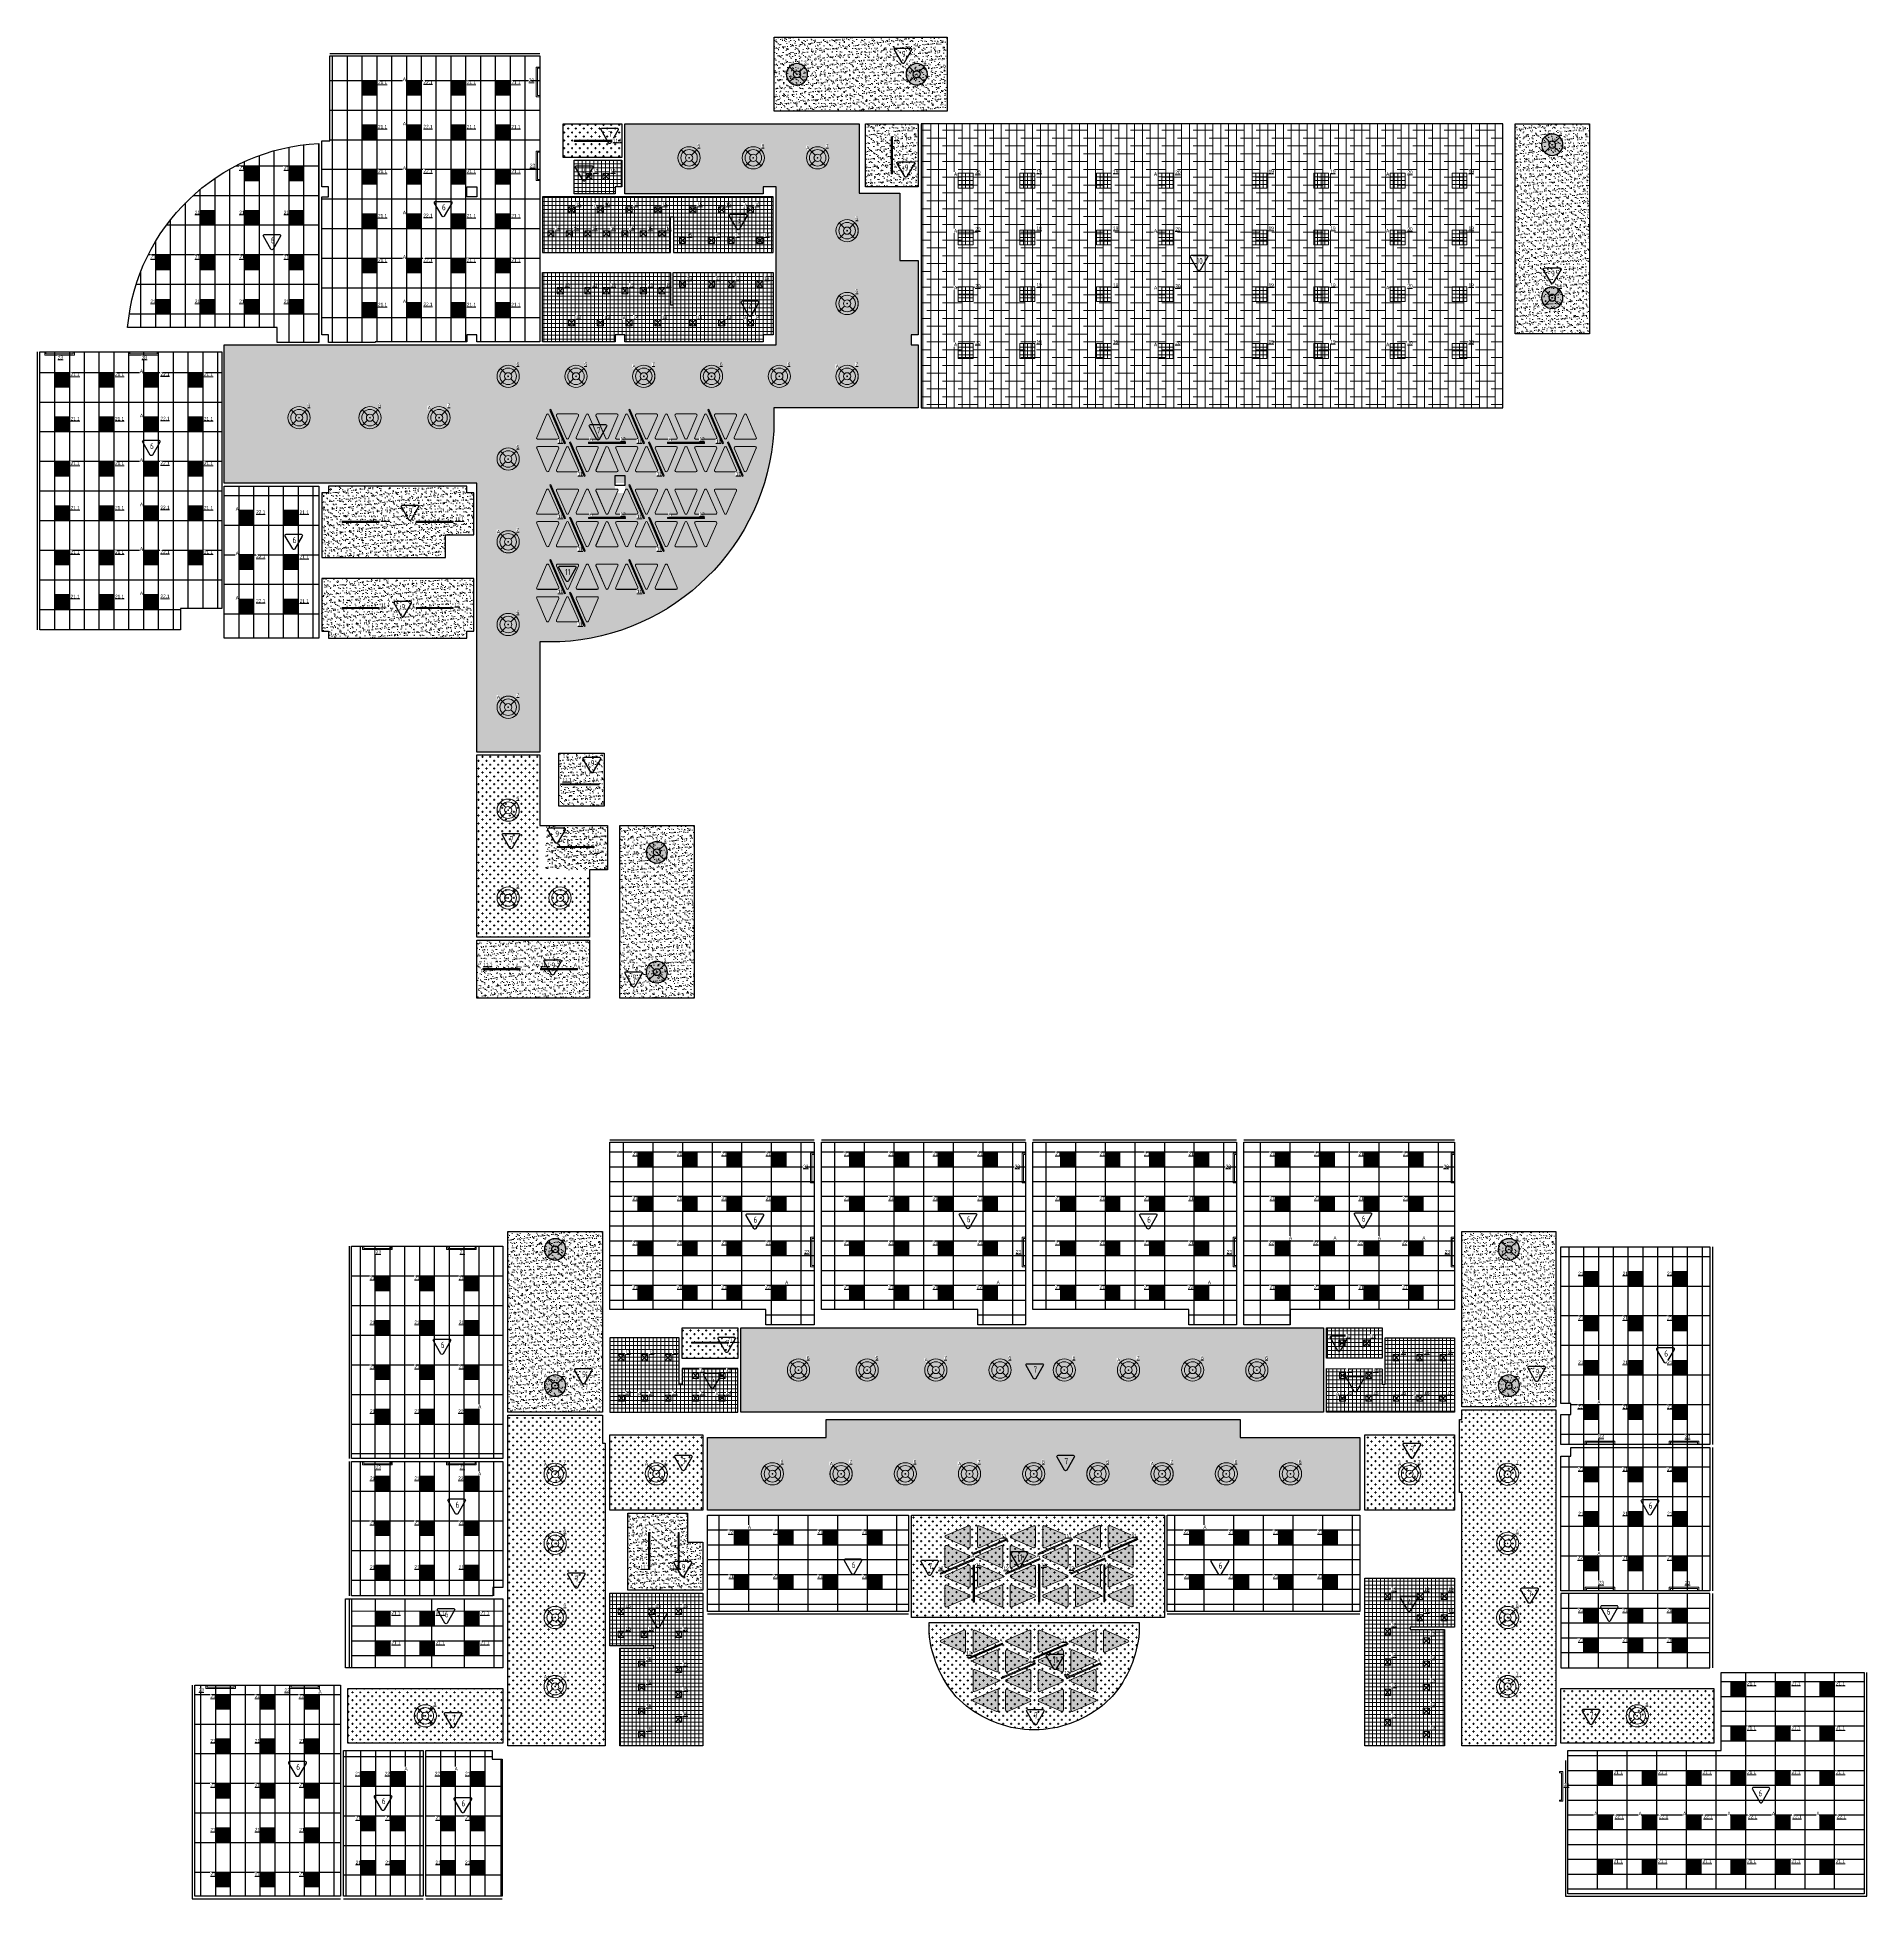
# Model space of a CAD drawing. Header units: millimetres. Extents: x -510890 to 418982, y -118257 to 141350.
# Drawn here: x -82895 to -8801, y 55456 to 130861 of the extents above; entities that cross this region are included whole.
import ezdxf

# ---------------------------------------------------------------- set-up
doc = ezdxf.new("R2010")
doc.units = ezdxf.units.MM
for name, color, linetype, lineweight in [('_ЭОМ_ОБЩ_Освещение_текст тип светильника', 172, 'Continuous', 50), ('_ЭОМ_светильник А', 1, 'Continuous', 35), ('_ЭОМ_светильник Р', 4, 'Continuous', 35), ('АР_Потолки_Штриховка', 252, 'Continuous', 0)]:
    doc.layers.add(name, color=color, linetype=linetype, lineweight=lineweight)
for name, color, linetype in [('RAL 9010', 7, 'Continuous'), ('X-ref Light', 250, 'Continuous'), ('X-ref Light Emergency', 249, 'Continuous')]:
    doc.layers.add(name, color=color, linetype=linetype)
for name, color, linetype, lineweight, true_color in [('АР_Потолок_RAL 095 85 40', 7, 'Continuous', 5, 0xddc87a), ('АР_Потолок_RAL 100 70 20', 7, 'Continuous', 5, 0xb3ac85), ('АР_Потолок_Грильято_белый_50х50', 7, 'Continuous', 5, 0x8e00bd), ('АР_Потолок_Грильято_черный_50х50', 7, 'Continuous', 5, 0xfa3e00), ('АР_Потолок_Покраска', 7, 'Continuous', 5, 0x007399), ('АР_Потолок_сетка', 7, 'Continuous', 0, 0x636466), ('АР_Потолок_Текстура дерево', 7, 'Continuous', 5, 0xe7bf8e)]:
    doc.layers.add(name, color=color, linetype=linetype, lineweight=lineweight, true_color=true_color)
doc.layers.get('X-ref Light').off()
doc.styles.add('ISOCPEUR', font='isocpeur.ttf', dxfattribs={"height": 800})
doc.styles.add('ГОСТ', font='cad.shx', dxfattribs={"width": 0.8})

# ---------------------------------------------------------------- blocks, each defined once
blk = doc.blocks.new('подвесной светильник люстра')
at = {"true_color": 0xf8f6b0, "transparency": 33554687}
h = blk.add_hatch(color=51, dxfattribs=at)
h.dxf.hatch_style = 1
edge = h.paths.add_edge_path()
edge.add_ellipse((0, 0), major_axis=(-432, 0), ratio=1, start_angle=225, end_angle=315)
edge.add_line((-305, 305), (-99, 99))
edge.add_ellipse((0, 0), major_axis=(-140, 0), ratio=1, start_angle=225, end_angle=315, ccw=False)
edge.add_line((99, 99), (305, 305))
edge = h.paths.add_edge_path()
edge.add_ellipse((0, 0), major_axis=(-140, 0), ratio=1, start_angle=315, end_angle=405, ccw=False)
edge.add_line((-99, 99), (-305, 305))
edge.add_ellipse((0, 0), major_axis=(-432, 0), ratio=1, start_angle=315, end_angle=405)
edge.add_line((-305, -305), (-99, -99))
edge = h.paths.add_edge_path()
edge.add_ellipse((0, 0), major_axis=(-140, 0), ratio=1, start_angle=405, end_angle=495, ccw=False)
edge.add_line((-99, -99), (-305, -305))
edge.add_ellipse((0, 0), major_axis=(-432, 0), ratio=1, start_angle=405, end_angle=495)
edge.add_line((305, -305), (99, -99))
edge = h.paths.add_edge_path()
edge.add_ellipse((0, 0), major_axis=(-432, 0), ratio=1, start_angle=495, end_angle=585)
edge.add_line((305, 305), (99, 99))
edge.add_ellipse((0, 0), major_axis=(-140, 0), ratio=1, start_angle=495, end_angle=585, ccw=False)
edge.add_line((99, -99), (305, -305))
edge = h.paths.add_edge_path()
edge.add_ellipse((0, 0), major_axis=(-140, 0), ratio=1, start_angle=495, end_angle=585)
edge.add_ellipse((0, 0), major_axis=(-140, 0), ratio=1, start_angle=225, end_angle=315)
edge.add_ellipse((0, 0), major_axis=(-140, 0), ratio=1, start_angle=315, end_angle=405)
edge.add_ellipse((0, 0), major_axis=(-140, 0), ratio=1, start_angle=405, end_angle=495)
edge = h.paths.add_edge_path(flags=16)
edge.add_ellipse((0, 0), major_axis=(-14, 0), ratio=1, start_angle=0, end_angle=360)
at = {"color": 0, "linetype": 'ByBlock', "lineweight": -2}
for points in [[(-305, 305), (-99, 99)], [(305, 305), (99, 99)], [(-99, -99), (-305, -305)], [(99, -99), (305, -305)]]:
    blk.add_lwpolyline(points, dxfattribs=at)
for major_axis in [(-432, 0), (-140, 0), (-140, 0), (-14, 0)]:
    blk.add_ellipse((0, 0), major_axis=major_axis, ratio=1, start_param=3.926991, end_param=10.210176, dxfattribs=at)
blk = doc.blocks.new('A$C4757d704')
at = {"true_color": 0xf8f6b0, "transparency": 33554687}
h = blk.add_hatch(color=51, dxfattribs=at)
h.dxf.hatch_style = 1
h.paths.add_polyline_path([(214, 686), (132, 768, 0.198841), (0, 450, 0.198983), (132, 132), (214, 214, -0.198912), (116, 450, -0.198912)])
edge = h.paths.add_edge_path()
edge.add_arc((450, 450), 334, 135, 180)
edge.add_arc((450, 450), 334, 180, 225)
edge.add_line((214, 214), (347, 347))
edge.add_ellipse((450, 450), major_axis=(-146, 0), ratio=1, start_angle=315, end_angle=405, ccw=False)
edge.add_line((347, 553), (214, 686))
edge = h.paths.add_edge_path()
edge.add_line((214, 686), (347, 553))
edge.add_ellipse((450, 450), major_axis=(-146, 0), ratio=1, start_angle=225, end_angle=315, ccw=False)
edge.add_line((553, 553), (686, 686))
edge.add_arc((450, 450), 334, 45, 135)
h.paths.add_polyline_path([(132, 768), (214, 686, -0.414214), (686, 686), (768, 768, 0.414374)])
h.paths.add_polyline_path([(768, 768), (686, 686, -0.198912), (784, 450, -0.198912), (686, 214), (768, 132, 0.198983), (900, 450, 0.198841)])
edge = h.paths.add_edge_path()
edge.add_line((686, 686), (553, 553))
edge.add_ellipse((450, 450), major_axis=(-146, 0), ratio=1, start_angle=495, end_angle=585, ccw=False)
edge.add_line((553, 347), (686, 214))
edge.add_arc((450, 450), 334, 315, 360)
edge.add_arc((450, 450), 334, 0, 45)
edge = h.paths.add_edge_path()
edge.add_ellipse((450, 450), major_axis=(-146, 0), ratio=1, start_angle=405, end_angle=495, ccw=False)
edge.add_line((347, 347), (214, 214))
edge.add_arc((450, 450), 334, 225, 315)
edge.add_line((686, 214), (553, 347))
h.paths.add_polyline_path([(768, 132), (686, 214, -0.414214), (214, 214), (132, 132, 0.414054)])
edge = h.paths.add_edge_path()
edge.add_ellipse((450, 450), major_axis=(-146, 0), ratio=1, start_angle=495, end_angle=585)
edge.add_ellipse((450, 450), major_axis=(-146, 0), ratio=1, start_angle=225, end_angle=315)
edge.add_ellipse((450, 450), major_axis=(-146, 0), ratio=1, start_angle=315, end_angle=405)
edge.add_ellipse((450, 450), major_axis=(-146, 0), ratio=1, start_angle=405, end_angle=495)
edge = h.paths.add_edge_path(flags=0)
edge.add_ellipse((450, 450), major_axis=(-14.6, 0), ratio=1, start_angle=0, end_angle=360)
edge = h.paths.add_edge_path(flags=16)
edge.add_ellipse((450, 450), major_axis=(-14.6, 0), ratio=1, start_angle=0, end_angle=360)
at = {"layer": 'АР_Потолки_Штриховка', "color": 18, "ltscale": 100, "true_color": 0x000000}
for points in [[(132, 768), (347, 553)], [(768, 768), (553, 553)], [(347, 347), (132, 132)], [(553, 347), (768, 132)]]:
    blk.add_lwpolyline(points, dxfattribs=at)
for radius in [450, 334]:
    blk.add_circle((450, 450), radius, dxfattribs=at)
for major_axis in [(-146, 0), (-146, 0), (-14.6, 0)]:
    blk.add_ellipse((450, 450), major_axis=major_axis, ratio=1, start_param=3.926991, end_param=10.210176, dxfattribs=at)
blk = doc.blocks.new('RVE-PRIME-STRONG-595-N')
at = {"color": 0, "linetype": 'ByBlock', "lineweight": -2, "ltscale": 40}
blk.add_lwpolyline([(300, -300), (-300, -300), (-300, 300), (300, 300)], close=True, dxfattribs=at)
for points in [[(-300, 150), (300, 150)], [(-300, 0), (300, 0)], [(-150, 300), (-150, -300)], [(0, 300), (0, -300)], [(150, 300), (150, -300)], [(-300, -150), (300, -150)]]:
    blk.add_lwpolyline(points, dxfattribs=at)
blk = doc.blocks.new('RVE-PLS5070-1500-P')
at = {"color": 0, "linetype": 'ByBlock', "lineweight": -2, "ltscale": 40}
for points in [[(750, -25), (-750, -25), (-750, 25), (750, 25)], [(745, -20), (-745, -20), (-745, 20), (745, 20)]]:
    blk.add_lwpolyline(points, close=True, dxfattribs=at)
blk = doc.blocks.new('40 НА 40 ГРИЛЬЯТО ДЛЯ 50')
at = {"color": 0, "linetype": 'ByBlock', "lineweight": -2, "ltscale": 100}
for points in [[(125, -125), (-125, -125), (-125, 125), (125, 125), (125, -125)], [(125, 125), (-125, -125)], [(-125, 125), (125, -125)]]:
    blk.add_lwpolyline(points, dxfattribs=at)
blk = doc.blocks.new('светильник школа коридор')
at = {"color": 0, "linetype": 'ByBlock', "lineweight": -2}
for points in [[(-318, 318), (-103, 103)], [(318, 318), (103, 103)], [(-103, -103), (-318, -318)], [(103, -103), (318, -318)]]:
    blk.add_lwpolyline(points, dxfattribs=at)
blk.add_circle((0, 0), 334, dxfattribs=at)
for major_axis in [(-450, 0), (-146, 0), (-146, 0), (-14.6, 0)]:
    blk.add_ellipse((0, 0), major_axis=major_axis, ratio=1, start_param=3.926991, end_param=10.210176, dxfattribs=at)
blk = doc.blocks.new('RVE-SLIM-PRIME-595')
at = {"color": 0, "linetype": 'ByBlock', "lineweight": -2, "ltscale": 40}
for points in [[(300, -300), (-300, -300), (-300, 300), (300, 300)], [(275, -275), (-275, -275), (-275, 275), (275, 275)]]:
    blk.add_lwpolyline(points, close=True, dxfattribs=at)
blk = doc.blocks.new('Кососвет')
at = {"color": 0, "linetype": 'ByBlock', "lineweight": -2, "ltscale": 40}
for points in [[(-600, 26), (600, 26), (600, -111)], [(-600, 26), (-600, -111)], [(-600, -111), (-550, -111)], [(-550, -24), (550, -24)], [(-550, -111), (-550, -24)], [(600, -111), (550, -111), (550, -24)]]:
    blk.add_lwpolyline(points, dxfattribs=at)
blk = doc.blocks.new('A$Cf5012a0c')
at = {"layer": 'АР_Потолки_Штриховка', "color": 18, "lineweight": 18, "ltscale": 100, "true_color": 0x000000}
for points in [[(3595, 13061), (2995, 13061), (2995, 13661), (3595, 13661)], [(3570, 13086), (3020, 13086), (3020, 13636), (3570, 13636)], [(5395, 13061), (4795, 13061), (4795, 13661), (5395, 13661)], [(5370, 13086), (4820, 13086), (4820, 13636), (5370, 13636)], [(7195, 13061), (6595, 13061), (6595, 13661), (7195, 13661)], [(7170, 13086), (6620, 13086), (6620, 13636), (7170, 13636)], [(8995, 13061), (8395, 13061), (8395, 13661), (8995, 13661)], [(8970, 13086), (8420, 13086), (8420, 13636), (8970, 13636)], [(3595, 11261), (2995, 11261), (2995, 11861), (3595, 11861)], [(3570, 11286), (3020, 11286), (3020, 11836), (3570, 11836)], [(5395, 11261), (4795, 11261), (4795, 11861), (5395, 11861)], [(5370, 11286), (4820, 11286), (4820, 11836), (5370, 11836)], [(7195, 11261), (6595, 11261), (6595, 11861), (7195, 11861)], [(7170, 11286), (6620, 11286), (6620, 11836), (7170, 11836)], [(8995, 11261), (8395, 11261), (8395, 11861), (8995, 11861)], [(8970, 11286), (8420, 11286), (8420, 11836), (8970, 11836)], [(24480, 11376), (24480, 9876), (24430, 9876), (24430, 11376)], [(24475, 11371), (24475, 9881), (24435, 9881), (24435, 11371)], [(13088, 11243), (11588, 11243), (11588, 11193), (13088, 11193)], [(13083, 11238), (11593, 11238), (11593, 11198), (13083, 11198)], [(-1155, 9592), (-1755, 9592), (-1755, 10192), (-1155, 10192)], [(-1180, 9617), (-1730, 9617), (-1730, 10167), (-1180, 10167)], [(645, 9592), (45, 9592), (45, 10192), (645, 10192)], [(620, 9617), (70, 9617), (70, 10167), (620, 10167)], [(3595, 9461), (2995, 9461), (2995, 10061), (3595, 10061)], [(3570, 9486), (3020, 9486), (3020, 10036), (3570, 10036)], [(5395, 9461), (4795, 9461), (4795, 10061), (5395, 10061)], [(5370, 9486), (4820, 9486), (4820, 10036), (5370, 10036)], [(7195, 9461), (6595, 9461), (6595, 10061), (7195, 10061)], [(7170, 9486), (6620, 9486), (6620, 10036), (7170, 10036)], [(8995, 9461), (8395, 9461), (8395, 10061), (8995, 10061)], [(8970, 9486), (8420, 9486), (8420, 10036), (8970, 10036)], [(-2955, 7792), (-3555, 7792), (-3555, 8392), (-2955, 8392)], [(-2980, 7817), (-3530, 7817), (-3530, 8367), (-2980, 8367)], [(-1155, 7792), (-1755, 7792), (-1755, 8392), (-1155, 8392)], [(-1180, 7817), (-1730, 7817), (-1730, 8367), (-1180, 8367)], [(645, 7792), (45, 7792), (45, 8392), (645, 8392)], [(620, 7817), (70, 7817), (70, 8367), (620, 8367)], [(3595, 7661), (2995, 7661), (2995, 8261), (3595, 8261)], [(3570, 7686), (3020, 7686), (3020, 8236), (3570, 8236)], [(5395, 7661), (4795, 7661), (4795, 8261), (5395, 8261)], [(5370, 7686), (4820, 7686), (4820, 8236), (5370, 8236)], [(7195, 7661), (6595, 7661), (6595, 8261), (7195, 8261)], [(7170, 7686), (6620, 7686), (6620, 8236), (7170, 8236)], [(8995, 7661), (8395, 7661), (8395, 8261), (8995, 8261)], [(8970, 7686), (8420, 7686), (8420, 8236), (8970, 8236)], [(-4755, 5992), (-5355, 5992), (-5355, 6592), (-4755, 6592)], [(-4780, 6017), (-5330, 6017), (-5330, 6567), (-4780, 6567)], [(-2955, 5992), (-3555, 5992), (-3555, 6592), (-2955, 6592)], [(-2980, 6017), (-3530, 6017), (-3530, 6567), (-2980, 6567)], [(-1155, 5992), (-1755, 5992), (-1755, 6592), (-1155, 6592)], [(-1180, 6017), (-1730, 6017), (-1730, 6567), (-1180, 6567)], [(645, 5992), (45, 5992), (45, 6592), (645, 6592)], [(620, 6017), (70, 6017), (70, 6567), (620, 6567)], [(3595, 5861), (2995, 5861), (2995, 6461), (3595, 6461)], [(3570, 5886), (3020, 5886), (3020, 6436), (3570, 6436)], [(5395, 5861), (4795, 5861), (4795, 6461), (5395, 6461)], [(5370, 5886), (4820, 5886), (4820, 6436), (5370, 6436)], [(7195, 5861), (6595, 5861), (6595, 6461), (7195, 6461)], [(7170, 5886), (6620, 5886), (6620, 6436), (7170, 6436)], [(8995, 5861), (8395, 5861), (8395, 6461), (8995, 6461)], [(8970, 5886), (8420, 5886), (8420, 6436), (8970, 6436)], [(-4755, 4192), (-5355, 4192), (-5355, 4792), (-4755, 4792)], [(-4780, 4217), (-5330, 4217), (-5330, 4767), (-4780, 4767)], [(-2955, 4192), (-3555, 4192), (-3555, 4792), (-2955, 4792)], [(-2980, 4217), (-3530, 4217), (-3530, 4767), (-2980, 4767)], [(-1155, 4192), (-1755, 4192), (-1755, 4792), (-1155, 4792)], [(-1180, 4217), (-1730, 4217), (-1730, 4767), (-1180, 4767)], [(645, 4192), (45, 4192), (45, 4792), (645, 4792)], [(620, 4217), (70, 4217), (70, 4767), (620, 4767)], [(3595, 4061), (2995, 4061), (2995, 4661), (3595, 4661)], [(3570, 4086), (3020, 4086), (3020, 4636), (3570, 4636)], [(5395, 4061), (4795, 4061), (4795, 4661), (5395, 4661)], [(5370, 4086), (4820, 4086), (4820, 4636), (5370, 4636)], [(7195, 4061), (6595, 4061), (6595, 4661), (7195, 4661)], [(7170, 4086), (6620, 4086), (6620, 4636), (7170, 4636)], [(8995, 4061), (8395, 4061), (8395, 4661), (8995, 4661)], [(8970, 4086), (8420, 4086), (8420, 4636), (8970, 4636)], [(-8854, 1234), (-9454, 1234), (-9454, 1834), (-8854, 1834)], [(-8879, 1259), (-9429, 1259), (-9429, 1809), (-8879, 1809)], [(-7054, 1234), (-7654, 1234), (-7654, 1834), (-7054, 1834)], [(-7079, 1259), (-7629, 1259), (-7629, 1809), (-7079, 1809)], [(-5254, 1234), (-5854, 1234), (-5854, 1834), (-5254, 1834)], [(-5279, 1259), (-5829, 1259), (-5829, 1809), (-5279, 1809)], [(-3454, 1234), (-4054, 1234), (-4054, 1834), (-3454, 1834)], [(-3479, 1259), (-4029, 1259), (-4029, 1809), (-3479, 1809)], [(-8854, -566), (-9454, -566), (-9454, 34), (-8854, 34)], [(-8879, -541), (-9429, -541), (-9429, 9), (-8879, 9)], [(-7054, -566), (-7654, -566), (-7654, 34), (-7054, 34)], [(-7079, -541), (-7629, -541), (-7629, 9), (-7079, 9)], [(-5254, -566), (-5854, -566), (-5854, 34), (-5254, 34)], [(-5279, -541), (-5829, -541), (-5829, 9), (-5279, 9)], [(-3454, -566), (-4054, -566), (-4054, 34), (-3454, 34)], [(-3479, -541), (-4029, -541), (-4029, 9), (-3479, 9)], [(11221, -993), (10665, 292), (10619, 272), (11175, -1013)], [(11215, -990), (10662, 285), (10626, 270), (11178, -1006)], [(14421, -993), (13865, 292), (13819, 272), (14375, -1013)], [(14415, -990), (13862, 285), (13826, 270), (14378, -1006)], [(17621, -993), (17065, 292), (17019, 272), (17575, -1013)], [(17615, -990), (17062, 285), (17026, 270), (17578, -1006)], [(12021, -2313), (11465, -1029), (11419, -1049), (11975, -2333)], [(12015, -2311), (11462, -1035), (11426, -1051), (11978, -2327)], [(12220, -996), (13620, -996), (13620, -1046), (12220, -1046)], [(12225, -1001), (13615, -1001), (13615, -1041), (12225, -1041)], [(15221, -2313), (14665, -1029), (14619, -1049), (15175, -2333)], [(15215, -2311), (14662, -1035), (14626, -1051), (15178, -2327)], [(15420, -996), (16820, -996), (16820, -1046), (15420, -1046)], [(15425, -1001), (16815, -1001), (16815, -1041), (15425, -1041)], [(18421, -2313), (17865, -1029), (17819, -1049), (18375, -2333)], [(18415, -2311), (17862, -1035), (17826, -1051), (18378, -2327)], [(-8854, -2366), (-9454, -2366), (-9454, -1766), (-8854, -1766)], [(-8879, -2341), (-9429, -2341), (-9429, -1791), (-8879, -1791)], [(-7054, -2366), (-7654, -2366), (-7654, -1766), (-7054, -1766)], [(-7079, -2341), (-7629, -2341), (-7629, -1791), (-7079, -1791)], [(-5254, -2366), (-5854, -2366), (-5854, -1766), (-5254, -1766)], [(-5279, -2341), (-5829, -2341), (-5829, -1791), (-5279, -1791)], [(-3454, -2366), (-4054, -2366), (-4054, -1766), (-3454, -1766)], [(-3479, -2341), (-4029, -2341), (-4029, -1791), (-3479, -1791)], [(11221, -4034), (10665, -2750), (10619, -2769), (11175, -4054)], [(11215, -4032), (10662, -2756), (10626, -2772), (11178, -4047)], [(14421, -4034), (13865, -2750), (13819, -2769), (14375, -4054)], [(14415, -4032), (13862, -2756), (13826, -2772), (14378, -4047)], [(-8854, -4166), (-9454, -4166), (-9454, -3566), (-8854, -3566)], [(-8879, -4141), (-9429, -4141), (-9429, -3591), (-8879, -3591)], [(-7054, -4166), (-7654, -4166), (-7654, -3566), (-7054, -3566)], [(-7079, -4141), (-7629, -4141), (-7629, -3591), (-7079, -3591)], [(-5254, -4166), (-5854, -4166), (-5854, -3566), (-5254, -3566)], [(-5279, -4141), (-5829, -4141), (-5829, -3591), (-5279, -3591)], [(-3454, -4166), (-4054, -4166), (-4054, -3566), (-3454, -3566)], [(-3479, -4141), (-4029, -4141), (-4029, -3591), (-3479, -3591)], [(-1378, -4349), (-1978, -4349), (-1978, -3749), (-1378, -3749)], [(422, -4349), (-178, -4349), (-178, -3749), (422, -3749)], [(-1403, -4324), (-1953, -4324), (-1953, -3774), (-1403, -3774)], [(397, -4324), (-153, -4324), (-153, -3774), (397, -3774)], [(3695, -4194), (2195, -4194), (2195, -4244), (3695, -4244)], [(3690, -4199), (2200, -4199), (2200, -4239), (3690, -4239)], [(6695, -4194), (5195, -4194), (5195, -4244), (6695, -4244)], [(6690, -4199), (5200, -4199), (5200, -4239), (6690, -4239)], [(12021, -5355), (11465, -4070), (11419, -4090), (11975, -5375)], [(12015, -5352), (11462, -4077), (11426, -4093), (11978, -5368)], [(12220, -4037), (13620, -4037), (13620, -4087), (12220, -4087)], [(12225, -4042), (13615, -4042), (13615, -4082), (12225, -4082)], [(15221, -5355), (14665, -4070), (14619, -4090), (15175, -5375)], [(15215, -5352), (14662, -4077), (14626, -4093), (15178, -5368)], [(15420, -4037), (16820, -4037), (16820, -4087), (15420, -4087)], [(15425, -4042), (16815, -4042), (16815, -4082), (15425, -4082)], [(-8854, -5966), (-9454, -5966), (-9454, -5366), (-8854, -5366)], [(-8879, -5941), (-9429, -5941), (-9429, -5391), (-8879, -5391)], [(-7054, -5966), (-7654, -5966), (-7654, -5366), (-7054, -5366)], [(-7079, -5941), (-7629, -5941), (-7629, -5391), (-7079, -5391)], [(-5254, -5966), (-5854, -5966), (-5854, -5366), (-5254, -5366)], [(-5279, -5941), (-5829, -5941), (-5829, -5391), (-5279, -5391)], [(-3454, -5966), (-4054, -5966), (-4054, -5366), (-3454, -5366)], [(-3479, -5941), (-4029, -5941), (-4029, -5391), (-3479, -5391)], [(-1378, -6149), (-1978, -6149), (-1978, -5549), (-1378, -5549)], [(-1403, -6124), (-1953, -6124), (-1953, -5574), (-1403, -5574)], [(422, -6149), (-178, -6149), (-178, -5549), (422, -5549)], [(397, -6124), (-153, -6124), (-153, -5574), (397, -5574)], [(11221, -7076), (10665, -5791), (10619, -5811), (11175, -7096)], [(11215, -7073), (10662, -5798), (10626, -5813), (11178, -7089)], [(14421, -7076), (13865, -5791), (13819, -5811), (14375, -7096)], [(14415, -7073), (13862, -5798), (13826, -5813), (14378, -7089)], [(-8854, -7766), (-9454, -7766), (-9454, -7166), (-8854, -7166)], [(-8879, -7741), (-9429, -7741), (-9429, -7191), (-8879, -7191)], [(-7054, -7766), (-7654, -7766), (-7654, -7166), (-7054, -7166)], [(-7079, -7741), (-7629, -7741), (-7629, -7191), (-7079, -7191)], [(-5254, -7766), (-5854, -7766), (-5854, -7166), (-5254, -7166)], [(-5279, -7741), (-5829, -7741), (-5829, -7191), (-5279, -7191)], [(-1378, -7949), (-1978, -7949), (-1978, -7349), (-1378, -7349)], [(-1403, -7924), (-1953, -7924), (-1953, -7374), (-1403, -7374)], [(422, -7949), (-178, -7949), (-178, -7349), (422, -7349)], [(397, -7924), (-153, -7924), (-153, -7374), (397, -7374)], [(12021, -8396), (11465, -7112), (11419, -7132), (11975, -8416)], [(12015, -8394), (11462, -7118), (11426, -7134), (11978, -8410)], [(3695, -7683), (2195, -7683), (2195, -7733), (3695, -7733)], [(3690, -7688), (2200, -7688), (2200, -7728), (3690, -7728)], [(6695, -7683), (5195, -7683), (5195, -7733), (6695, -7733)], [(6690, -7688), (5200, -7688), (5200, -7728), (6690, -7728)], [(12401, -17417), (10901, -17417), (10901, -17367), (12401, -17367)], [(12396, -17412), (10906, -17412), (10906, -17372), (12396, -17372)], [(14774, -30341), (14174, -30341), (14174, -29741), (14774, -29741)], [(14749, -30316), (14199, -30316), (14199, -29766), (14749, -29766)], [(16574, -30341), (15974, -30341), (15974, -29741), (16574, -29741)], [(16549, -30316), (15999, -30316), (15999, -29766), (16549, -29766)], [(18374, -30341), (17774, -30341), (17774, -29741), (18374, -29741)], [(18349, -30316), (17799, -30316), (17799, -29766), (18349, -29766)], [(20174, -30341), (19574, -30341), (19574, -29741), (20174, -29741)], [(20149, -30316), (19599, -30316), (19599, -29766), (20149, -29766)], [(23339, -30341), (22739, -30341), (22739, -29741), (23339, -29741)], [(23314, -30316), (22764, -30316), (22764, -29766), (23314, -29766)], [(25139, -30341), (24539, -30341), (24539, -29741), (25139, -29741)], [(25114, -30316), (24564, -30316), (24564, -29766), (25114, -29766)], [(26939, -30341), (26339, -30341), (26339, -29741), (26939, -29741)], [(26914, -30316), (26364, -30316), (26364, -29766), (26914, -29766)], [(28739, -30341), (28139, -30341), (28139, -29741), (28739, -29741)], [(28714, -30316), (28164, -30316), (28164, -29766), (28714, -29766)], [(31894, -30341), (31294, -30341), (31294, -29741), (31894, -29741)], [(31869, -30316), (31319, -30316), (31319, -29766), (31869, -29766)], [(33694, -30341), (33094, -30341), (33094, -29741), (33694, -29741)], [(33669, -30316), (33119, -30316), (33119, -29766), (33669, -29766)], [(35494, -30341), (34894, -30341), (34894, -29741), (35494, -29741)], [(35469, -30316), (34919, -30316), (34919, -29766), (35469, -29766)], [(37294, -30341), (36694, -30341), (36694, -29741), (37294, -29741)], [(37269, -30316), (36719, -30316), (36719, -29766), (37269, -29766)], [(40579, -30341), (39979, -30341), (39979, -29741), (40579, -29741)], [(40554, -30316), (40004, -30316), (40004, -29766), (40554, -29766)], [(42379, -30341), (41779, -30341), (41779, -29741), (42379, -29741)], [(42354, -30316), (41804, -30316), (41804, -29766), (42354, -29766)], [(44179, -30341), (43579, -30341), (43579, -29741), (44179, -29741)], [(44154, -30316), (43604, -30316), (43604, -29766), (44154, -29766)], [(45979, -30341), (45379, -30341), (45379, -29741), (45979, -29741)], [(45954, -30316), (45404, -30316), (45404, -29766), (45954, -29766)], [(14774, -32140), (14174, -32140), (14174, -31540), (14774, -31540)], [(14749, -32115), (14199, -32115), (14199, -31565), (14749, -31565)], [(16574, -32140), (15974, -32140), (15974, -31540), (16574, -31540)], [(16549, -32115), (15999, -32115), (15999, -31565), (16549, -31565)], [(18374, -32140), (17774, -32140), (17774, -31540), (18374, -31540)], [(18349, -32115), (17799, -32115), (17799, -31565), (18349, -31565)], [(20174, -32140), (19574, -32140), (19574, -31540), (20174, -31540)], [(20149, -32115), (19599, -32115), (19599, -31565), (20149, -31565)], [(23339, -32140), (22739, -32140), (22739, -31540), (23339, -31540)], [(23314, -32115), (22764, -32115), (22764, -31565), (23314, -31565)], [(25139, -32140), (24539, -32140), (24539, -31540), (25139, -31540)], [(25114, -32115), (24564, -32115), (24564, -31565), (25114, -31565)], [(26939, -32140), (26339, -32140), (26339, -31540), (26939, -31540)], [(26914, -32115), (26364, -32115), (26364, -31565), (26914, -31565)], [(28739, -32140), (28139, -32140), (28139, -31540), (28739, -31540)], [(28714, -32115), (28164, -32115), (28164, -31565), (28714, -31565)], [(31894, -32140), (31294, -32140), (31294, -31540), (31894, -31540)], [(31869, -32115), (31319, -32115), (31319, -31565), (31869, -31565)], [(33694, -32140), (33094, -32140), (33094, -31540), (33694, -31540)], [(33669, -32115), (33119, -32115), (33119, -31565), (33669, -31565)], [(35494, -32140), (34894, -32140), (34894, -31540), (35494, -31540)], [(35469, -32115), (34919, -32115), (34919, -31565), (35469, -31565)], [(37294, -32140), (36694, -32140), (36694, -31540), (37294, -31540)], [(37269, -32115), (36719, -32115), (36719, -31565), (37269, -31565)], [(40579, -32141), (39979, -32141), (39979, -31541), (40579, -31541)], [(40554, -32116), (40004, -32116), (40004, -31566), (40554, -31566)], [(42379, -32141), (41779, -32141), (41779, -31541), (42379, -31541)], [(42354, -32116), (41804, -32116), (41804, -31566), (42354, -31566)], [(44179, -32141), (43579, -32141), (43579, -31541), (44179, -31541)], [(44154, -32116), (43604, -32116), (43604, -31566), (44154, -31566)], [(45979, -32141), (45379, -32141), (45379, -31541), (45979, -31541)], [(45954, -32116), (45404, -32116), (45404, -31566), (45954, -31566)], [(14774, -33940), (14174, -33940), (14174, -33340), (14774, -33340)], [(14749, -33915), (14199, -33915), (14199, -33365), (14749, -33365)], [(16574, -33940), (15974, -33940), (15974, -33340), (16574, -33340)], [(16549, -33915), (15999, -33915), (15999, -33365), (16549, -33365)], [(18374, -33940), (17774, -33940), (17774, -33340), (18374, -33340)], [(18349, -33915), (17799, -33915), (17799, -33365), (18349, -33365)], [(20174, -33940), (19574, -33940), (19574, -33340), (20174, -33340)], [(20149, -33915), (19599, -33915), (19599, -33365), (20149, -33365)], [(23339, -33940), (22739, -33940), (22739, -33340), (23339, -33340)], [(23314, -33915), (22764, -33915), (22764, -33365), (23314, -33365)], [(25139, -33940), (24539, -33940), (24539, -33340), (25139, -33340)], [(25114, -33915), (24564, -33915), (24564, -33365), (25114, -33365)], [(26939, -33940), (26339, -33940), (26339, -33340), (26939, -33340)], [(26914, -33915), (26364, -33915), (26364, -33365), (26914, -33365)], [(28739, -33940), (28139, -33940), (28139, -33340), (28739, -33340)], [(28714, -33915), (28164, -33915), (28164, -33365), (28714, -33365)], [(31894, -33940), (31294, -33940), (31294, -33340), (31894, -33340)], [(31869, -33915), (31319, -33915), (31319, -33365), (31869, -33365)], [(33694, -33940), (33094, -33940), (33094, -33340), (33694, -33340)], [(33669, -33915), (33119, -33915), (33119, -33365), (33669, -33365)], [(35494, -33940), (34894, -33940), (34894, -33340), (35494, -33340)], [(35469, -33915), (34919, -33915), (34919, -33365), (35469, -33365)], [(37294, -33940), (36694, -33940), (36694, -33340), (37294, -33340)], [(37269, -33915), (36719, -33915), (36719, -33365), (37269, -33365)], [(40579, -33941), (39979, -33941), (39979, -33341), (40579, -33341)], [(40554, -33916), (40004, -33916), (40004, -33366), (40554, -33366)], [(42379, -33941), (41779, -33941), (41779, -33341), (42379, -33341)], [(42354, -33916), (41804, -33916), (41804, -33366), (42354, -33366)], [(44179, -33941), (43579, -33941), (43579, -33341), (44179, -33341)], [(44154, -33916), (43604, -33916), (43604, -33366), (44154, -33366)], [(45979, -33941), (45379, -33941), (45379, -33341), (45979, -33341)], [(45954, -33916), (45404, -33916), (45404, -33366), (45954, -33366)], [(53070, -35187), (52470, -35187), (52470, -34587), (53070, -34587)], [(53045, -35162), (52495, -35162), (52495, -34612), (53045, -34612)], [(54870, -35187), (54270, -35187), (54270, -34587), (54870, -34587)], [(54845, -35162), (54295, -35162), (54295, -34612), (54845, -34612)], [(56670, -35187), (56070, -35187), (56070, -34587), (56670, -34587)], [(56645, -35162), (56095, -35162), (56095, -34612), (56645, -34612)], [(4138, -35364), (3538, -35364), (3538, -34764), (4138, -34764)], [(4113, -35339), (3563, -35339), (3563, -34789), (4113, -34789)], [(5938, -35364), (5338, -35364), (5338, -34764), (5938, -34764)], [(5913, -35339), (5363, -35339), (5363, -34789), (5913, -34789)], [(7738, -35364), (7138, -35364), (7138, -34764), (7738, -34764)], [(7713, -35339), (7163, -35339), (7163, -34789), (7713, -34789)], [(14774, -35740), (14174, -35740), (14174, -35140), (14774, -35140)], [(14749, -35715), (14199, -35715), (14199, -35165), (14749, -35165)], [(16574, -35740), (15974, -35740), (15974, -35140), (16574, -35140)], [(16549, -35715), (15999, -35715), (15999, -35165), (16549, -35165)], [(18374, -35740), (17774, -35740), (17774, -35140), (18374, -35140)], [(18349, -35715), (17799, -35715), (17799, -35165), (18349, -35165)], [(20174, -35740), (19574, -35740), (19574, -35140), (20174, -35140)], [(20149, -35715), (19599, -35715), (19599, -35165), (20149, -35165)], [(23339, -35740), (22739, -35740), (22739, -35140), (23339, -35140)], [(23314, -35715), (22764, -35715), (22764, -35165), (23314, -35165)], [(25139, -35740), (24539, -35740), (24539, -35140), (25139, -35140)], [(25114, -35715), (24564, -35715), (24564, -35165), (25114, -35165)], [(26939, -35740), (26339, -35740), (26339, -35140), (26939, -35140)], [(26914, -35715), (26364, -35715), (26364, -35165), (26914, -35165)], [(28739, -35740), (28139, -35740), (28139, -35140), (28739, -35140)], [(28714, -35715), (28164, -35715), (28164, -35165), (28714, -35165)], [(31894, -35740), (31294, -35740), (31294, -35140), (31894, -35140)], [(31869, -35715), (31319, -35715), (31319, -35165), (31869, -35165)], [(33694, -35740), (33094, -35740), (33094, -35140), (33694, -35140)], [(33669, -35715), (33119, -35715), (33119, -35165), (33669, -35165)], [(35494, -35740), (34894, -35740), (34894, -35140), (35494, -35140)], [(35469, -35715), (34919, -35715), (34919, -35165), (35469, -35165)], [(37294, -35740), (36694, -35740), (36694, -35140), (37294, -35140)], [(37269, -35715), (36719, -35715), (36719, -35165), (37269, -35165)], [(40579, -35741), (39979, -35741), (39979, -35141), (40579, -35141)], [(40554, -35716), (40004, -35716), (40004, -35166), (40554, -35166)], [(42379, -35741), (41779, -35741), (41779, -35141), (42379, -35141)], [(42354, -35716), (41804, -35716), (41804, -35166), (42354, -35166)], [(44179, -35741), (43579, -35741), (43579, -35141), (44179, -35141)], [(44154, -35716), (43604, -35716), (43604, -35166), (44154, -35166)], [(45979, -35741), (45379, -35741), (45379, -35141), (45979, -35141)], [(45954, -35716), (45404, -35716), (45404, -35166), (45954, -35166)], [(4138, -37164), (3538, -37164), (3538, -36564), (4138, -36564)], [(4113, -37139), (3563, -37139), (3563, -36589), (4113, -36589)], [(5938, -37164), (5338, -37164), (5338, -36564), (5938, -36564)], [(5913, -37139), (5363, -37139), (5363, -36589), (5913, -36589)], [(7738, -37164), (7138, -37164), (7138, -36564), (7738, -36564)], [(7713, -37139), (7163, -37139), (7163, -36589), (7713, -36589)], [(53070, -36987), (52470, -36987), (52470, -36387), (53070, -36387)], [(53045, -36962), (52495, -36962), (52495, -36412), (53045, -36412)], [(54870, -36987), (54270, -36987), (54270, -36387), (54870, -36387)], [(54845, -36962), (54295, -36962), (54295, -36412), (54845, -36412)], [(56670, -36987), (56070, -36987), (56070, -36387), (56670, -36387)], [(56645, -36962), (56095, -36962), (56095, -36412), (56645, -36412)], [(17839, -37445), (16339, -37445), (16339, -37495), (17839, -37495)], [(17834, -37450), (16344, -37450), (16344, -37490), (17834, -37490)], [(4138, -38964), (3538, -38964), (3538, -38364), (4138, -38364)], [(4113, -38939), (3563, -38939), (3563, -38389), (4113, -38389)], [(5938, -38964), (5338, -38964), (5338, -38364), (5938, -38364)], [(5913, -38939), (5363, -38939), (5363, -38389), (5913, -38389)], [(7738, -38964), (7138, -38964), (7138, -38364), (7738, -38364)], [(7713, -38939), (7163, -38939), (7163, -38389), (7713, -38389)], [(53070, -38787), (52470, -38787), (52470, -38187), (53070, -38187)], [(53045, -38762), (52495, -38762), (52495, -38212), (53045, -38212)], [(54870, -38787), (54270, -38787), (54270, -38187), (54870, -38187)], [(54845, -38762), (54295, -38762), (54295, -38212), (54845, -38212)], [(56670, -38787), (56070, -38787), (56070, -38187), (56670, -38187)], [(56645, -38762), (56095, -38762), (56095, -38212), (56645, -38212)], [(4138, -40764), (3538, -40764), (3538, -40164), (4138, -40164)], [(4113, -40739), (3563, -40739), (3563, -40189), (4113, -40189)], [(5938, -40764), (5338, -40764), (5338, -40164), (5938, -40164)], [(5913, -40739), (5363, -40739), (5363, -40189), (5913, -40189)], [(7738, -40764), (7138, -40764), (7138, -40164), (7738, -40164)], [(7713, -40739), (7163, -40739), (7163, -40189), (7713, -40189)], [(53070, -40587), (52470, -40587), (52470, -39987), (53070, -39987)], [(53045, -40562), (52495, -40562), (52495, -40012), (53045, -40012)], [(54870, -40587), (54270, -40587), (54270, -39987), (54870, -39987)], [(54845, -40562), (54295, -40562), (54295, -40012), (54845, -40012)], [(56670, -40587), (56070, -40587), (56070, -39987), (56670, -39987)], [(56645, -40562), (56095, -40562), (56095, -40012), (56645, -40012)], [(4138, -43483), (3538, -43483), (3538, -42883), (4138, -42883)], [(4113, -43458), (3563, -43458), (3563, -42908), (4113, -42908)], [(5938, -43483), (5338, -43483), (5338, -42883), (5938, -42883)], [(5913, -43458), (5363, -43458), (5363, -42908), (5913, -42908)], [(7738, -43483), (7138, -43483), (7138, -42883), (7738, -42883)], [(7713, -43458), (7163, -43458), (7163, -42908), (7713, -42908)], [(53070, -43112), (52470, -43112), (52470, -42512), (53070, -42512)], [(53045, -43087), (52495, -43087), (52495, -42537), (53045, -42537)], [(54870, -43112), (54270, -43112), (54270, -42512), (54870, -42512)], [(54845, -43087), (54295, -43087), (54295, -42537), (54845, -42537)], [(56670, -43112), (56070, -43112), (56070, -42512), (56670, -42512)], [(56645, -43087), (56095, -43087), (56095, -42537), (56645, -42537)], [(53070, -44912), (52470, -44912), (52470, -44312), (53070, -44312)], [(53045, -44887), (52495, -44887), (52495, -44337), (53045, -44337)], [(54870, -44912), (54270, -44912), (54270, -44312), (54870, -44312)], [(54845, -44887), (54295, -44887), (54295, -44337), (54845, -44337)], [(56670, -44912), (56070, -44912), (56070, -44312), (56670, -44312)], [(56645, -44887), (56095, -44887), (56095, -44337), (56645, -44337)], [(4138, -45283), (3538, -45283), (3538, -44683), (4138, -44683)], [(4113, -45258), (3563, -45258), (3563, -44708), (4113, -44708)], [(5938, -45283), (5338, -45283), (5338, -44683), (5938, -44683)], [(5913, -45258), (5363, -45258), (5363, -44708), (5913, -44708)], [(7738, -45283), (7138, -45283), (7138, -44683), (7738, -44683)], [(7713, -45258), (7163, -45258), (7163, -44708), (7713, -44708)], [(18665, -45654), (18065, -45654), (18065, -45054), (18665, -45054)], [(18640, -45629), (18090, -45629), (18090, -45079), (18640, -45079)], [(20465, -45654), (19865, -45654), (19865, -45054), (20465, -45054)], [(20440, -45629), (19890, -45629), (19890, -45079), (20440, -45079)], [(22265, -45654), (21665, -45654), (21665, -45054), (22265, -45054)], [(22240, -45629), (21690, -45629), (21690, -45079), (22240, -45079)], [(24065, -45654), (23465, -45654), (23465, -45054), (24065, -45054)], [(24040, -45629), (23490, -45629), (23490, -45079), (24040, -45079)], [(37112, -45654), (36512, -45654), (36512, -45054), (37112, -45054)], [(37087, -45629), (36537, -45629), (36537, -45079), (37087, -45079)], [(38912, -45654), (38312, -45654), (38312, -45054), (38912, -45054)], [(38887, -45629), (38337, -45629), (38337, -45079), (38887, -45079)], [(40712, -45654), (40112, -45654), (40112, -45054), (40712, -45054)], [(40687, -45629), (40137, -45629), (40137, -45079), (40687, -45079)], [(42512, -45654), (41912, -45654), (41912, -45054), (42512, -45054)], [(42487, -45629), (41937, -45629), (41937, -45079), (42487, -45079)], [(27807, -46031), (29091, -45475), (29071, -45429), (27787, -45985)], [(27809, -46025), (29085, -45472), (29069, -45436), (27793, -45988)], [(30448, -46031), (31733, -45475), (31713, -45429), (30428, -45985)], [(30451, -46025), (31726, -45472), (31710, -45436), (30435, -45988)], [(33090, -46020), (34375, -45463), (34355, -45418), (33070, -45974)], [(33092, -46013), (34368, -45461), (34352, -45424), (33077, -45977)], [(4138, -47083), (3538, -47083), (3538, -46483), (4138, -46483)], [(4113, -47058), (3563, -47058), (3563, -46508), (4113, -46508)], [(5938, -47083), (5338, -47083), (5338, -46483), (5938, -46483)], [(5913, -47058), (5363, -47058), (5363, -46508), (5913, -46508)], [(7738, -47083), (7138, -47083), (7138, -46483), (7738, -46483)], [(7713, -47058), (7163, -47058), (7163, -46508), (7713, -46508)], [(26486, -46831), (27770, -46275), (27751, -46229), (26466, -46785)], [(26488, -46825), (27764, -46272), (27748, -46236), (26473, -46788)], [(27804, -46530), (27804, -47930), (27754, -47930), (27754, -46530)], [(27799, -46535), (27799, -47925), (27759, -47925), (27759, -46535)], [(29127, -46831), (30412, -46275), (30392, -46229), (29108, -46785)], [(29130, -46825), (30406, -46272), (30390, -46236), (29114, -46788)], [(30445, -46530), (30445, -47930), (30395, -47930), (30395, -46530)], [(30440, -46535), (30440, -47925), (30400, -47925), (30400, -46535)], [(31769, -46820), (33054, -46263), (33034, -46218), (31749, -46774)], [(31772, -46813), (33047, -46261), (33031, -46224), (31756, -46777)], [(33087, -46519), (33087, -47919), (33037, -47919), (33037, -46519)], [(33082, -46524), (33082, -47914), (33042, -47914), (33042, -46524)], [(53070, -46712), (52470, -46712), (52470, -46112), (53070, -46112)], [(53045, -46687), (52495, -46687), (52495, -46137), (53045, -46137)], [(54870, -46712), (54270, -46712), (54270, -46112), (54870, -46112)], [(54845, -46687), (54295, -46687), (54295, -46137), (54845, -46137)], [(56670, -46712), (56070, -46712), (56070, -46112), (56670, -46112)], [(56645, -46687), (56095, -46687), (56095, -46137), (56645, -46137)], [(18665, -47454), (18065, -47454), (18065, -46854), (18665, -46854)], [(18640, -47429), (18090, -47429), (18090, -46879), (18640, -46879)], [(20465, -47454), (19865, -47454), (19865, -46854), (20465, -46854)], [(20440, -47429), (19890, -47429), (19890, -46879), (20440, -46879)], [(22265, -47454), (21665, -47454), (21665, -46854), (22265, -46854)], [(22240, -47429), (21690, -47429), (21690, -46879), (22240, -46879)], [(24065, -47454), (23465, -47454), (23465, -46854), (24065, -46854)], [(24040, -47429), (23490, -47429), (23490, -46879), (24040, -46879)], [(37112, -47454), (36512, -47454), (36512, -46854), (37112, -46854)], [(37087, -47429), (36537, -47429), (36537, -46879), (37087, -46879)], [(38912, -47454), (38312, -47454), (38312, -46854), (38912, -46854)], [(38887, -47429), (38337, -47429), (38337, -46879), (38887, -46879)], [(40712, -47454), (40112, -47454), (40112, -46854), (40712, -46854)], [(40687, -47429), (40137, -47429), (40137, -46879), (40687, -46879)], [(42512, -47454), (41912, -47454), (41912, -46854), (42512, -46854)], [(42487, -47429), (41937, -47429), (41937, -46879), (42487, -46879)], [(27622, -50260), (28907, -49704), (28887, -49658), (27602, -50214)], [(27625, -50253), (28900, -49701), (28884, -49664), (27609, -50217)], [(30264, -50260), (31549, -49704), (31529, -49658), (30244, -50214)], [(30267, -50253), (31542, -49701), (31526, -49664), (30251, -50217)], [(28943, -51060), (30228, -50504), (30208, -50458), (28923, -51014)], [(28946, -51053), (30221, -50501), (30205, -50464), (28930, -51017)], [(31585, -51060), (32869, -50504), (32849, -50458), (31565, -51014)], [(31587, -51053), (32863, -50501), (32847, -50464), (31571, -51017)], [(59040, -51794), (58440, -51794), (58440, -51194), (59040, -51194)], [(59015, -51769), (58465, -51769), (58465, -51219), (59015, -51219)], [(60840, -51794), (60240, -51794), (60240, -51194), (60840, -51194)], [(60815, -51769), (60265, -51769), (60265, -51219), (60815, -51219)], [(62640, -51794), (62040, -51794), (62040, -51194), (62640, -51194)], [(62615, -51769), (62065, -51769), (62065, -51219), (62615, -51219)], [(-2325, -52315), (-2925, -52315), (-2925, -51715), (-2325, -51715)], [(-2350, -52290), (-2900, -52290), (-2900, -51740), (-2350, -51740)], [(-525, -52315), (-1125, -52315), (-1125, -51715), (-525, -51715)], [(-550, -52290), (-1100, -52290), (-1100, -51740), (-550, -51740)], [(1275, -52315), (675, -52315), (675, -51715), (1275, -51715)], [(1250, -52290), (700, -52290), (700, -51740), (1250, -51740)], [(-2325, -54115), (-2925, -54115), (-2925, -53515), (-2325, -53515)], [(-525, -54115), (-1125, -54115), (-1125, -53515), (-525, -53515)], [(1275, -54115), (675, -54115), (675, -53515), (1275, -53515)], [(59040, -53594), (58440, -53594), (58440, -52994), (59040, -52994)], [(59015, -53569), (58465, -53569), (58465, -53019), (59015, -53019)], [(60840, -53594), (60240, -53594), (60240, -52994), (60840, -52994)], [(60815, -53569), (60265, -53569), (60265, -53019), (60815, -53019)], [(62640, -53594), (62040, -53594), (62040, -52994), (62640, -52994)], [(62615, -53569), (62065, -53569), (62065, -53019), (62615, -53019)], [(-2350, -54090), (-2900, -54090), (-2900, -53540), (-2350, -53540)], [(-550, -54090), (-1100, -54090), (-1100, -53540), (-550, -53540)], [(1250, -54090), (700, -54090), (700, -53540), (1250, -53540)], [(53640, -55394), (53040, -55394), (53040, -54794), (53640, -54794)], [(53615, -55369), (53065, -55369), (53065, -54819), (53615, -54819)], [(55440, -55394), (54840, -55394), (54840, -54794), (55440, -54794)], [(55415, -55369), (54865, -55369), (54865, -54819), (55415, -54819)], [(57240, -55394), (56640, -55394), (56640, -54794), (57240, -54794)], [(57215, -55369), (56665, -55369), (56665, -54819), (57215, -54819)], [(59040, -55394), (58440, -55394), (58440, -54794), (59040, -54794)], [(59015, -55369), (58465, -55369), (58465, -54819), (59015, -54819)], [(60840, -55394), (60240, -55394), (60240, -54794), (60840, -54794)], [(60815, -55369), (60265, -55369), (60265, -54819), (60815, -54819)], [(62640, -55394), (62040, -55394), (62040, -54794), (62640, -54794)], [(62615, -55369), (62065, -55369), (62065, -54819), (62615, -54819)], [(-2325, -55915), (-2925, -55915), (-2925, -55315), (-2325, -55315)], [(-2350, -55890), (-2900, -55890), (-2900, -55340), (-2350, -55340)], [(-525, -55915), (-1125, -55915), (-1125, -55315), (-525, -55315)], [(-550, -55890), (-1100, -55890), (-1100, -55340), (-550, -55340)], [(1275, -55915), (675, -55915), (675, -55315), (1275, -55315)], [(1250, -55890), (700, -55890), (700, -55340), (1250, -55340)], [(-2325, -57715), (-2925, -57715), (-2925, -57115), (-2325, -57115)], [(-2350, -57690), (-2900, -57690), (-2900, -57140), (-2350, -57140)], [(-525, -57715), (-1125, -57715), (-1125, -57115), (-525, -57115)], [(-550, -57690), (-1100, -57690), (-1100, -57140), (-550, -57140)], [(1275, -57715), (675, -57715), (675, -57115), (1275, -57115)], [(1250, -57690), (700, -57690), (700, -57140), (1250, -57140)], [(53640, -57194), (53040, -57194), (53040, -56594), (53640, -56594)], [(53615, -57169), (53065, -57169), (53065, -56619), (53615, -56619)], [(55440, -57194), (54840, -57194), (54840, -56594), (55440, -56594)], [(55415, -57169), (54865, -57169), (54865, -56619), (55415, -56619)], [(57240, -57194), (56640, -57194), (56640, -56594), (57240, -56594)], [(57215, -57169), (56665, -57169), (56665, -56619), (57215, -56619)], [(59040, -57194), (58440, -57194), (58440, -56594), (59040, -56594)], [(59015, -57169), (58465, -57169), (58465, -56619), (59015, -56619)], [(60840, -57194), (60240, -57194), (60240, -56594), (60840, -56594)], [(60815, -57169), (60265, -57169), (60265, -56619), (60815, -56619)], [(62640, -57194), (62040, -57194), (62040, -56594), (62640, -56594)], [(62615, -57169), (62065, -57169), (62065, -56619), (62615, -56619)], [(53640, -58994), (53040, -58994), (53040, -58394), (53640, -58394)], [(53615, -58969), (53065, -58969), (53065, -58419), (53615, -58419)], [(55440, -58994), (54840, -58994), (54840, -58394), (55440, -58394)], [(55415, -58969), (54865, -58969), (54865, -58419), (55415, -58419)], [(57240, -58994), (56640, -58994), (56640, -58394), (57240, -58394)], [(57215, -58969), (56665, -58969), (56665, -58419), (57215, -58419)], [(59040, -58994), (58440, -58994), (58440, -58394), (59040, -58394)], [(59015, -58969), (58465, -58969), (58465, -58419), (59015, -58419)], [(60840, -58994), (60240, -58994), (60240, -58394), (60840, -58394)], [(60815, -58969), (60265, -58969), (60265, -58419), (60815, -58419)], [(62640, -58994), (62040, -58994), (62040, -58394), (62640, -58394)], [(62615, -58969), (62065, -58969), (62065, -58419), (62615, -58419)], [(-2325, -59515), (-2925, -59515), (-2925, -58915), (-2325, -58915)], [(-2350, -59490), (-2900, -59490), (-2900, -58940), (-2350, -58940)], [(-525, -59515), (-1125, -59515), (-1125, -58915), (-525, -58915)], [(-550, -59490), (-1100, -59490), (-1100, -58940), (-550, -58940)], [(1275, -59515), (675, -59515), (675, -58915), (1275, -58915)], [(1250, -59490), (700, -59490), (700, -58940), (1250, -58940)]]:
    blk.add_lwpolyline(points, close=True, dxfattribs=at)
for points in [[(10965, -801, -0.539691), (10919, -871), (10121, -871, -0.539691), (10075, -801), (10474, 120, -0.656611), (10566, 120), (10965, -801)], [(11765, 80, 0.539691), (11719, 150), (10921, 150, 0.539691), (10875, 80), (11274, -841, 0.656611), (11366, -841), (11765, 80)], [(12565, -801, -0.539691), (12519, -871), (11721, -871, -0.539691), (11675, -801), (12074, 120, -0.656611), (12166, 120), (12565, -801)], [(13365, 80, 0.539691), (13319, 150), (12521, 150, 0.539691), (12475, 80), (12874, -841, 0.656611), (12966, -841), (13365, 80)], [(14165, -801, -0.539691), (14119, -871), (13321, -871, -0.539691), (13275, -801), (13674, 120, -0.656611), (13766, 120), (14165, -801)], [(14965, 80, 0.539691), (14919, 150), (14121, 150, 0.539691), (14075, 80), (14474, -841, 0.656611), (14566, -841), (14965, 80)], [(15765, -801, -0.539691), (15719, -871), (14921, -871, -0.539691), (14875, -801), (15274, 120, -0.656611), (15366, 120), (15765, -801)], [(16565, 80, 0.539691), (16519, 150), (15721, 150, 0.539691), (15675, 80), (16074, -841, 0.656611), (16166, -841), (16565, 80)], [(17365, -801, -0.539691), (17319, -871), (16521, -871, -0.539691), (16475, -801), (16874, 120, -0.656611), (16966, 120), (17365, -801)], [(18165, 80, 0.539691), (18119, 150), (17321, 150, 0.539691), (17275, 80), (17674, -841, 0.656611), (17766, -841), (18165, 80)], [(18965, -801, -0.539691), (18919, -871), (18121, -871, -0.539691), (18075, -801), (18474, 120, -0.656611), (18566, 120), (18965, -801)], [(10965, -1241, 0.539691), (10919, -1171), (10121, -1171, 0.539691), (10075, -1241), (10474, -2161, 0.656611), (10566, -2161), (10965, -1241)], [(11765, -2122, -0.539691), (11719, -2191), (10921, -2191, -0.539691), (10875, -2122), (11274, -1201, -0.656611), (11366, -1201), (11765, -2122)], [(12565, -1241, 0.539691), (12519, -1171), (11721, -1171, 0.539691), (11675, -1241), (12074, -2161, 0.656611), (12166, -2161), (12565, -1241)], [(13365, -2122, -0.539691), (13319, -2191), (12521, -2191, -0.539691), (12475, -2122), (12874, -1201, -0.656611), (12966, -1201), (13365, -2122)], [(14165, -1241, 0.539691), (14119, -1171), (13321, -1171, 0.539691), (13275, -1241), (13674, -2161, 0.656611), (13766, -2161), (14165, -1241)], [(14965, -2122, -0.539691), (14919, -2191), (14121, -2191, -0.539691), (14075, -2122), (14474, -1201, -0.656611), (14566, -1201), (14965, -2122)], [(15765, -1241, 0.539691), (15719, -1171), (14921, -1171, 0.539691), (14875, -1241), (15274, -2161, 0.656611), (15366, -2161), (15765, -1241)], [(16565, -2122, -0.539691), (16519, -2191), (15721, -2191, -0.539691), (15675, -2122), (16074, -1201, -0.656611), (16166, -1201), (16565, -2122)], [(17365, -1241, 0.539691), (17319, -1171), (16521, -1171, 0.539691), (16475, -1241), (16874, -2161, 0.656611), (16966, -2161), (17365, -1241)], [(18165, -2122, -0.539691), (18119, -2191), (17321, -2191, -0.539691), (17275, -2122), (17674, -1201, -0.656611), (17766, -1201), (18165, -2122)], [(18965, -1241, 0.539691), (18919, -1171), (18121, -1171, 0.539691), (18075, -1241), (18474, -2161, 0.656611), (18566, -2161), (18965, -1241)], [(10965, -3842, -0.539691), (10919, -3912), (10121, -3912, -0.539691), (10075, -3842), (10474, -2922, -0.656611), (10566, -2922), (10965, -3842)], [(11765, -2961, 0.539691), (11719, -2891), (10921, -2891, 0.539691), (10875, -2961), (11274, -3882, 0.656611), (11366, -3882), (11765, -2961)], [(12565, -3842, -0.539691), (12519, -3912), (11721, -3912, -0.539691), (11675, -3842), (12074, -2922, -0.656611), (12166, -2922), (12565, -3842)], [(13365, -2961, 0.539691), (13319, -2891), (12521, -2891, 0.539691), (12475, -2961), (12874, -3882, 0.656611), (12966, -3882), (13365, -2961)], [(14165, -3842, -0.539691), (14119, -3912), (13321, -3912, -0.539691), (13275, -3842), (13674, -2922, -0.656611), (13766, -2922), (14165, -3842)], [(14965, -2961, 0.539691), (14919, -2891), (14121, -2891, 0.539691), (14075, -2961), (14474, -3882, 0.656611), (14566, -3882), (14965, -2961)], [(15765, -3842, -0.539691), (15719, -3912), (14921, -3912, -0.539691), (14875, -3842), (15274, -2922, -0.656611), (15366, -2922), (15765, -3842)], [(16565, -2961, 0.539691), (16519, -2891), (15721, -2891, 0.539691), (15675, -2961), (16074, -3882, 0.656611), (16166, -3882), (16565, -2961)], [(17365, -3842, -0.539691), (17319, -3912), (16521, -3912, -0.539691), (16475, -3842), (16874, -2922, -0.656611), (16966, -2922), (17365, -3842)], [(18165, -2961, 0.539691), (18119, -2891), (17321, -2891, 0.539691), (17275, -2961), (17674, -3882, 0.656611), (17766, -3882), (18165, -2961)], [(10965, -4282, 0.539691), (10919, -4212), (10121, -4212, 0.539691), (10075, -4282), (10474, -5203, 0.656611), (10566, -5203), (10965, -4282)], [(11765, -5163, -0.539691), (11719, -5233), (10921, -5233, -0.539691), (10875, -5163), (11274, -4242, -0.656611), (11366, -4242), (11765, -5163)], [(12565, -4282, 0.539691), (12519, -4212), (11721, -4212, 0.539691), (11675, -4282), (12074, -5203, 0.656611), (12166, -5203), (12565, -4282)], [(13365, -5163, -0.539691), (13319, -5233), (12521, -5233, -0.539691), (12475, -5163), (12874, -4242, -0.656611), (12966, -4242), (13365, -5163)], [(14165, -4282, 0.539691), (14119, -4212), (13321, -4212, 0.539691), (13275, -4282), (13674, -5203, 0.656611), (13766, -5203), (14165, -4282)], [(14965, -5163, -0.539691), (14919, -5233), (14121, -5233, -0.539691), (14075, -5163), (14474, -4242, -0.656611), (14566, -4242), (14965, -5163)], [(15765, -4282, 0.539691), (15719, -4212), (14921, -4212, 0.539691), (14875, -4282), (15274, -5203, 0.656611), (15366, -5203), (15765, -4282)], [(16565, -5163, -0.539691), (16519, -5233), (15721, -5233, -0.539691), (15675, -5163), (16074, -4242, -0.656611), (16166, -4242), (16565, -5163)], [(17365, -4282, 0.539691), (17319, -4212), (16521, -4212, 0.539691), (16475, -4282), (16874, -5203, 0.656611), (16966, -5203), (17365, -4282)], [(10965, -6884, -0.539691), (10919, -6954), (10121, -6954, -0.539691), (10075, -6884), (10474, -5963, -0.656611), (10566, -5963), (10965, -6884)], [(11765, -6003, 0.539691), (11719, -5933), (10921, -5933, 0.539691), (10875, -6003), (11274, -6924, 0.656611), (11366, -6924), (11765, -6003)], [(12565, -6884, -0.539691), (12519, -6954), (11721, -6954, -0.539691), (11675, -6884), (12074, -5963, -0.656611), (12166, -5963), (12565, -6884)], [(13365, -6003, 0.539691), (13319, -5933), (12521, -5933, 0.539691), (12475, -6003), (12874, -6924, 0.656611), (12966, -6924), (13365, -6003)], [(14165, -6884, -0.539691), (14119, -6954), (13321, -6954, -0.539691), (13275, -6884), (13674, -5963, -0.656611), (13766, -5963), (14165, -6884)], [(14965, -6003, 0.539691), (14919, -5933), (14121, -5933, 0.539691), (14075, -6003), (14474, -6924, 0.656611), (14566, -6924), (14965, -6003)], [(15765, -6884, -0.539691), (15719, -6954), (14921, -6954, -0.539691), (14875, -6884), (15274, -5963, -0.656611), (15366, -5963), (15765, -6884)], [(10965, -7324, 0.539691), (10919, -7254), (10121, -7254, 0.539691), (10075, -7324), (10474, -8244, 0.656611), (10566, -8244), (10965, -7324)], [(11765, -8205, -0.539691), (11719, -8274), (10921, -8274, -0.539691), (10875, -8205), (11274, -7284, -0.656611), (11366, -7284), (11765, -8205)], [(12565, -7324, 0.539691), (12519, -7254), (11721, -7254, 0.539691), (11675, -7324), (12074, -8244, 0.656611), (12166, -8244), (12565, -7324)], [(27559, -45775, 0.539691), (27629, -45729), (27629, -44931, 0.539691), (27559, -44885), (26638, -45284, 0.656611), (26638, -45376), (27559, -45775)], [(27998, -45775, -0.539691), (27929, -45729), (27929, -44931, -0.539691), (27998, -44885), (28919, -45284, -0.656611), (28919, -45376), (27998, -45775)], [(30200, -45775, 0.539691), (30270, -45729), (30270, -44931, 0.539691), (30200, -44885), (29280, -45284, 0.656611), (29280, -45376), (30200, -45775)], [(30640, -45775, -0.539691), (30570, -45729), (30570, -44931, -0.539691), (30640, -44885), (31561, -45284, -0.656611), (31561, -45376), (30640, -45775)], [(32842, -45763, 0.539691), (32912, -45718), (32912, -44920, 0.539691), (32842, -44874), (31921, -45273, 0.656611), (31921, -45365), (32842, -45763)], [(33282, -45763, -0.539691), (33212, -45718), (33212, -44920, -0.539691), (33282, -44874), (34203, -45273, -0.656611), (34203, -45365), (33282, -45763)], [(26678, -46575, -0.539691), (26608, -46529), (26608, -45731, -0.539691), (26678, -45685), (27598, -46084, -0.656611), (27598, -46176), (26678, -46575)], [(28879, -46575, 0.539691), (28949, -46529), (28949, -45731, 0.539691), (28879, -45685), (27959, -46084, 0.656611), (27959, -46176), (28879, -46575)], [(29319, -46575, -0.539691), (29249, -46529), (29249, -45731, -0.539691), (29319, -45685), (30240, -46084, -0.656611), (30240, -46176), (29319, -46575)], [(31521, -46575, 0.539691), (31591, -46529), (31591, -45731, 0.539691), (31521, -45685), (30600, -46084, 0.656611), (30600, -46176), (31521, -46575)], [(31961, -46563, -0.539691), (31891, -46518), (31891, -45720, -0.539691), (31961, -45674), (32882, -46073, -0.656611), (32882, -46165), (31961, -46563)], [(34163, -46563, 0.539691), (34233, -46518), (34233, -45720, 0.539691), (34163, -45674), (33242, -46073, 0.656611), (33242, -46165), (34163, -46563)], [(27559, -47375, 0.539691), (27629, -47329), (27629, -46531, 0.539691), (27559, -46485), (26638, -46884, 0.656611), (26638, -46976), (27559, -47375)], [(27998, -47375, -0.539691), (27929, -47329), (27929, -46531, -0.539691), (27998, -46485), (28919, -46884, -0.656611), (28919, -46976), (27998, -47375)], [(30200, -47375, 0.539691), (30270, -47329), (30270, -46531, 0.539691), (30200, -46485), (29280, -46884, 0.656611), (29280, -46976), (30200, -47375)], [(30640, -47375, -0.539691), (30570, -47329), (30570, -46531, -0.539691), (30640, -46485), (31561, -46884, -0.656611), (31561, -46976), (30640, -47375)], [(32842, -47363, 0.539691), (32912, -47318), (32912, -46520, 0.539691), (32842, -46474), (31921, -46873, 0.656611), (31921, -46965), (32842, -47363)], [(33282, -47363, -0.539691), (33212, -47318), (33212, -46520, -0.539691), (33282, -46474), (34203, -46873, -0.656611), (34203, -46965), (33282, -47363)], [(26678, -48175, -0.539691), (26608, -48129), (26608, -47331, -0.539691), (26678, -47285), (27598, -47684, -0.656611), (27598, -47776), (26678, -48175)], [(28879, -48175, 0.539691), (28949, -48129), (28949, -47331, 0.539691), (28879, -47285), (27959, -47684, 0.656611), (27959, -47776), (28879, -48175)], [(29319, -48175, -0.539691), (29249, -48129), (29249, -47331, -0.539691), (29319, -47285), (30240, -47684, -0.656611), (30240, -47776), (29319, -48175)], [(31521, -48175, 0.539691), (31591, -48129), (31591, -47331, 0.539691), (31521, -47285), (30600, -47684, 0.656611), (30600, -47776), (31521, -48175)], [(31961, -48163, -0.539691), (31891, -48118), (31891, -47320, -0.539691), (31961, -47274), (32882, -47673, -0.656611), (32882, -47765), (31961, -48163)], [(34163, -48163, 0.539691), (34233, -48118), (34233, -47320, 0.539691), (34163, -47274), (33242, -47673, 0.656611), (33242, -47765), (34163, -48163)], [(27374, -50004, 0.539691), (27444, -49958), (27444, -49160, 0.539691), (27374, -49114), (26454, -49513, 0.656611), (26454, -49605), (27374, -50004)], [(27814, -50004, -0.539691), (27744, -49958), (27744, -49160, -0.539691), (27814, -49114), (28735, -49513, -0.656611), (28735, -49605), (27814, -50004)], [(30016, -50004, 0.539691), (30086, -49958), (30086, -49160, 0.539691), (30016, -49114), (29095, -49513, 0.656611), (29095, -49605), (30016, -50004)], [(30456, -50004, -0.539691), (30386, -49958), (30386, -49160, -0.539691), (30456, -49114), (31377, -49513, -0.656611), (31377, -49605), (30456, -50004)], [(32658, -50004, 0.539691), (32727, -49958), (32727, -49160, 0.539691), (32658, -49114), (31737, -49513, 0.656611), (31737, -49605), (32658, -50004)], [(33097, -50004, -0.539691), (33027, -49958), (33027, -49160, -0.539691), (33097, -49114), (34018, -49513, -0.656611), (34018, -49605), (33097, -50004)], [(28695, -50804, 0.539691), (28765, -50758), (28765, -49960, 0.539691), (28695, -49914), (27774, -50313, 0.656611), (27774, -50405), (28695, -50804)], [(29135, -50804, -0.539691), (29065, -50758), (29065, -49960, -0.539691), (29135, -49914), (30056, -50313, -0.656611), (30056, -50405), (29135, -50804)], [(31337, -50804, 0.539691), (31407, -50758), (31407, -49960, 0.539691), (31337, -49914), (30416, -50313, 0.656611), (30416, -50405), (31337, -50804)], [(31777, -50804, -0.539691), (31707, -50758), (31707, -49960, -0.539691), (31777, -49914), (32697, -50313, -0.656611), (32697, -50405), (31777, -50804)], [(27814, -51604, -0.539691), (27744, -51558), (27744, -50760, -0.539691), (27814, -50714), (28735, -51113, -0.656611), (28735, -51205), (27814, -51604)], [(30016, -51604, 0.539691), (30086, -51558), (30086, -50760, 0.539691), (30016, -50714), (29095, -51113, 0.656611), (29095, -51205), (30016, -51604)], [(30456, -51604, -0.539691), (30386, -51558), (30386, -50760, -0.539691), (30456, -50714), (31377, -51113, -0.656611), (31377, -51205), (30456, -51604)], [(32658, -51604, 0.539691), (32727, -51558), (32727, -50760, 0.539691), (32658, -50714), (31737, -51113, 0.656611), (31737, -51205), (32658, -51604)], [(28695, -52404, 0.539691), (28765, -52358), (28765, -51560, 0.539691), (28695, -51514), (27774, -51913, 0.656611), (27774, -52005), (28695, -52404)], [(29135, -52404, -0.539691), (29065, -52358), (29065, -51560, -0.539691), (29135, -51514), (30056, -51913, -0.656611), (30056, -52005), (29135, -52404)], [(31337, -52404, 0.539691), (31407, -52358), (31407, -51560, 0.539691), (31337, -51514), (30416, -51913, 0.656611), (30416, -52005), (31337, -52404)], [(31777, -52404, -0.539691), (31707, -52358), (31707, -51560, -0.539691), (31777, -51514), (32697, -51913, -0.656611), (32697, -52005), (31777, -52404)]]:
    blk.add_lwpolyline(points, format="xyb", dxfattribs=at)
at = {"layer": '_ЭОМ_светильник А', "color": 18, "lineweight": 18, "ltscale": 100, "true_color": 0x000000}
for name, p in [('подвесной светильник люстра', (25465, 13911)), ('RVE-SLIM-PRIME-595', (5095, 13361)), ('RVE-SLIM-PRIME-595', (5095, 11561)), ('RVE-SLIM-PRIME-595', (5095, 9761)), ('RVE-PRIME-STRONG-595-N', (27445, 9601)), ('RVE-PRIME-STRONG-595-N', (35545, 9601)), ('RVE-PRIME-STRONG-595-N', (44945, 9601)), ('40 НА 40 ГРИЛЬЯТО ДЛЯ 50', (12648, 8420)), ('40 НА 40 ГРИЛЬЯТО ДЛЯ 50', (18728, 8420)), ('RVE-SLIM-PRIME-595', (5095, 7961)), ('RVE-PRIME-STRONG-595-N', (27445, 7301)), ('RVE-PRIME-STRONG-595-N', (35545, 7301)), ('RVE-PRIME-STRONG-595-N', (44945, 7301)), ('RVE-SLIM-PRIME-595', (5095, 6161)), ('RVE-PRIME-STRONG-595-N', (27445, 5001)), ('RVE-PRIME-STRONG-595-N', (35545, 5001)), ('RVE-PRIME-STRONG-595-N', (44945, 5001)), ('подвесной светильник люстра', (51201, 4856)), ('RVE-SLIM-PRIME-595', (5095, 4361)), ('40 НА 40 ГРИЛЬЯТО ДЛЯ 50', (13814, 3848)), ('40 НА 40 ГРИЛЬЯТО ДЛЯ 50', (18728, 3848)), ('RVE-PRIME-STRONG-595-N', (27445, 2701)), ('RVE-PRIME-STRONG-595-N', (35545, 2701)), ('RVE-PRIME-STRONG-595-N', (44945, 2701)), ('RVE-SLIM-PRIME-595', (-5554, 1534)), ('RVE-SLIM-PRIME-595', (-5554, -266)), ('RVE-SLIM-PRIME-595', (-5554, -2066)), ('RVE-SLIM-PRIME-595', (-5554, -3866)), ('RVE-SLIM-PRIME-595', (-1678, -4049)), ('RVE-SLIM-PRIME-595', (-5554, -5666)), ('RVE-SLIM-PRIME-595', (-1678, -5849)), ('RVE-SLIM-PRIME-595', (-5554, -7466)), ('RVE-SLIM-PRIME-595', (-1678, -7649)), ('подвесной светильник люстра', (14939, -17609)), ('RVE-SLIM-PRIME-595', (40279, -33641)), ('RVE-SLIM-PRIME-595', (42079, -33641)), ('RVE-SLIM-PRIME-595', (43879, -33641)), ('RVE-SLIM-PRIME-595', (45679, -33641)), ('RVE-SLIM-PRIME-595', (19874, -35440)), ('RVE-SLIM-PRIME-595', (28439, -35440)), ('RVE-SLIM-PRIME-595', (36994, -35440)), ('подвесной светильник люстра', (10820, -39209)), ('подвесной светильник люстра', (49445, -39209)), ('40 НА 40 ГРИЛЬЯТО ДЛЯ 50', (42705, -39719)), ('40 НА 40 ГРИЛЬЯТО ДЛЯ 50', (45844, -39719)), ('RVE-SLIM-PRIME-595', (7438, -40464)), ('RVE-SLIM-PRIME-595', (52770, -40287)), ('RVE-SLIM-PRIME-595', (18365, -45354)), ('RVE-SLIM-PRIME-595', (36812, -45354)), ('RVE-SLIM-PRIME-595', (52770, -46412)), ('RVE-SLIM-PRIME-595', (975, -52015)), ('RVE-SLIM-PRIME-595', (4458, -55144)), ('RVE-SLIM-PRIME-595', (6490, -55144)), ('RVE-SLIM-PRIME-595', (53340, -56894)), ('RVE-SLIM-PRIME-595', (55140, -56894)), ('RVE-SLIM-PRIME-595', (56940, -56894)), ('RVE-SLIM-PRIME-595', (58740, -56894)), ('RVE-SLIM-PRIME-595', (60540, -56894)), ('RVE-SLIM-PRIME-595', (62340, -56894))]:
    blk.add_blockref(name, p, dxfattribs=at)
for p, rotation in [((24455, 10626), 270), ((11651, -17392), 180), ((27118, -46530), 203.4213310063314), ((29760, -46530), 203.4213310063314), ((32402, -46519), 203.4213310063314), ((28255, -49959), 203.4213310063314), ((32217, -50759), 203.4213310063314)]:
    blk.add_blockref('RVE-PLS5070-1500-P', p, dxfattribs=dict(at, rotation=rotation))
at = {"layer": '_ЭОМ_светильник А', "color": 18, "lineweight": 18, "ltscale": 100, "true_color": 0x000000, "xscale": -1}
for p in [(14437, -39719), (17576, -39719)]:
    blk.add_blockref('40 НА 40 ГРИЛЬЯТО ДЛЯ 50', p, dxfattribs=at)
at = {"layer": '_ЭОМ_светильник Р', "color": 18, "lineweight": 18, "ltscale": 100, "true_color": 0x000000}
for name, p in [('подвесной светильник люстра', (20615, 13911)), ('RVE-SLIM-PRIME-595', (3295, 13361)), ('RVE-SLIM-PRIME-595', (6895, 13361)), ('RVE-SLIM-PRIME-595', (8695, 13361)), ('RVE-SLIM-PRIME-595', (3295, 11561)), ('RVE-SLIM-PRIME-595', (6895, 11561)), ('RVE-SLIM-PRIME-595', (8695, 11561)), ('подвесной светильник люстра', (51201, 11056)), ('светильник школа коридор', (16245, 10526)), ('светильник школа коридор', (18845, 10526)), ('RVE-SLIM-PRIME-595', (-1455, 9892)), ('RVE-SLIM-PRIME-595', (345, 9892)), ('RVE-SLIM-PRIME-595', (3295, 9761)), ('RVE-SLIM-PRIME-595', (6895, 9761)), ('RVE-SLIM-PRIME-595', (8695, 9761)), ('40 НА 40 ГРИЛЬЯТО ДЛЯ 50', (12183, 9770)), ('RVE-PRIME-STRONG-595-N', (29945, 9601)), ('RVE-PRIME-STRONG-595-N', (33045, 9601)), ('RVE-PRIME-STRONG-595-N', (39345, 9601)), ('RVE-PRIME-STRONG-595-N', (41845, 9601)), ('RVE-PRIME-STRONG-595-N', (47445, 9601)), ('RVE-SLIM-PRIME-595', (-3255, 8092)), ('RVE-SLIM-PRIME-595', (-1455, 8092)), ('RVE-SLIM-PRIME-595', (345, 8092)), ('40 НА 40 ГРИЛЬЯТО ДЛЯ 50', (11482, 8420)), ('40 НА 40 ГРИЛЬЯТО ДЛЯ 50', (13814, 8420)), ('40 НА 40 ГРИЛЬЯТО ДЛЯ 50', (14980, 8420)), ('40 НА 40 ГРИЛЬЯТО ДЛЯ 50', (16396, 8420)), ('40 НА 40 ГРИЛЬЯТО ДЛЯ 50', (17562, 8420)), ('RVE-SLIM-PRIME-595', (3295, 7961)), ('RVE-SLIM-PRIME-595', (6895, 7961)), ('RVE-SLIM-PRIME-595', (8695, 7961)), ('40 НА 40 ГРИЛЬЯТО ДЛЯ 50', (10645, 7444)), ('светильник школа коридор', (22645, 7576)), ('RVE-PRIME-STRONG-595-N', (29945, 7301)), ('RVE-PRIME-STRONG-595-N', (33045, 7301)), ('RVE-PRIME-STRONG-595-N', (39345, 7301)), ('RVE-PRIME-STRONG-595-N', (41845, 7301)), ('RVE-PRIME-STRONG-595-N', (47445, 7301)), ('40 НА 40 ГРИЛЬЯТО ДЛЯ 50', (15980, 7175)), ('40 НА 40 ГРИЛЬЯТО ДЛЯ 50', (17146, 7175)), ('40 НА 40 ГРИЛЬЯТО ДЛЯ 50', (19111, 7175)), ('RVE-SLIM-PRIME-595', (-5055, 6292)), ('RVE-SLIM-PRIME-595', (-3255, 6292)), ('RVE-SLIM-PRIME-595', (-1455, 6292)), ('RVE-SLIM-PRIME-595', (345, 6292)), ('RVE-SLIM-PRIME-595', (3295, 6161)), ('RVE-SLIM-PRIME-595', (6895, 6161)), ('RVE-SLIM-PRIME-595', (8695, 6161)), ('40 НА 40 ГРИЛЬЯТО ДЛЯ 50', (15980, 5416)), ('40 НА 40 ГРИЛЬЯТО ДЛЯ 50', (17146, 5416)), ('40 НА 40 ГРИЛЬЯТО ДЛЯ 50', (19111, 5416)), ('RVE-PRIME-STRONG-595-N', (29945, 5001)), ('RVE-PRIME-STRONG-595-N', (33045, 5001)), ('RVE-PRIME-STRONG-595-N', (39345, 5001)), ('RVE-PRIME-STRONG-595-N', (41845, 5001)), ('RVE-PRIME-STRONG-595-N', (47445, 5001)), ('RVE-SLIM-PRIME-595', (-5055, 4492)), ('RVE-SLIM-PRIME-595', (-3255, 4492)), ('RVE-SLIM-PRIME-595', (-1455, 4492)), ('RVE-SLIM-PRIME-595', (345, 4492)), ('RVE-SLIM-PRIME-595', (3295, 4361)), ('RVE-SLIM-PRIME-595', (6895, 4361)), ('RVE-SLIM-PRIME-595', (8695, 4361)), ('40 НА 40 ГРИЛЬЯТО ДЛЯ 50', (11030, 5143)), ('40 НА 40 ГРИЛЬЯТО ДЛЯ 50', (12145, 5143)), ('светильник школа коридор', (22645, 4626)), ('40 НА 40 ГРИЛЬЯТО ДЛЯ 50', (11482, 3848)), ('40 НА 40 ГРИЛЬЯТО ДЛЯ 50', (12648, 3848)), ('40 НА 40 ГРИЛЬЯТО ДЛЯ 50', (14980, 3848)), ('40 НА 40 ГРИЛЬЯТО ДЛЯ 50', (16396, 3848)), ('40 НА 40 ГРИЛЬЯТО ДЛЯ 50', (17562, 3848)), ('RVE-PRIME-STRONG-595-N', (29945, 2701)), ('RVE-PRIME-STRONG-595-N', (33045, 2701)), ('RVE-PRIME-STRONG-595-N', (39345, 2701)), ('RVE-PRIME-STRONG-595-N', (41845, 2701)), ('RVE-PRIME-STRONG-595-N', (47445, 2701)), ('RVE-SLIM-PRIME-595', (-9154, 1534)), ('RVE-SLIM-PRIME-595', (-7354, 1534)), ('RVE-SLIM-PRIME-595', (-3754, 1534)), ('светильник школа коридор', (8920, 1676)), ('светильник школа коридор', (11665, 1676)), ('светильник школа коридор', (17155, 1676)), ('светильник школа коридор', (19900, 1676)), ('RVE-SLIM-PRIME-595', (-9154, -266)), ('RVE-SLIM-PRIME-595', (-7354, -266)), ('RVE-SLIM-PRIME-595', (-3754, -266)), ('светильник школа коридор', (450, 0)), ('светильник школа коридор', (3320, 0)), ('светильник школа коридор', (8920, -1676)), ('RVE-SLIM-PRIME-595', (-9154, -2066)), ('RVE-SLIM-PRIME-595', (-7354, -2066)), ('RVE-SLIM-PRIME-595', (-3754, -2066)), ('RVE-SLIM-PRIME-595', (-9154, -3866)), ('RVE-SLIM-PRIME-595', (-7354, -3866)), ('RVE-SLIM-PRIME-595', (-3754, -3866)), ('RVE-SLIM-PRIME-595', (122, -4049)), ('RVE-SLIM-PRIME-595', (-9154, -5666)), ('RVE-SLIM-PRIME-595', (-7354, -5666)), ('RVE-SLIM-PRIME-595', (-3754, -5666)), ('RVE-SLIM-PRIME-595', (122, -5849)), ('RVE-SLIM-PRIME-595', (-9154, -7466)), ('RVE-SLIM-PRIME-595', (-7354, -7466)), ('RVE-SLIM-PRIME-595', (122, -7649)), ('светильник школа коридор', (8920, -8378)), ('светильник школа коридор', (8920, -15899)), ('светильник школа коридор', (8920, -19455)), ('подвесной светильник люстра', (14939, -22459)), ('RVE-SLIM-PRIME-595', (14474, -30041)), ('RVE-SLIM-PRIME-595', (16274, -30041)), ('RVE-SLIM-PRIME-595', (18074, -30041)), ('RVE-SLIM-PRIME-595', (19874, -30041)), ('RVE-SLIM-PRIME-595', (23039, -30041)), ('RVE-SLIM-PRIME-595', (24839, -30041)), ('RVE-SLIM-PRIME-595', (26639, -30041)), ('RVE-SLIM-PRIME-595', (28439, -30041)), ('RVE-SLIM-PRIME-595', (31594, -30041)), ('RVE-SLIM-PRIME-595', (33394, -30041)), ('RVE-SLIM-PRIME-595', (35194, -30041)), ('RVE-SLIM-PRIME-595', (36994, -30041)), ('RVE-SLIM-PRIME-595', (40279, -30041)), ('RVE-SLIM-PRIME-595', (42079, -30041)), ('RVE-SLIM-PRIME-595', (43879, -30041)), ('RVE-SLIM-PRIME-595', (45679, -30041)), ('RVE-SLIM-PRIME-595', (14474, -31841)), ('RVE-SLIM-PRIME-595', (16274, -31841)), ('RVE-SLIM-PRIME-595', (18074, -31841)), ('RVE-SLIM-PRIME-595', (19874, -31841)), ('RVE-SLIM-PRIME-595', (23039, -31841)), ('RVE-SLIM-PRIME-595', (24839, -31841)), ('RVE-SLIM-PRIME-595', (26639, -31841)), ('RVE-SLIM-PRIME-595', (28439, -31841)), ('RVE-SLIM-PRIME-595', (31594, -31841)), ('RVE-SLIM-PRIME-595', (33394, -31841)), ('RVE-SLIM-PRIME-595', (35194, -31841)), ('RVE-SLIM-PRIME-595', (36994, -31841)), ('RVE-SLIM-PRIME-595', (40279, -31841)), ('RVE-SLIM-PRIME-595', (42079, -31841)), ('RVE-SLIM-PRIME-595', (43879, -31841)), ('RVE-SLIM-PRIME-595', (45679, -31841)), ('подвесной светильник люстра', (10820, -33689)), ('RVE-SLIM-PRIME-595', (14474, -33641)), ('RVE-SLIM-PRIME-595', (16274, -33641)), ('RVE-SLIM-PRIME-595', (19874, -33641)), ('RVE-SLIM-PRIME-595', (23039, -33641)), ('RVE-SLIM-PRIME-595', (24839, -33641)), ('RVE-SLIM-PRIME-595', (28439, -33641)), ('RVE-SLIM-PRIME-595', (31594, -33641)), ('RVE-SLIM-PRIME-595', (33394, -33641)), ('RVE-SLIM-PRIME-595', (36994, -33641)), ('подвесной светильник люстра', (49445, -33689)), ('RVE-SLIM-PRIME-595', (52770, -34887)), ('RVE-SLIM-PRIME-595', (54570, -34887)), ('RVE-SLIM-PRIME-595', (56370, -34887)), ('RVE-SLIM-PRIME-595', (3838, -35064)), ('RVE-SLIM-PRIME-595', (5638, -35064)), ('RVE-SLIM-PRIME-595', (7438, -35064)), ('RVE-SLIM-PRIME-595', (14474, -35441)), ('RVE-SLIM-PRIME-595', (16274, -35441)), ('RVE-SLIM-PRIME-595', (18074, -35441)), ('RVE-SLIM-PRIME-595', (23039, -35441)), ('RVE-SLIM-PRIME-595', (24839, -35441)), ('RVE-SLIM-PRIME-595', (26639, -35441)), ('RVE-SLIM-PRIME-595', (31594, -35441)), ('RVE-SLIM-PRIME-595', (33394, -35441)), ('RVE-SLIM-PRIME-595', (35194, -35441)), ('RVE-SLIM-PRIME-595', (40279, -35441)), ('RVE-SLIM-PRIME-595', (42079, -35441)), ('RVE-SLIM-PRIME-595', (43879, -35441)), ('RVE-SLIM-PRIME-595', (45679, -35441)), ('RVE-SLIM-PRIME-595', (3838, -36864)), ('RVE-SLIM-PRIME-595', (5638, -36864)), ('RVE-SLIM-PRIME-595', (7438, -36864)), ('RVE-SLIM-PRIME-595', (52770, -36687)), ('RVE-SLIM-PRIME-595', (54570, -36687)), ('RVE-SLIM-PRIME-595', (56370, -36687)), ('40 НА 40 ГРИЛЬЯТО ДЛЯ 50', (42691, -37486)), ('40 НА 40 ГРИЛЬЯТО ДЛЯ 50', (43691, -37486)), ('RVE-SLIM-PRIME-595', (3838, -38664)), ('RVE-SLIM-PRIME-595', (5638, -38664)), ('RVE-SLIM-PRIME-595', (7438, -38664)), ('светильник школа коридор', (20676, -38577)), ('светильник школа коридор', (23458, -38577)), ('светильник школа коридор', (28840, -38577)), ('светильник школа коридор', (31440, -38577)), ('светильник школа коридор', (36640, -38577)), ('светильник школа коридор', (39240, -38577)), ('40 НА 40 ГРИЛЬЯТО ДЛЯ 50', (44890, -38078)), ('40 НА 40 ГРИЛЬЯТО ДЛЯ 50', (45840, -38078)), ('40 НА 40 ГРИЛЬЯТО ДЛЯ 50', (46790, -38078)), ('RVE-SLIM-PRIME-595', (52770, -38487)), ('RVE-SLIM-PRIME-595', (54570, -38487)), ('RVE-SLIM-PRIME-595', (56370, -38487)), ('40 НА 40 ГРИЛЬЯТО ДЛЯ 50', (42705, -38800)), ('40 НА 40 ГРИЛЬЯТО ДЛЯ 50', (43775, -38800)), ('40 НА 40 ГРИЛЬЯТО ДЛЯ 50', (43775, -39719)), ('40 НА 40 ГРИЛЬЯТО ДЛЯ 50', (44898, -39719)), ('40 НА 40 ГРИЛЬЯТО ДЛЯ 50', (46781, -39719)), ('RVE-SLIM-PRIME-595', (3838, -40464)), ('RVE-SLIM-PRIME-595', (5638, -40464)), ('RVE-SLIM-PRIME-595', (54570, -40287)), ('RVE-SLIM-PRIME-595', (56370, -40287)), ('Кососвет', (53140, -41478)), ('Кососвет', (56540, -41478)), ('RVE-SLIM-PRIME-595', (5638, -43183)), ('светильник школа коридор', (19620, -42780)), ('светильник школа коридор', (25002, -42780)), ('светильник школа коридор', (30202, -42780)), ('светильник школа коридор', (32802, -42780)), ('светильник школа коридор', (38002, -42780)), ('светильник школа коридор', (40602, -42780)), ('RVE-SLIM-PRIME-595', (52770, -42812)), ('RVE-SLIM-PRIME-595', (54570, -42812)), ('RVE-SLIM-PRIME-595', (56370, -42812)), ('RVE-SLIM-PRIME-595', (52770, -44612)), ('RVE-SLIM-PRIME-595', (54570, -44612)), ('RVE-SLIM-PRIME-595', (56370, -44612)), ('RVE-SLIM-PRIME-595', (3838, -44983)), ('RVE-SLIM-PRIME-595', (5638, -44983)), ('RVE-SLIM-PRIME-595', (7438, -44983)), ('светильник школа коридор', (10820, -45599)), ('RVE-SLIM-PRIME-595', (20165, -45354)), ('RVE-SLIM-PRIME-595', (21965, -45354)), ('RVE-SLIM-PRIME-595', (23765, -45354)), ('RVE-SLIM-PRIME-595', (38612, -45354)), ('RVE-SLIM-PRIME-595', (40412, -45354)), ('RVE-SLIM-PRIME-595', (42212, -45354)), ('светильник школа коридор', (49395, -45599)), ('RVE-SLIM-PRIME-595', (3838, -46783)), ('RVE-SLIM-PRIME-595', (5638, -46783)), ('RVE-SLIM-PRIME-595', (7438, -46783)), ('RVE-SLIM-PRIME-595', (54570, -46412)), ('RVE-SLIM-PRIME-595', (56370, -46412)), ('RVE-SLIM-PRIME-595', (18365, -47154)), ('RVE-SLIM-PRIME-595', (20165, -47154)), ('RVE-SLIM-PRIME-595', (21965, -47154)), ('RVE-SLIM-PRIME-595', (23765, -47154)), ('RVE-SLIM-PRIME-595', (36812, -47154)), ('RVE-SLIM-PRIME-595', (38612, -47154)), ('RVE-SLIM-PRIME-595', (40412, -47154)), ('RVE-SLIM-PRIME-595', (42212, -47154)), ('Кососвет', (53140, -47403)), ('Кососвет', (56540, -47403)), ('светильник школа коридор', (10820, -48599)), ('40 НА 40 ГРИЛЬЯТО ДЛЯ 50', (13497, -48348)), ('40 НА 40 ГРИЛЬЯТО ДЛЯ 50', (14716, -48348)), ('40 НА 40 ГРИЛЬЯТО ДЛЯ 50', (15809, -48348)), ('40 НА 40 ГРИЛЬЯТО ДЛЯ 50', (44530, -47744)), ('40 НА 40 ГРИЛЬЯТО ДЛЯ 50', (45859, -47744)), ('40 НА 40 ГРИЛЬЯТО ДЛЯ 50', (46830, -47744)), ('светильник школа коридор', (49395, -48599)), ('RVE-SLIM-PRIME-595', (52766, -48534)), ('RVE-SLIM-PRIME-595', (54566, -48534)), ('RVE-SLIM-PRIME-595', (56366, -48534)), ('RVE-SLIM-PRIME-595', (3838, -48642)), ('RVE-SLIM-PRIME-595', (5638, -48642)), ('RVE-SLIM-PRIME-595', (7438, -48642)), ('40 НА 40 ГРИЛЬЯТО ДЛЯ 50', (45859, -48617)), ('40 НА 40 ГРИЛЬЯТО ДЛЯ 50', (46830, -48617)), ('RVE-SLIM-PRIME-595', (3838, -49842)), ('RVE-SLIM-PRIME-595', (5638, -49842)), ('RVE-SLIM-PRIME-595', (7438, -49842)), ('40 НА 40 ГРИЛЬЯТО ДЛЯ 50', (13497, -49283)), ('40 НА 40 ГРИЛЬЯТО ДЛЯ 50', (14426, -49283)), ('40 НА 40 ГРИЛЬЯТО ДЛЯ 50', (15809, -49283)), ('40 НА 40 ГРИЛЬЯТО ДЛЯ 50', (44530, -49172)), ('40 НА 40 ГРИЛЬЯТО ДЛЯ 50', (46101, -49543)), ('RVE-SLIM-PRIME-595', (52766, -49734)), ('RVE-SLIM-PRIME-595', (54566, -49734)), ('RVE-SLIM-PRIME-595', (56366, -49734)), ('40 НА 40 ГРИЛЬЯТО ДЛЯ 50', (14328, -50494)), ('40 НА 40 ГРИЛЬЯТО ДЛЯ 50', (44530, -50401)), ('40 НА 40 ГРИЛЬЯТО ДЛЯ 50', (46101, -50494)), ('40 НА 40 ГРИЛЬЯТО ДЛЯ 50', (15809, -50709)), ('RVE-SLIM-PRIME-595', (58740, -51494)), ('RVE-SLIM-PRIME-595', (60540, -51494)), ('RVE-SLIM-PRIME-595', (62340, -51494)), ('RVE-SLIM-PRIME-595', (-2625, -52015)), ('RVE-SLIM-PRIME-595', (-825, -52015)), ('40 НА 40 ГРИЛЬЯТО ДЛЯ 50', (14328, -51444)), ('40 НА 40 ГРИЛЬЯТО ДЛЯ 50', (15809, -51721)), ('40 НА 40 ГРИЛЬЯТО ДЛЯ 50', (44530, -51631)), ('40 НА 40 ГРИЛЬЯТО ДЛЯ 50', (46101, -51444)), ('светильник школа коридор', (5563, -52584)), ('40 НА 40 ГРИЛЬЯТО ДЛЯ 50', (14328, -52394)), ('40 НА 40 ГРИЛЬЯТО ДЛЯ 50', (15809, -52734)), ('40 НА 40 ГРИЛЬЯТО ДЛЯ 50', (44530, -52860)), ('40 НА 40 ГРИЛЬЯТО ДЛЯ 50', (46101, -52394)), ('светильник школа коридор', (54645, -52584)), ('RVE-SLIM-PRIME-595', (-2625, -53815)), ('RVE-SLIM-PRIME-595', (-825, -53815)), ('RVE-SLIM-PRIME-595', (975, -53815)), ('40 НА 40 ГРИЛЬЯТО ДЛЯ 50', (14328, -53344)), ('40 НА 40 ГРИЛЬЯТО ДЛЯ 50', (46101, -53344)), ('RVE-SLIM-PRIME-595', (58740, -53294)), ('RVE-SLIM-PRIME-595', (60540, -53294)), ('RVE-SLIM-PRIME-595', (62340, -53294)), ('RVE-SLIM-PRIME-595', (3258, -55144)), ('RVE-SLIM-PRIME-595', (7690, -55144)), ('RVE-SLIM-PRIME-595', (53340, -55094)), ('RVE-SLIM-PRIME-595', (55140, -55094)), ('RVE-SLIM-PRIME-595', (56940, -55094)), ('RVE-SLIM-PRIME-595', (58740, -55094)), ('RVE-SLIM-PRIME-595', (60540, -55094)), ('RVE-SLIM-PRIME-595', (62340, -55094)), ('RVE-SLIM-PRIME-595', (-2625, -55615)), ('RVE-SLIM-PRIME-595', (-825, -55615)), ('RVE-SLIM-PRIME-595', (975, -55615)), ('RVE-SLIM-PRIME-595', (-2625, -57415)), ('RVE-SLIM-PRIME-595', (-825, -57415)), ('RVE-SLIM-PRIME-595', (975, -57415)), ('RVE-SLIM-PRIME-595', (3258, -56944)), ('RVE-SLIM-PRIME-595', (4458, -56944)), ('RVE-SLIM-PRIME-595', (6490, -56944)), ('RVE-SLIM-PRIME-595', (7690, -56944)), ('RVE-SLIM-PRIME-595', (3258, -58744)), ('RVE-SLIM-PRIME-595', (4458, -58744)), ('RVE-SLIM-PRIME-595', (6490, -58744)), ('RVE-SLIM-PRIME-595', (7690, -58744)), ('RVE-SLIM-PRIME-595', (53340, -58694)), ('RVE-SLIM-PRIME-595', (55140, -58694)), ('RVE-SLIM-PRIME-595', (56940, -58694)), ('RVE-SLIM-PRIME-595', (58740, -58694)), ('RVE-SLIM-PRIME-595', (60540, -58694)), ('RVE-SLIM-PRIME-595', (62340, -58694)), ('RVE-SLIM-PRIME-595', (-2625, -59215)), ('RVE-SLIM-PRIME-595', (-825, -59215)), ('RVE-SLIM-PRIME-595', (975, -59215))]:
    blk.add_blockref(name, p, dxfattribs=at)
for name, p, rotation in [('Кососвет', (10084, 13601), 89.99999999999999), ('Кососвет', (10084, 10201), 89.99999999999999), ('Кососвет', (-9250, 2557), 180), ('Кососвет', (-5850, 2557), 180), ('RVE-PLS5070-1500-P', (10920, -360), 293.3109098092323), ('RVE-PLS5070-1500-P', (14120, -360), 293.3109098092323), ('RVE-PLS5070-1500-P', (14920, -1681), 293.3109098092323), ('RVE-PLS5070-1500-P', (10920, -3402), 293.3109098092323), ('RVE-PLS5070-1500-P', (10920, -6443), 293.3109098092323), ('RVE-PLS5070-1500-P', (14120, -6443), 293.3109098092323), ('Кососвет', (21194, -30399), 89.99999999999999), ('Кососвет', (29759, -30399), 89.99999999999999), ('Кососвет', (38304, -30399), 89.99999999999999), ('Кососвет', (47129, -30399), 89.99999999999999), ('Кососвет', (3625, -33675), 180), ('Кососвет', (7025, -33675), 180), ('Кососвет', (21194, -33799), 89.99999999999999), ('Кососвет', (29759, -33799), 89.99999999999999), ('Кососвет', (38304, -33799), 89.99999999999999), ('Кососвет', (47129, -33799), 89.99999999999999), ('Кососвет', (3625, -42394), 180), ('Кососвет', (7025, -42394), 180), ('RVE-PLS5070-1500-P', (29576, -50759), 203.4213310063314), ('Кососвет', (51602, -55444), 270)]:
    blk.add_blockref(name, p, dxfattribs=dict(at, rotation=rotation))
at = {"layer": '_ЭОМ_светильник Р', "color": 18, "lineweight": 18, "ltscale": 100, "true_color": 0x000000, "xscale": -1}
for p in [(13490, -38078), (14440, -38078), (15391, -38078), (16505, -38800), (17576, -38800), (13500, -39719), (15383, -39719), (16505, -39719)]:
    blk.add_blockref('40 НА 40 ГРИЛЬЯТО ДЛЯ 50', p, dxfattribs=at)
at = {"layer": 'X-ref Light', "color": 18, "linetype": 'ByBlock', "lineweight": 18, "ltscale": 40, "true_color": 0x000000}
for p in [(15795, 10075), (18395, 10075), (21000, 10075), (22195, 7125), (22195, 4175), (8470, 1225), (11215, 1225), (13960, 1225), (16705, 1225), (19450, 1225), (22195, 1225), (0, -450), (2870, -450), (5670, -450), (8470, -2126), (8470, -5477), (8470, -8828), (8470, -12179), (8470, -16349), (8470, -19906), (10570, -19906), (20226, -39027), (23008, -39027), (25790, -39027), (28390, -39027), (30990, -39027), (33590, -39027), (36190, -39027), (38790, -39027), (10370, -43250), (14468, -43230), (19170, -43230), (21952, -43230), (24552, -43230), (27152, -43230), (29752, -43230), (32352, -43230), (34952, -43230), (37552, -43230), (40152, -43230), (44975, -43230), (48945, -43250), (10370, -46050), (48945, -46050), (10370, -49050), (48945, -49050), (10370, -51850), (48945, -51850), (5113, -53035), (54195, -53035)]:
    blk.add_blockref('A$C4757d704', p, dxfattribs=at)
at = {"layer": 'X-ref Light Emergency', "color": 18, "linetype": 'ByBlock', "lineweight": 18, "ltscale": 40, "true_color": 0x000000}
for name, p in [('подвесной светильник люстра', (20615, 13911)), ('подвесной светильник люстра', (25465, 13911)), ('подвесной светильник люстра', (51201, 11056)), ('RVE-PRIME-STRONG-595-N', (44945, 9601)), ('RVE-PRIME-STRONG-595-N', (47445, 9601)), ('RVE-PRIME-STRONG-595-N', (44945, 7301)), ('RVE-PRIME-STRONG-595-N', (47445, 7301)), ('RVE-PRIME-STRONG-595-N', (44945, 5001)), ('RVE-PRIME-STRONG-595-N', (47445, 5001)), ('подвесной светильник люстра', (51201, 4856)), ('RVE-PRIME-STRONG-595-N', (44945, 2701)), ('RVE-PRIME-STRONG-595-N', (47445, 2701)), ('подвесной светильник люстра', (14939, -17609)), ('подвесной светильник люстра', (14939, -22459)), ('подвесной светильник люстра', (10820, -33689)), ('подвесной светильник люстра', (49445, -33689)), ('подвесной светильник люстра', (10820, -39209)), ('подвесной светильник люстра', (49445, -39209))]:
    blk.add_blockref(name, p, dxfattribs=at)
at = {"layer": '_ЭОМ_ОБЩ_Освещение_текст тип светильника', "color": 18, "lineweight": 18, "ltscale": 40, "true_color": 0x000000, "char_height": 142.2, "width": 55.87, "attachment_point": 1, "style": 'ГОСТ', "bg_fill": 3, "box_fill_scale": 1.1, "bg_fill_color": 256, "bg_fill_transparency": 0}
for insert in [(11116, -14591), (7905, -22080), (10234, -22080), (14278, -46485), (15454, -46477)]:
    blk.add_mtext('{\\L11.1}', dxfattribs=dict(at, insert=insert))
at = {"layer": '_ЭОМ_светильник А', "color": 18, "lineweight": 18, "ltscale": 100, "true_color": 0x000000, "char_height": 142, "width": 86.04, "attachment_point": 1, "style": 'ГОСТ', "bg_fill": 3, "box_fill_scale": 1.1, "bg_fill_color": 256, "bg_fill_transparency": 0}
for insert in [(12460, -14612), (11577, -22101), (14429, -45161)]:
    blk.add_mtext('А', dxfattribs=dict(at, insert=insert))
at = {"layer": '_ЭОМ_светильник А', "color": 18, "lineweight": 18, "ltscale": 100, "true_color": 0x000000}
for p, rotation in [((11859, -14853), 180), ((10976, -22342), 180), ((14625, -45913), 269.9999999999999)]:
    blk.add_blockref('RVE-PLS5070-1500-P', p, dxfattribs=dict(at, rotation=rotation))
at = {"layer": '_ЭОМ_светильник Р', "color": 18, "lineweight": 18, "ltscale": 100, "true_color": 0x000000}
for p, rotation in [((8648, -22342), 180), ((15825, -45913), 269.9999999999999)]:
    blk.add_blockref('RVE-PLS5070-1500-P', p, dxfattribs=dict(at, rotation=rotation))
at = {"layer": '_ЭОМ_ОБЩ_Освещение_текст тип светильника', "color": 18, "lineweight": 18, "ltscale": 40, "true_color": 0x000000, "char_height": 142.2, "width": 55.87, "attachment_point": 1, "style": 'ГОСТ', "bg_fill": 3, "box_fill_scale": 1.1, "bg_fill_color": 256, "bg_fill_transparency": 0}
for s, insert in [('{\\L3}', (20897, 14456)), ('{\\L4}', (25747, 14456)), ('{\\L21.1}', (3645, 13652)), ('{\\L22.1}', (5486, 13662)), ('{\\L21.1}', (7245, 13652)), ('{\\L21.1}', (9045, 13652)), ('{\\L23}', (9756, 13739)), ('{\\L21.1}', (3645, 11852)), ('{\\L22.1}', (5486, 11862)), ('{\\L21.1}', (7245, 11852)), ('{\\L21.1}', (9045, 11852)), ('{\\L11.1}', (13157, 11298)), ('{\\L3}', (51483, 11601)), ('{\\L6}', (16582, 11090)), ('{\\L6}', (19182, 11090)), ('{\\L21}', (-1971, 10184)), ('{\\L21}', (-171, 10184)), ('{\\L21.1}', (3645, 10052)), ('{\\L22.1}', (5486, 10062)), ('{\\L21.1}', (7245, 10052)), ('{\\L21.1}', (9045, 10052)), ('{\\L23}', (9801, 10284)), ('{\\L13}', (12359, 10066)), ('{\\L20}', (27835, 10009)), ('{\\L19}', (30315, 10044)), ('{\\L19}', (33415, 10044)), ('{\\L20}', (35935, 10009)), ('{\\L19}', (39715, 10044)), ('{\\L19}', (42215, 10044)), ('{\\L20}', (45335, 10009)), ('{\\L19}', (47815, 10044)), ('{\\L21}', (-3771, 8384)), ('{\\L21}', (-1971, 8384)), ('{\\L21}', (-171, 8384)), ('{\\L15}', (11657, 8716)), ('{\\L16}', (12823, 8716)), ('{\\L15}', (13989, 8716)), ('{\\L15}', (15155, 8716)), ('{\\L15}', (16571, 8716)), ('{\\L15}', (17737, 8716)), ('{\\L16}', (18903, 8716)), ('{\\L21.1}', (3645, 8252)), ('{\\L22.1}', (5486, 8262)), ('{\\L21.1}', (7245, 8252)), ('{\\L21.1}', (9045, 8252)), ('{\\L15}', (10820, 7740)), ('{\\L6}', (22982, 8140)), ('{\\L20}', (27835, 7709)), ('{\\L19}', (30315, 7744)), ('{\\L19}', (33415, 7744)), ('{\\L20}', (35935, 7709)), ('{\\L19}', (39715, 7744)), ('{\\L19}', (42215, 7744)), ('{\\L20}', (45335, 7709)), ('{\\L19}', (47815, 7744)), ('{\\L15}', (16155, 7471)), ('{\\L15}', (17321, 7471)), ('{\\L15}', (19286, 7471)), ('{\\L21}', (-5571, 6584)), ('{\\L21}', (-3771, 6584)), ('{\\L21}', (-1971, 6584)), ('{\\L21}', (-171, 6584)), ('{\\L21.1}', (3645, 6452)), ('{\\L22.1}', (5486, 6462)), ('{\\L21.1}', (7245, 6452)), ('{\\L21.1}', (9045, 6452)), ('{\\L13}', (11205, 5439)), ('{\\L13}', (12320, 5439)), ('{\\L13}', (16155, 5712)), ('{\\L13}', (17321, 5712)), ('{\\L13}', (19286, 5712)), ('{\\L20}', (27835, 5409)), ('{\\L19}', (30315, 5444)), ('{\\L19}', (33415, 5444)), ('{\\L20}', (35935, 5409)), ('{\\L19}', (39715, 5444)), ('{\\L19}', (42215, 5444)), ('{\\L20}', (45335, 5409)), ('{\\L19}', (47815, 5444)), ('{\\L4}', (51483, 5401)), ('{\\L21}', (-5571, 4784)), ('{\\L21}', (-3771, 4784)), ('{\\L21}', (-1971, 4784)), ('{\\L21}', (-171, 4784)), ('{\\L21.1}', (3645, 4652)), ('{\\L22.1}', (5486, 4662)), ('{\\L21.1}', (7245, 4652)), ('{\\L21.1}', (9045, 4652)), ('{\\L6}', (22982, 5190)), ('{\\L13}', (11657, 4144)), ('{\\L13}', (12823, 4144)), ('{\\L14}', (13989, 4144)), ('{\\L13}', (15155, 4144)), ('{\\L13}', (16571, 4144)), ('{\\L13}', (17737, 4144)), ('{\\L14}', (18903, 4144)), ('{\\L20}', (27835, 3109)), ('{\\L19}', (30315, 3144)), ('{\\L19}', (33415, 3144)), ('{\\L20}', (35935, 3109)), ('{\\L19}', (39715, 3144)), ('{\\L19}', (42215, 3144)), ('{\\L20}', (45335, 3109)), ('{\\L19}', (47815, 3144)), ('{\\L23}', (-9320, 2507)), ('{\\L21.1}', (-8804, 1826)), ('{\\L21.1}', (-7004, 1826)), ('{\\L22.1}', (-5164, 1836)), ('{\\L21.1}', (-3404, 1826)), ('{\\L6}', (9257, 2240)), ('{\\L6}', (12002, 2240)), ('{\\L6}', (17492, 2240)), ('{\\L6}', (20237, 2240)), ('{\\L21.1}', (-8804, 26)), ('{\\L21.1}', (-7004, 26)), ('{\\L22.1}', (-5164, 36)), ('{\\L21.1}', (-3404, 26)), ('{\\L6}', (787, 564)), ('{\\L6}', (3657, 564)), ('{\\L6}', (9257, -1111)), ('{\\L11}', (10934, -882)), ('{\\L12}', (13462, -790)), ('{\\L11}', (14134, -882)), ('{\\L12}', (16662, -790)), ('{\\L21.1}', (-8804, -1774)), ('{\\L21.1}', (-7004, -1774)), ('{\\L22.1}', (-5164, -1764)), ('{\\L21.1}', (-3404, -1774)), ('{\\L11}', (14934, -2203)), ('{\\L21.1}', (-8804, -3574)), ('{\\L21.1}', (-7004, -3574)), ('{\\L22.1}', (-5164, -3564)), ('{\\L21.1}', (-3404, -3574)), ('{\\L22.1}', (-1287, -3748)), ('{\\L21.1}', (473, -3758)), ('{\\L11.1}', (3764, -4037)), ('{\\L11.1}', (6764, -4037)), ('{\\L11}', (10934, -3924)), ('{\\L12}', (13462, -3831)), ('{\\L12}', (16662, -3831)), ('{\\L21.1}', (-8804, -5374)), ('{\\L21.1}', (-7004, -5374)), ('{\\L22.1}', (-5164, -5364)), ('{\\L21.1}', (-3404, -5374)), ('{\\L22.1}', (-1287, -5548)), ('{\\L21.1}', (473, -5558)), ('{\\L21.1}', (-8804, -7174)), ('{\\L21.1}', (-7004, -7174)), ('{\\L22.1}', (-5164, -7164)), ('{\\L22.1}', (-1287, -7348)), ('{\\L21.1}', (473, -7358)), ('{\\L11}', (3764, -7526)), ('{\\L12}', (6747, -7510)), ('{\\L11}', (10934, -6965)), ('{\\L11}', (14134, -6965)), ('{\\L6}', (9257, -7814)), ('{\\L6}', (9257, -15335)), ('{\\L4}', (15221, -17064)), ('{\\L6}', (9257, -18891)), ('{\\L3}', (15221, -21914)), ('{\\L21}', (13957, -29748)), ('{\\L21}', (15757, -29748)), ('{\\L21}', (17557, -29748)), ('{\\L21}', (19357, -29748)), ('{\\L21}', (22522, -29748)), ('{\\L21}', (24322, -29748)), ('{\\L21}', (26122, -29748)), ('{\\L21}', (27922, -29748)), ('{\\L21}', (31077, -29748)), ('{\\L21}', (32877, -29748)), ('{\\L21}', (34677, -29748)), ('{\\L21}', (36477, -29748)), ('{\\L21}', (39762, -29748)), ('{\\L21}', (41562, -29748)), ('{\\L21}', (43362, -29748)), ('{\\L21}', (45162, -29748)), ('{\\L23}', (20866, -30261)), ('{\\L23}', (29431, -30261)), ('{\\L23}', (37976, -30261)), ('{\\L23}', (46801, -30261)), ('{\\L21}', (13957, -31548)), ('{\\L21}', (15757, -31548)), ('{\\L21}', (17557, -31548)), ('{\\L21}', (19357, -31548)), ('{\\L21}', (22522, -31548)), ('{\\L21}', (24322, -31548)), ('{\\L21}', (26122, -31548)), ('{\\L21}', (27922, -31548)), ('{\\L21}', (31077, -31548)), ('{\\L21}', (32877, -31548)), ('{\\L21}', (34677, -31548)), ('{\\L21}', (36477, -31548)), ('{\\L21}', (39762, -31548)), ('{\\L21}', (41562, -31548)), ('{\\L21}', (43362, -31548)), ('{\\L21}', (45162, -31548)), ('{\\L3}', (11102, -33143)), ('{\\L3}', (49727, -33143)), ('{\\L23}', (3555, -33726)), ('{\\L23}', (6955, -33726)), ('{\\L21}', (13957, -33348)), ('{\\L21}', (15757, -33348)), ('{\\L21}', (17557, -33348)), ('{\\L21}', (19357, -33348)), ('{\\L23}', (20911, -33716)), ('{\\L21}', (22522, -33348)), ('{\\L21}', (24322, -33348)), ('{\\L21}', (26122, -33348)), ('{\\L21}', (27922, -33348)), ('{\\L23}', (29476, -33716)), ('{\\L21}', (31077, -33348)), ('{\\L21}', (32877, -33348)), ('{\\L21}', (34677, -33348)), ('{\\L21}', (36477, -33348)), ('{\\L23}', (38021, -33716)), ('{\\L22}', (39721, -33348)), ('{\\L22}', (41521, -33348)), ('{\\L22}', (43321, -33348)), ('{\\L22}', (45121, -33348)), ('{\\L23}', (46846, -33716)), ('{\\L21}', (52254, -34594)), ('{\\L21}', (54054, -34594)), ('{\\L21}', (55854, -34594)), ('{\\L21}', (3321, -34772)), ('{\\L21}', (5121, -34772)), ('{\\L21}', (6921, -34772)), ('{\\L21}', (13957, -35148)), ('{\\L21}', (15757, -35148)), ('{\\L21}', (17557, -35148)), ('{\\L22}', (19332, -35148)), ('{\\L21}', (22522, -35148)), ('{\\L21}', (24322, -35148)), ('{\\L21}', (26122, -35148)), ('{\\L22}', (27897, -35148)), ('{\\L21}', (31077, -35148)), ('{\\L21}', (32877, -35148)), ('{\\L21}', (34677, -35148)), ('{\\L22}', (36452, -35148)), ('{\\L21}', (39762, -35148)), ('{\\L21}', (41562, -35148)), ('{\\L21}', (43362, -35148)), ('{\\L21}', (45137, -35148)), ('{\\L21}', (3321, -36572)), ('{\\L21}', (5121, -36572)), ('{\\L21}', (6921, -36572)), ('{\\L21}', (52254, -36394)), ('{\\L21}', (54054, -36394)), ('{\\L21}', (55854, -36394)), ('{\\L11.1}', (17908, -37288)), ('{\\L13}', (42853, -37134)), ('{\\L13}', (43853, -37134)), ('{\\L21}', (3321, -38372)), ('{\\L21}', (5121, -38372)), ('{\\L21}', (6921, -38372)), ('{\\L13}', (13665, -37783)), ('{\\L13}', (14615, -37783)), ('{\\L13}', (15566, -37783)), ('{\\L6}', (21013, -38013)), ('{\\L6}', (23795, -38013)), ('{\\L6}', (29177, -38013)), ('{\\L6}', (31777, -38013)), ('{\\L6}', (36977, -38013)), ('{\\L6}', (39577, -38013)), ('{\\L15}', (45065, -37783)), ('{\\L15}', (46015, -37783)), ('{\\L15}', (46965, -37783)), ('{\\L21}', (52254, -38194)), ('{\\L21}', (54054, -38194)), ('{\\L21}', (55854, -38194)), ('{\\L4}', (11102, -38663)), ('{\\L13}', (16680, -38504)), ('{\\L13}', (17751, -38504)), ('{\\L15}', (42880, -38504)), ('{\\L15}', (43951, -38504)), ('{\\L4}', (49727, -38663)), ('{\\L13}', (13675, -39424)), ('{\\L14}', (14612, -39424)), ('{\\L13}', (15558, -39424)), ('{\\L13}', (16680, -39424)), ('{\\L14}', (17751, -39424)), ('{\\L16}', (42880, -39424)), ('{\\L15}', (43951, -39424)), ('{\\L15}', (45073, -39424)), ('{\\L16}', (46019, -39424)), ('{\\L15}', (46956, -39424)), ('{\\L21}', (3321, -40172)), ('{\\L21}', (5121, -40172)), ('{\\L22}', (6897, -40172)), ('{\\L22}', (52229, -39994)), ('{\\L21}', (54054, -39994)), ('{\\L21}', (55854, -39994)), ('{\\L23}', (53085, -41191)), ('{\\L23}', (56577, -41200)), ('{\\L6}', (19957, -42216)), ('{\\L6}', (25339, -42216)), ('{\\L6}', (30539, -42216)), ('{\\L6}', (33139, -42216)), ('{\\L6}', (38339, -42216)), ('{\\L6}', (40939, -42216)), ('{\\L23}', (3555, -42444)), ('{\\L21}', (5121, -42890)), ('{\\L23}', (6955, -42444)), ('{\\L21}', (52254, -42519)), ('{\\L21}', (54054, -42519)), ('{\\L21}', (55854, -42519)), ('{\\L21}', (52254, -44319)), ('{\\L21}', (54054, -44319)), ('{\\L21}', (55854, -44319)), ('{\\L21}', (3321, -44690)), ('{\\L21}', (5121, -44690)), ('{\\L21}', (6921, -44690)), ('{\\L6}', (11157, -45035)), ('{\\L22}', (17824, -45062)), ('{\\L21}', (19649, -45062)), ('{\\L21}', (21449, -45062)), ('{\\L21}', (23249, -45062)), ('{\\L22}', (36271, -45062)), ('{\\L21}', (38096, -45062)), ('{\\L21}', (39896, -45062)), ('{\\L21}', (41696, -45062)), ('{\\L6}', (49732, -45035)), ('{\\L21}', (3321, -46490)), ('{\\L21}', (5121, -46490)), ('{\\L21}', (6921, -46490)), ('{\\L12}', (26335, -46541)), ('{\\L12}', (28977, -46541)), ('{\\L12}', (31619, -46529)), ('{\\L22}', (52229, -46119)), ('{\\L21}', (54054, -46119)), ('{\\L21}', (55854, -46119)), ('{\\L21}', (17849, -46862)), ('{\\L21}', (19649, -46862)), ('{\\L21}', (21449, -46862)), ('{\\L21}', (23249, -46862)), ('{\\L21}', (36296, -46862)), ('{\\L21}', (38096, -46862)), ('{\\L21}', (39896, -46862)), ('{\\L21}', (41696, -46862)), ('{\\L13}', (44691, -47392)), ('{\\L13}', (46021, -47392)), ('{\\L13}', (46992, -47392)), ('{\\L23}', (53085, -47116)), ('{\\L23}', (56577, -47125)), ('{\\L6}', (11157, -48035)), ('{\\L15}', (13672, -48052)), ('{\\L15}', (14891, -48052)), ('{\\L15}', (15984, -48052)), ('{\\L13}', (46021, -48266)), ('{\\L13}', (46992, -48266)), ('{\\L6}', (49732, -48035)), ('{\\L21}', (52250, -48242)), ('{\\L21}', (54050, -48242)), ('{\\L21}', (55850, -48242)), ('{\\L21.1}', (4188, -48350)), ('{\\L21.1}', (5988, -48350)), ('{\\L21.1}', (7788, -48350)), ('{\\L15}', (13672, -48987)), ('{\\L15}', (14602, -48987)), ('{\\L15}', (15984, -48987)), ('{\\L13}', (44691, -48820)), ('{\\L21.1}', (4188, -49550)), ('{\\L21.1}', (5988, -49550)), ('{\\L21.1}', (7788, -49550)), ('{\\L13}', (46262, -49192)), ('{\\L21}', (52250, -49442)), ('{\\L21}', (54050, -49442)), ('{\\L21}', (55850, -49442)), ('{\\L15}', (14503, -50199)), ('{\\L15}', (15984, -50413)), ('{\\L12}', (27472, -49969)), ('{\\L11}', (30020, -50246)), ('{\\L13}', (44691, -50050)), ('{\\L13}', (46262, -50143)), ('{\\L15}', (14503, -51149)), ('{\\L12}', (31434, -50769)), ('{\\L13}', (44691, -51279)), ('{\\L13}', (46262, -51093)), ('{\\L21.1}', (59091, -51203)), ('{\\L21.1}', (60891, -51203)), ('{\\L21.1}', (62691, -51203)), ('{\\L21}', (-3141, -51723)), ('{\\L21}', (-1341, -51723)), ('{\\L22}', (434, -51723)), ('{\\L6}', (5899, -52020)), ('{\\L15}', (15984, -51425)), ('{\\L13}', (46262, -52043)), ('{\\L6}', (54982, -52020)), ('{\\L15}', (14503, -52099)), ('{\\L15}', (15984, -52438)), ('{\\L13}', (44691, -52509)), ('{\\L21}', (-3141, -53523)), ('{\\L21}', (-1341, -53523)), ('{\\L21}', (459, -53523)), ('{\\L15}', (14503, -53048)), ('{\\L13}', (46262, -52993)), ('{\\L21.1}', (59091, -53003)), ('{\\L21.1}', (60891, -53003)), ('{\\L21.1}', (62691, -53003)), ('{\\L21}', (2717, -54852)), ('{\\L22}', (3917, -54852)), ('{\\L22}', (5949, -54852)), ('{\\L21.1}', (53691, -54803)), ('{\\L21.1}', (55491, -54803)), ('{\\L21.1}', (57291, -54803)), ('{\\L21.1}', (59091, -54803)), ('{\\L21.1}', (60891, -54803)), ('{\\L21.1}', (62691, -54803)), ('{\\L21}', (-3141, -55323)), ('{\\L21}', (-1341, -55323)), ('{\\L21}', (459, -55323)), ('{\\L23}', (51674, -55314)), ('{\\L21}', (-3141, -57123)), ('{\\L21}', (-1341, -57123)), ('{\\L21}', (459, -57123)), ('{\\L21}', (2741, -56652)), ('{\\L21}', (3941, -56652)), ('{\\L21}', (5974, -56652)), ('{\\L21}', (7174, -56652)), ('{\\L22.1}', (53731, -56593)), ('{\\L22.1}', (55531, -56593)), ('{\\L22.1}', (57331, -56593)), ('{\\L22.1}', (59131, -56593)), ('{\\L22.1}', (60931, -56593)), ('{\\L22.1}', (62731, -56593)), ('{\\L21}', (2741, -58452)), ('{\\L21}', (3941, -58452)), ('{\\L21}', (5974, -58452)), ('{\\L21}', (7174, -58452)), ('{\\L21.1}', (53691, -58403)), ('{\\L21.1}', (55491, -58403)), ('{\\L21.1}', (57291, -58403)), ('{\\L21.1}', (59091, -58403)), ('{\\L21.1}', (60891, -58403)), ('{\\L21.1}', (62691, -58403)), ('{\\L21}', (-3141, -58923)), ('{\\L21}', (-1341, -58923)), ('{\\L21}', (459, -58923))]:
    blk.add_mtext(s, dxfattribs=dict(at, insert=insert))
at = {"layer": '_ЭОМ_светильник А', "color": 18, "lineweight": 18, "ltscale": 100, "true_color": 0x000000, "char_height": 142, "width": 86.04, "attachment_point": 1, "style": 'ГОСТ', "bg_fill": 3, "box_fill_scale": 1.1, "bg_fill_color": 256, "bg_fill_transparency": 0}
for insert in [(25005, 14385), (4655, 13783, 0), (4655, 11983, 0), (24269, 11549), (20990, 11000, 0), (4655, 10183, 0), (26973, 9937), (35073, 9937), (44473, 9937), (4655, 8383, 0), (26973, 7637), (35073, 7637), (44473, 7637), (4655, 6583, 0), (26973, 5337), (35073, 5337), (44473, 5337), (50741, 5331), (4655, 4783, 0), (26973, 3037), (35073, 3037), (44473, 3037), (-5994, 1957, 0), (13950, 2150, 0), (22185, 2150, 0), (-5994, 157, 0), (5660, 475, 0), (12215, -800), (15415, -800), (-5994, -1643, 0), (-5994, -3443, 0), (-2117, -3627, 0), (15415, -3842), (-5994, -5243, 0), (8460, -4552, 0), (-2117, -5427, 0), (-5994, -7043, 0), (-2117, -7227, 0), (5180, -7446), (8460, -11254, 0), (12574, -17205), (14479, -17135), (40540, -33157), (42340, -33157), (44140, -33157), (45940, -33157), (20135, -34957), (28700, -34957), (37255, -34957), (25781, -38102, 0), (33581, -38102, 0), (10360, -38734), (48985, -38734), (53031, -39803), (7699, -39981), (10361, -42325, 0), (14458, -42305, 0), (21943, -42305, 0), (27143, -42305, 0), (34943, -42305, 0), (44966, -42305, 0), (48936, -42325, 0), (18626, -44871), (37073, -44871), (53031, -45928), (27674, -46029), (30315, -46029), (32957, -46018), (28810, -49458), (32773, -50258), (10361, -50925, 0), (48936, -50925, 0), (1236, -51532), (4719, -54661), (6751, -54661), (52900, -56472, 0), (54700, -56472, 0), (56500, -56472, 0), (58300, -56472, 0), (60100, -56472, 0), (61900, -56472, 0)]:
    blk.add_mtext('А', dxfattribs=dict(at, insert=insert))
at = {"layer": '_ЭОМ_светильник А', "color": 18, "lineweight": 18, "ltscale": 100, "true_color": 0x000000}
for name, p in [('светильник школа коридор', (21450, 10526)), ('светильник школа коридор', (14410, 1676)), ('светильник школа коридор', (22645, 1676)), ('светильник школа коридор', (6120, 0)), ('светильник школа коридор', (8920, -5027)), ('светильник школа коридор', (8920, -11729)), ('светильник школа коридор', (26240, -38577)), ('светильник школа коридор', (34040, -38577)), ('RVE-SLIM-PRIME-595', (7438, -43183)), ('светильник школа коридор', (10820, -42799)), ('светильник школа коридор', (14918, -42780)), ('светильник школа коридор', (22402, -42780)), ('светильник школа коридор', (27602, -42780)), ('светильник школа коридор', (35402, -42780)), ('светильник школа коридор', (45425, -42780)), ('светильник школа коридор', (49395, -42799)), ('светильник школа коридор', (10820, -51399)), ('светильник школа коридор', (49395, -51399))]:
    blk.add_blockref(name, p, dxfattribs=at)
at = {"layer": '_ЭОМ_светильник А', "color": 18, "lineweight": 18, "ltscale": 100, "true_color": 0x000000, "rotation": 180}
for p in [(12920, -1021), (16120, -1021), (16120, -4062), (5945, -7708)]:
    blk.add_blockref('RVE-PLS5070-1500-P', p, dxfattribs=at)
at = {"layer": '_ЭОМ_светильник Р', "color": 18, "lineweight": 18, "ltscale": 100, "true_color": 0x000000}
for name, p, rotation in [('RVE-PLS5070-1500-P', (12338, 11218), 180), ('RVE-PLS5070-1500-P', (17320, -360), 293.3109098092323), ('RVE-PLS5070-1500-P', (11720, -1681), 293.3109098092323), ('RVE-PLS5070-1500-P', (14120, -3402), 293.3109098092323), ('RVE-PLS5070-1500-P', (2945, -4219), 180), ('RVE-PLS5070-1500-P', (5945, -4219), 180), ('RVE-PLS5070-1500-P', (11720, -4723), 293.3109098092323), ('RVE-PLS5070-1500-P', (14920, -4723), 293.3109098092323), ('RVE-PLS5070-1500-P', (11720, -7764), 293.3109098092323), ('RVE-PLS5070-1500-P', (2945, -7708), 180), ('RVE-PLS5070-1500-P', (17089, -37470), 180), ('RVE-PLS5070-1500-P', (28439, -45730), 203.4213310063314), ('RVE-PLS5070-1500-P', (31081, -45730), 203.4213310063314), ('RVE-PLS5070-1500-P', (33722, -45719), 203.4213310063314), ('RVE-PLS5070-1500-P', (27779, -47230), 89.99999999999997), ('RVE-PLS5070-1500-P', (30420, -47230), 89.99999999999997), ('RVE-PLS5070-1500-P', (33062, -47219), 89.99999999999997), ('RVE-PLS5070-1500-P', (30896, -49959), 203.4213310063314), ('Кососвет', (-2725, -51448), 180), ('Кососвет', (675, -51448), 180)]:
    blk.add_blockref(name, p, dxfattribs=dict(at, rotation=rotation))
for name, p in [('40 НА 40 ГРИЛЬЯТО ДЛЯ 50', (12883, 9770)), ('40 НА 40 ГРИЛЬЯТО ДЛЯ 50', (11395, 7444)), ('40 НА 40 ГРИЛЬЯТО ДЛЯ 50', (17945, 7175)), ('40 НА 40 ГРИЛЬЯТО ДЛЯ 50', (17945, 5416)), ('40 НА 40 ГРИЛЬЯТО ДЛЯ 50', (12895, 5143)), ('RVE-SLIM-PRIME-595', (18074, -33641)), ('RVE-SLIM-PRIME-595', (26639, -33641)), ('RVE-SLIM-PRIME-595', (35194, -33641)), ('RVE-SLIM-PRIME-595', (3838, -43183))]:
    blk.add_blockref(name, p, dxfattribs=at)
at = {"layer": '_ЭОМ_ОБЩ_Освещение_текст тип светильника', "color": 18, "lineweight": 18, "ltscale": 40, "true_color": 0x000000, "char_height": 142.2, "width": 55.87, "attachment_point": 1, "style": 'ГОСТ', "bg_fill": 3, "box_fill_scale": 1.1, "bg_fill_color": 256, "bg_fill_transparency": 0}
for s, insert in [('{\\L12}', (24545, 11378, 0)), ('{\\L23}', (-5920, 2507)), ('{\\L12}', (12403, -17481, 0)), ('{\\L21}', (7174, -54852))]:
    blk.add_mtext(s, dxfattribs=dict(at, insert=insert))
at = {"layer": '_ЭОМ_светильник А', "color": 18, "lineweight": 18, "ltscale": 100, "true_color": 0x000000, "char_height": 142, "width": 86.04, "attachment_point": 1, "style": 'ГОСТ', "bg_fill": 3, "box_fill_scale": 1.1, "bg_fill_color": 256, "bg_fill_transparency": 0}
for insert in [(12387, 8679), (18467, 8679), (13553, 4107), (18467, 4107), (14176, -39461), (17315, -39461), (42444, -39461), (45583, -39461)]:
    blk.add_mtext('А', dxfattribs=dict(at, insert=insert))
at = {"layer": '_ЭОМ_ОБЩ_Освещение_текст тип светильника', "color": 18, "lineweight": 18, "ltscale": 40, "true_color": 0x000000, "char_height": 142.2, "width": 55.87, "attachment_point": 1, "style": 'ГОСТ', "bg_fill": 3, "box_fill_scale": 1.1, "bg_fill_color": 256, "bg_fill_transparency": 0}
for s, insert in [('{\\L7}', (21787, 11090)), ('{\\L13}', (13059, 10066)), ('{\\L15}', (11570, 7740)), ('{\\L15}', (18120, 7471)), ('{\\L13}', (13070, 5439)), ('{\\L13}', (18120, 5712)), ('{\\L7}', (14747, 2240)), ('{\\L7}', (22982, 2240)), ('{\\L7}', (6457, 564)), ('{\\L11}', (17334, -882)), ('{\\L11}', (11734, -2203)), ('{\\L7}', (9257, -4463)), ('{\\L11}', (14134, -3924)), ('{\\L11}', (11734, -5244)), ('{\\L11}', (14934, -5244)), ('{\\L11}', (11734, -8286)), ('{\\L7}', (9257, -11165)), ('{\\L21}', (17557, -33348)), ('{\\L21}', (26122, -33348)), ('{\\L21}', (34677, -33348)), ('{\\L7}', (26577, -38013)), ('{\\L7}', (34377, -38013)), ('{\\L7}', (11157, -42235)), ('{\\L7}', (15254, -42216)), ('{\\L7}', (22739, -42216)), ('{\\L7}', (27939, -42216)), ('{\\L7}', (35739, -42216)), ('{\\L7}', (45762, -42216)), ('{\\L7}', (49732, -42235)), ('{\\L21}', (3321, -42890)), ('{\\L22}', (6897, -42890)), ('{\\L11}', (28884, -45217)), ('{\\L11}', (31526, -45217)), ('{\\L11}', (34167, -45206)), ('{\\L11}', (27863, -46401)), ('{\\L11}', (30505, -46401)), ('{\\L11}', (33147, -46390)), ('{\\L11}', (31341, -49446)), ('{\\L7}', (11157, -50835)), ('{\\L7}', (49732, -50835)), ('{\\L23}', (-3615, -51468)), ('{\\L23}', (-143, -51478))]:
    blk.add_mtext(s, dxfattribs=dict(at, insert=insert))
at = {"layer": '_ЭОМ_светильник А', "color": 18, "lineweight": 18, "ltscale": 100, "true_color": 0x000000, "char_height": 142, "width": 86.04, "attachment_point": 1, "style": 'ГОСТ', "bg_fill": 3, "box_fill_scale": 1.1, "bg_fill_color": 256, "bg_fill_transparency": 0}
for insert in [(12215, -3842), (7699, -42699)]:
    blk.add_mtext('А', dxfattribs=dict(at, insert=insert))
at = {"layer": '_ЭОМ_светильник А', "color": 18, "lineweight": 18, "ltscale": 100, "true_color": 0x000000, "rotation": 180}
blk.add_blockref('RVE-PLS5070-1500-P', (12920, -4062), dxfattribs=at)
at = {"layer": '_ЭОМ_светильник Р', "color": 18, "lineweight": 18, "ltscale": 100, "true_color": 0x000000}
for p in [(12145, 7444), (13645, 5143)]:
    blk.add_blockref('40 НА 40 ГРИЛЬЯТО ДЛЯ 50', p, dxfattribs=at)
at = {"layer": '_ЭОМ_светильник Р', "color": 18, "lineweight": 18, "ltscale": 100, "true_color": 0x000000, "rotation": 293.3109098092323}
blk.add_blockref('RVE-PLS5070-1500-P', (18120, -1681), dxfattribs=at)
at = {"layer": '_ЭОМ_ОБЩ_Освещение_текст тип светильника', "color": 18, "lineweight": 18, "ltscale": 40, "true_color": 0x000000, "char_height": 142.2, "width": 55.87, "attachment_point": 1, "style": 'ГОСТ', "bg_fill": 3, "box_fill_scale": 1.1, "bg_fill_color": 256, "bg_fill_transparency": 0}
for s, insert in [('{\\L15}', (12320, 7740)), ('{\\L13}', (13820, 5439)), ('{\\L11}', (18134, -2203))]:
    blk.add_mtext(s, dxfattribs=dict(at, insert=insert))
at = {"layer": '_ЭОМ_светильник Р', "color": 18, "lineweight": 18, "ltscale": 100, "true_color": 0x000000}
for p in [(12895, 7444), (14395, 5143)]:
    blk.add_blockref('40 НА 40 ГРИЛЬЯТО ДЛЯ 50', p, dxfattribs=at)
at = {"layer": '_ЭОМ_ОБЩ_Освещение_текст тип светильника', "color": 18, "lineweight": 18, "ltscale": 40, "true_color": 0x000000, "char_height": 142.2, "width": 55.87, "attachment_point": 1, "style": 'ГОСТ', "bg_fill": 3, "box_fill_scale": 1.1, "bg_fill_color": 256, "bg_fill_transparency": 0}
for s, insert in [('{\\L15}', (13070, 7740)), ('{\\L13}', (14570, 5439))]:
    blk.add_mtext(s, dxfattribs=dict(at, insert=insert))
at = {"layer": '_ЭОМ_светильник Р', "color": 18, "lineweight": 18, "ltscale": 100, "true_color": 0x000000}
for p in [(13645, 7444), (15145, 5143)]:
    blk.add_blockref('40 НА 40 ГРИЛЬЯТО ДЛЯ 50', p, dxfattribs=at)
at = {"layer": '_ЭОМ_ОБЩ_Освещение_текст тип светильника', "color": 18, "lineweight": 18, "ltscale": 40, "true_color": 0x000000, "char_height": 142.2, "width": 55.87, "attachment_point": 1, "style": 'ГОСТ', "bg_fill": 3, "box_fill_scale": 1.1, "bg_fill_color": 256, "bg_fill_transparency": 0}
for s, insert in [('{\\L15}', (13820, 7740)), ('{\\L13}', (15320, 5439))]:
    blk.add_mtext(s, dxfattribs=dict(at, insert=insert))
at = {"layer": '_ЭОМ_светильник Р', "color": 18, "lineweight": 18, "ltscale": 100, "true_color": 0x000000}
blk.add_blockref('40 НА 40 ГРИЛЬЯТО ДЛЯ 50', (14395, 7444), dxfattribs=at)
at = {"layer": '_ЭОМ_ОБЩ_Освещение_текст тип светильника', "color": 18, "lineweight": 18, "ltscale": 40, "true_color": 0x000000, "insert": (14570, 7740), "char_height": 142.2, "width": 55.87, "attachment_point": 1, "style": 'ГОСТ', "bg_fill": 3, "box_fill_scale": 1.1, "bg_fill_color": 256, "bg_fill_transparency": 0}
blk.add_mtext('{\\L15}', dxfattribs=at)
at = {"layer": '_ЭОМ_светильник Р', "color": 18, "lineweight": 18, "ltscale": 100, "true_color": 0x000000}
blk.add_blockref('40 НА 40 ГРИЛЬЯТО ДЛЯ 50', (15145, 7444), dxfattribs=at)
at = {"layer": '_ЭОМ_ОБЩ_Освещение_текст тип светильника', "color": 18, "lineweight": 18, "ltscale": 40, "true_color": 0x000000, "insert": (15320, 7740), "char_height": 142.2, "width": 55.87, "attachment_point": 1, "style": 'ГОСТ', "bg_fill": 3, "box_fill_scale": 1.1, "bg_fill_color": 256, "bg_fill_transparency": 0}
blk.add_mtext('{\\L15}', dxfattribs=at)

msp = doc.modelspace()

# ---------------------------------------------------------------- hatches: boundary and pattern name
at = {"layer": 'RAL 9010', "ltscale": 100, "true_color": 0xe1be89}
h = msp.add_hatch(color=31, dxfattribs=at)
h.dxf.hatch_style = 1
h.paths.add_polyline_path([(-60574.9, 115570.6, 0.6566108), (-60666.7, 115570.6), (-61065.6, 114649.8, 0.5396909), (-61019.7, 114579.9), (-60222, 114579.9, 0.5396909), (-60176.1, 114649.8)])
h = msp.add_hatch(color=31, dxfattribs=at)
h.dxf.hatch_style = 1
h.paths.add_polyline_path([(-57776.1, 115530.8, 0.5396909), (-57822, 115600.7), (-58619.7, 115600.7, 0.5396909), (-58665.6, 115530.8), (-58266.7, 114610.1, 0.6566108), (-58174.9, 114610.1)])
h = msp.add_hatch(color=31, dxfattribs=at)
h.dxf.hatch_style = 1
h.paths.add_polyline_path([(-55774.9, 115570.6, 0.6566108), (-55866.7, 115570.6), (-56265.6, 114649.8, 0.5396909), (-56219.7, 114579.9), (-55422, 114579.9, 0.5396909), (-55376.1, 114649.8)])
h = msp.add_hatch(color=31, dxfattribs=at)
h.dxf.hatch_style = 1
h.paths.add_polyline_path([(-62266.7, 113289.3, 0.6566108), (-62174.9, 113289.3), (-61776.1, 114210.1, 0.5396909), (-61822, 114279.9), (-62619.7, 114279.9, 0.5396909), (-62665.6, 114210.1)])
h = msp.add_hatch(color=31, dxfattribs=at)
h.dxf.hatch_style = 1
h.paths.add_polyline_path([(-60265.6, 113329.1, 0.5396909), (-60219.7, 113259.2), (-59422, 113259.2, 0.5396909), (-59376.1, 113329.1), (-59774.9, 114249.8, 0.6566108), (-59866.7, 114249.8)])
h = msp.add_hatch(color=31, dxfattribs=at)
h.dxf.hatch_style = 1
h.paths.add_polyline_path([(-57819.7, 114279.9, 0.5396909), (-57865.6, 114210.1), (-57466.7, 113289.3, 0.6566108), (-57374.9, 113289.3), (-56976.1, 114210.1, 0.5396909), (-57022, 114279.9)])
h = msp.add_hatch(color=31, dxfattribs=at)
h.dxf.hatch_style = 1
h.paths.add_polyline_path([(-55465.6, 113329.1, 0.5396909), (-55419.7, 113259.2), (-54622, 113259.2, 0.5396909), (-54576.1, 113329.1), (-54974.9, 114249.8, 0.6566108), (-55066.7, 114249.8)])
h = msp.add_hatch(color=31, dxfattribs=at)
h.dxf.hatch_style = 1
h.paths.add_polyline_path([(-60976.1, 112489.3, 0.5396909), (-61022, 112559.2), (-61819.7, 112559.2, 0.5396909), (-61865.6, 112489.3), (-61466.7, 111568.6, 0.6566108), (-61374.9, 111568.6)])
h = msp.add_hatch(color=31, dxfattribs=at)
h.dxf.hatch_style = 1
h.paths.add_polyline_path([(-58974.9, 112529.1, 0.6566108), (-59066.7, 112529.1), (-59465.6, 111608.3, 0.5396909), (-59419.7, 111538.4), (-58622, 111538.4, 0.5396909), (-58576.1, 111608.3)])
h = msp.add_hatch(color=31, dxfattribs=at)
h.dxf.hatch_style = 1
h.paths.add_polyline_path([(-56666.7, 111568.6, 0.6566108), (-56574.9, 111568.6), (-56176.1, 112489.3, 0.5396909), (-56222, 112559.2), (-57019.7, 112559.2, 0.5396909), (-57065.6, 112489.3)])
h = msp.add_hatch(color=31, dxfattribs=at)
h.dxf.hatch_style = 1
h.paths.add_polyline_path([(-61019.7, 111238.4, 0.5396909), (-61065.6, 111168.6), (-60666.7, 110247.8, 0.6566108), (-60574.9, 110247.8), (-60176.1, 111168.6, 0.5396909), (-60222, 111238.4)])
h = msp.add_hatch(color=31, dxfattribs=at)
h.dxf.hatch_style = 1
h.paths.add_polyline_path([(-58174.9, 111208.3, 0.6566108), (-58266.7, 111208.3), (-58665.6, 110287.6, 0.5396909), (-58619.7, 110217.7), (-57822, 110217.7, 0.5396909), (-57776.1, 110287.6)])
h = msp.add_hatch(color=31, dxfattribs=at)
h.dxf.hatch_style = 1
h.paths.add_polyline_path([(-55866.7, 110247.8, 0.6566108), (-55774.9, 110247.8), (-55376.1, 111168.6, 0.5396909), (-55422, 111238.4), (-56219.7, 111238.4, 0.5396909), (-56265.6, 111168.6)])
h = msp.add_hatch(color=31, dxfattribs=at)
h.dxf.hatch_style = 1
h.paths.add_polyline_path([(-62174.9, 109487.6, 0.6566108), (-62266.7, 109487.6), (-62665.6, 108566.8, 0.5396909), (-62619.7, 108496.9), (-61822, 108496.9, 0.5396909), (-61776.1, 108566.8)])
h = msp.add_hatch(color=31, dxfattribs=at)
h.dxf.hatch_style = 1
h.paths.add_polyline_path([(-59866.7, 108527.1, 0.6566108), (-59774.9, 108527.1), (-59376.1, 109447.8, 0.5396909), (-59422, 109517.7), (-60219.7, 109517.7, 0.5396909), (-60265.6, 109447.8)])
h = msp.add_hatch(color=31, dxfattribs=at)
h.dxf.hatch_style = 1
h.paths.add_polyline_path([(-57374.9, 109487.6, 0.6566108), (-57466.7, 109487.6), (-57865.6, 108566.8, 0.5396909), (-57819.7, 108496.9), (-57022, 108496.9, 0.5396909), (-56976.1, 108566.8)])
h = msp.add_hatch(color=31, dxfattribs=at)
h.dxf.hatch_style = 1
h.paths.add_polyline_path([(-61374.9, 108166.8, 0.6566108), (-61466.7, 108166.8), (-61865.6, 107246.1, 0.5396909), (-61819.7, 107176.2), (-61022, 107176.2, 0.5396909), (-60976.1, 107246.1)])
at = {"layer": 'АР_Потолки_Штриховка', "ltscale": 100, "true_color": 0xf8f6b0}
h = msp.add_hatch(color=51, dxfattribs=at)
h.dxf.hatch_style = 1
h.paths.add_polyline_path([(-69720.8, 128535.7), (-69170.8, 128535.7), (-69170.8, 129085.7), (-69720.8, 129085.7)])
h = msp.add_hatch(color=51, dxfattribs=at)
h.dxf.hatch_style = 1
h.paths.add_polyline_path([(-67920.8, 128535.7), (-67370.8, 128535.7), (-67370.8, 129085.7), (-67920.8, 129085.7)])
h = msp.add_hatch(color=51, dxfattribs=at)
h.dxf.hatch_style = 1
h.paths.add_polyline_path([(-66120.8, 128535.7), (-65570.8, 128535.7), (-65570.8, 129085.7), (-66120.8, 129085.7)])
h = msp.add_hatch(color=51, dxfattribs=at)
h.dxf.hatch_style = 1
h.paths.add_polyline_path([(-64320.8, 128535.7), (-63770.8, 128535.7), (-63770.8, 129085.7), (-64320.8, 129085.7)])
h = msp.add_hatch(color=51, dxfattribs=at)
h.dxf.hatch_style = 1
h.paths.add_polyline_path([(-69720.8, 126735.7), (-69170.8, 126735.7), (-69170.8, 127285.7), (-69720.8, 127285.7)])
h = msp.add_hatch(color=51, dxfattribs=at)
h.dxf.hatch_style = 1
h.paths.add_polyline_path([(-67920.8, 126735.7), (-67370.8, 126735.7), (-67370.8, 127285.7), (-67920.8, 127285.7)])
h = msp.add_hatch(color=51, dxfattribs=at)
h.dxf.hatch_style = 1
h.paths.add_polyline_path([(-66120.8, 126735.7), (-65570.8, 126735.7), (-65570.8, 127285.7), (-66120.8, 127285.7)])
h = msp.add_hatch(color=51, dxfattribs=at)
h.dxf.hatch_style = 1
h.paths.add_polyline_path([(-64320.8, 126735.7), (-63770.8, 126735.7), (-63770.8, 127285.7), (-64320.8, 127285.7)])
h = msp.add_hatch(color=51, dxfattribs=at)
h.dxf.hatch_style = 1
h.paths.add_polyline_path([(-59658.3, 126688.3), (-61148.3, 126688.3), (-61148.3, 126648.3), (-59658.3, 126648.3)])
h = msp.add_hatch(color=51, dxfattribs=at)
h.dxf.hatch_style = 1
h.paths.add_polyline_path([(-48265.8, 126820.7), (-48265.8, 125330.7), (-48305.8, 125330.7), (-48305.8, 126820.7)])
h = msp.add_hatch(color=51, dxfattribs=at)
h.dxf.hatch_style = 1
h.paths.add_polyline_path([(-74470.8, 125067), (-73920.8, 125067), (-73920.8, 125617), (-74470.8, 125617)])
h = msp.add_hatch(color=51, dxfattribs=at)
h.dxf.hatch_style = 1
h.paths.add_polyline_path([(-72670.8, 125067), (-72120.8, 125067), (-72120.8, 125617), (-72670.8, 125617)])
h = msp.add_hatch(color=51, dxfattribs=at)
h.dxf.hatch_style = 1
h.paths.add_polyline_path([(-69720.8, 124935.7), (-69170.8, 124935.7), (-69170.8, 125485.7), (-69720.8, 125485.7)])
h = msp.add_hatch(color=51, dxfattribs=at)
h.dxf.hatch_style = 1
h.paths.add_polyline_path([(-67920.8, 124935.7), (-67370.8, 124935.7), (-67370.8, 125485.7), (-67920.8, 125485.7)])
h = msp.add_hatch(color=51, dxfattribs=at)
h.dxf.hatch_style = 1
h.paths.add_polyline_path([(-66120.8, 124935.7), (-65570.8, 124935.7), (-65570.8, 125485.7), (-66120.8, 125485.7)])
h = msp.add_hatch(color=51, dxfattribs=at)
h.dxf.hatch_style = 1
h.paths.add_polyline_path([(-64320.8, 124935.7), (-63770.8, 124935.7), (-63770.8, 125485.7), (-64320.8, 125485.7)])
h = msp.add_hatch(color=51, dxfattribs=at)
h.dxf.hatch_style = 1
h.paths.add_polyline_path([(-76270.8, 123267), (-75720.8, 123267), (-75720.8, 123817), (-76270.8, 123817)])
h = msp.add_hatch(color=51, dxfattribs=at)
h.dxf.hatch_style = 1
h.paths.add_polyline_path([(-74470.8, 123267), (-73920.8, 123267), (-73920.8, 123817), (-74470.8, 123817)])
h = msp.add_hatch(color=51, dxfattribs=at)
h.dxf.hatch_style = 1
h.paths.add_polyline_path([(-72670.8, 123267), (-72120.8, 123267), (-72120.8, 123817), (-72670.8, 123817)])
h = msp.add_hatch(color=51, dxfattribs=at)
h.dxf.hatch_style = 1
h.paths.add_polyline_path([(-69720.8, 123135.7), (-69170.8, 123135.7), (-69170.8, 123685.7), (-69720.8, 123685.7)])
h = msp.add_hatch(color=51, dxfattribs=at)
h.dxf.hatch_style = 1
h.paths.add_polyline_path([(-67920.8, 123135.7), (-67370.8, 123135.7), (-67370.8, 123685.7), (-67920.8, 123685.7)])
h = msp.add_hatch(color=51, dxfattribs=at)
h.dxf.hatch_style = 1
h.paths.add_polyline_path([(-66120.8, 123135.7), (-65570.8, 123135.7), (-65570.8, 123685.7), (-66120.8, 123685.7)])
h = msp.add_hatch(color=51, dxfattribs=at)
h.dxf.hatch_style = 1
h.paths.add_polyline_path([(-64320.8, 123135.7), (-63770.8, 123135.7), (-63770.8, 123685.7), (-64320.8, 123685.7)])
h = msp.add_hatch(color=51, dxfattribs=at)
h.dxf.hatch_style = 1
h.paths.add_polyline_path([(-78070.8, 121467), (-77520.8, 121467), (-77520.8, 122017), (-78070.8, 122017)])
h = msp.add_hatch(color=51, dxfattribs=at)
h.dxf.hatch_style = 1
h.paths.add_polyline_path([(-76270.8, 121467), (-75720.8, 121467), (-75720.8, 122017), (-76270.8, 122017)])
h = msp.add_hatch(color=51, dxfattribs=at)
h.dxf.hatch_style = 1
h.paths.add_polyline_path([(-74470.8, 121467), (-73920.8, 121467), (-73920.8, 122017), (-74470.8, 122017)])
h = msp.add_hatch(color=51, dxfattribs=at)
h.dxf.hatch_style = 1
h.paths.add_polyline_path([(-72670.8, 121467), (-72120.8, 121467), (-72120.8, 122017), (-72670.8, 122017)])
h = msp.add_hatch(color=51, dxfattribs=at)
h.dxf.hatch_style = 1
h.paths.add_polyline_path([(-69720.8, 121335.7), (-69170.8, 121335.7), (-69170.8, 121885.7), (-69720.8, 121885.7)])
h = msp.add_hatch(color=51, dxfattribs=at)
h.dxf.hatch_style = 1
h.paths.add_polyline_path([(-67920.8, 121335.7), (-67370.8, 121335.7), (-67370.8, 121885.7), (-67920.8, 121885.7)])
h = msp.add_hatch(color=51, dxfattribs=at)
h.dxf.hatch_style = 1
h.paths.add_polyline_path([(-66120.8, 121335.7), (-65570.8, 121335.7), (-65570.8, 121885.7), (-66120.8, 121885.7)])
h = msp.add_hatch(color=51, dxfattribs=at)
h.dxf.hatch_style = 1
h.paths.add_polyline_path([(-64320.8, 121335.7), (-63770.8, 121335.7), (-63770.8, 121885.7), (-64320.8, 121885.7)])
h = msp.add_hatch(color=51, dxfattribs=at)
h.dxf.hatch_style = 1
h.paths.add_polyline_path([(-78070.8, 119667), (-77520.8, 119667), (-77520.8, 120217), (-78070.8, 120217)])
h = msp.add_hatch(color=51, dxfattribs=at)
h.dxf.hatch_style = 1
h.paths.add_polyline_path([(-76270.8, 119667), (-75720.8, 119667), (-75720.8, 120217), (-76270.8, 120217)])
h = msp.add_hatch(color=51, dxfattribs=at)
h.dxf.hatch_style = 1
h.paths.add_polyline_path([(-74470.8, 119667), (-73920.8, 119667), (-73920.8, 120217), (-74470.8, 120217)])
h = msp.add_hatch(color=51, dxfattribs=at)
h.dxf.hatch_style = 1
h.paths.add_polyline_path([(-72670.8, 119667), (-72120.8, 119667), (-72120.8, 120217), (-72670.8, 120217)])
h = msp.add_hatch(color=51, dxfattribs=at)
h.dxf.hatch_style = 1
h.paths.add_polyline_path([(-69720.8, 119535.7), (-69170.8, 119535.7), (-69170.8, 120085.7), (-69720.8, 120085.7)])
h = msp.add_hatch(color=51, dxfattribs=at)
h.dxf.hatch_style = 1
h.paths.add_polyline_path([(-67920.8, 119535.7), (-67370.8, 119535.7), (-67370.8, 120085.7), (-67920.8, 120085.7)])
h = msp.add_hatch(color=51, dxfattribs=at)
h.dxf.hatch_style = 1
h.paths.add_polyline_path([(-66120.8, 119535.7), (-65570.8, 119535.7), (-65570.8, 120085.7), (-66120.8, 120085.7)])
h = msp.add_hatch(color=51, dxfattribs=at)
h.dxf.hatch_style = 1
h.paths.add_polyline_path([(-64320.8, 119535.7), (-63770.8, 119535.7), (-63770.8, 120085.7), (-64320.8, 120085.7)])
h = msp.add_hatch(color=51, dxfattribs=at)
h.dxf.hatch_style = 1
h.paths.add_polyline_path([(-82170.3, 116709.4), (-81620.3, 116709.4), (-81620.3, 117259.4), (-82170.3, 117259.4)])
h = msp.add_hatch(color=51, dxfattribs=at)
h.dxf.hatch_style = 1
h.paths.add_polyline_path([(-80370.3, 116709.4), (-79820.3, 116709.4), (-79820.3, 117259.4), (-80370.3, 117259.4)])
h = msp.add_hatch(color=51, dxfattribs=at)
h.dxf.hatch_style = 1
h.paths.add_polyline_path([(-78570.3, 116709.4), (-78020.3, 116709.4), (-78020.3, 117259.4), (-78570.3, 117259.4)])
h = msp.add_hatch(color=51, dxfattribs=at)
h.dxf.hatch_style = 1
h.paths.add_polyline_path([(-76770.3, 116709.4), (-76220.3, 116709.4), (-76220.3, 117259.4), (-76770.3, 117259.4)])
h = msp.add_hatch(color=51, dxfattribs=at)
h.dxf.hatch_style = 1
h.paths.add_polyline_path([(-82170.3, 114909.4), (-81620.3, 114909.4), (-81620.3, 115459.4), (-82170.3, 115459.4)])
h = msp.add_hatch(color=51, dxfattribs=at)
h.dxf.hatch_style = 1
h.paths.add_polyline_path([(-80370.3, 114909.4), (-79820.3, 114909.4), (-79820.3, 115459.4), (-80370.3, 115459.4)])
h = msp.add_hatch(color=51, dxfattribs=at)
h.dxf.hatch_style = 1
h.paths.add_polyline_path([(-78570.3, 114909.4), (-78020.3, 114909.4), (-78020.3, 115459.4), (-78570.3, 115459.4)])
h = msp.add_hatch(color=51, dxfattribs=at)
h.dxf.hatch_style = 1
h.paths.add_polyline_path([(-76770.3, 114909.4), (-76220.3, 114909.4), (-76220.3, 115459.4), (-76770.3, 115459.4)])
h = msp.add_hatch(color=51, dxfattribs=at)
h.dxf.hatch_style = 1
h.paths.add_polyline_path([(-61526.2, 114460.5), (-62078.7, 115736), (-62115.4, 115720.1), (-61562.9, 114444.6)])
h = msp.add_hatch(color=51, dxfattribs=at)
h.dxf.hatch_style = 1
h.paths.add_polyline_path([(-58326.2, 114460.5), (-58878.7, 115736), (-58915.4, 115720.1), (-58362.9, 114444.6)])
h = msp.add_hatch(color=51, dxfattribs=at)
h.dxf.hatch_style = 1
h.paths.add_polyline_path([(-55126.2, 114460.5), (-55678.7, 115736), (-55715.4, 115720.1), (-55162.9, 114444.6)])
h = msp.add_hatch(color=51, dxfattribs=at)
h.dxf.hatch_style = 1
h.paths.add_polyline_path([(-60726.2, 113139.8), (-61278.7, 114415.2), (-61315.4, 114399.3), (-60762.9, 113123.9)])
h = msp.add_hatch(color=51, dxfattribs=at)
h.dxf.hatch_style = 1
h.paths.add_polyline_path([(-60515.8, 114449.9), (-59125.8, 114449.9), (-59125.8, 114409.9), (-60515.8, 114409.9)])
h = msp.add_hatch(color=51, dxfattribs=at)
h.dxf.hatch_style = 1
h.paths.add_polyline_path([(-57526.2, 113139.8), (-58078.7, 114415.2), (-58115.4, 114399.3), (-57562.9, 113123.9)])
h = msp.add_hatch(color=51, dxfattribs=at)
h.dxf.hatch_style = 1
h.paths.add_polyline_path([(-57315.8, 114449.9), (-55925.8, 114449.9), (-55925.8, 114409.9), (-57315.8, 114409.9)])
h = msp.add_hatch(color=51, dxfattribs=at)
h.dxf.hatch_style = 1
h.paths.add_polyline_path([(-54326.2, 113139.8), (-54878.7, 114415.2), (-54915.4, 114399.3), (-54362.9, 113123.9)])
h = msp.add_hatch(color=51, dxfattribs=at)
h.dxf.hatch_style = 1
h.paths.add_polyline_path([(-82170.3, 113109.4), (-81620.3, 113109.4), (-81620.3, 113659.4), (-82170.3, 113659.4)])
h = msp.add_hatch(color=51, dxfattribs=at)
h.dxf.hatch_style = 1
h.paths.add_polyline_path([(-80370.3, 113109.4), (-79820.3, 113109.4), (-79820.3, 113659.4), (-80370.3, 113659.4)])
h = msp.add_hatch(color=51, dxfattribs=at)
h.dxf.hatch_style = 1
h.paths.add_polyline_path([(-78570.3, 113109.4), (-78020.3, 113109.4), (-78020.3, 113659.4), (-78570.3, 113659.4)])
h = msp.add_hatch(color=51, dxfattribs=at)
h.dxf.hatch_style = 1
h.paths.add_polyline_path([(-76770.3, 113109.4), (-76220.3, 113109.4), (-76220.3, 113659.4), (-76770.3, 113659.4)])
h = msp.add_hatch(color=51, dxfattribs=at)
h.dxf.hatch_style = 1
h.paths.add_polyline_path([(-61526.2, 111419), (-62078.7, 112694.5), (-62115.4, 112678.6), (-61562.9, 111403.1)])
h = msp.add_hatch(color=51, dxfattribs=at)
h.dxf.hatch_style = 1
h.paths.add_polyline_path([(-58326.2, 111419), (-58878.7, 112694.5), (-58915.4, 112678.6), (-58362.9, 111403.1)])
h = msp.add_hatch(color=51, dxfattribs=at)
h.dxf.hatch_style = 1
h.paths.add_polyline_path([(-82170.3, 111309.4), (-81620.3, 111309.4), (-81620.3, 111859.4), (-82170.3, 111859.4)])
h = msp.add_hatch(color=51, dxfattribs=at)
h.dxf.hatch_style = 1
h.paths.add_polyline_path([(-80370.3, 111309.4), (-79820.3, 111309.4), (-79820.3, 111859.4), (-80370.3, 111859.4)])
h = msp.add_hatch(color=51, dxfattribs=at)
h.dxf.hatch_style = 1
h.paths.add_polyline_path([(-78570.3, 111309.4), (-78020.3, 111309.4), (-78020.3, 111859.4), (-78570.3, 111859.4)])
h = msp.add_hatch(color=51, dxfattribs=at)
h.dxf.hatch_style = 1
h.paths.add_polyline_path([(-76770.3, 111309.4), (-76220.3, 111309.4), (-76220.3, 111859.4), (-76770.3, 111859.4)])
h = msp.add_hatch(color=51, dxfattribs=at)
h.dxf.hatch_style = 1
h.paths.add_polyline_path([(-74693.7, 111125.7), (-74143.7, 111125.7), (-74143.7, 111675.7), (-74693.7, 111675.7)])
h = msp.add_hatch(color=51, dxfattribs=at)
h.dxf.hatch_style = 1
h.paths.add_polyline_path([(-72893.7, 111125.7), (-72343.7, 111125.7), (-72343.7, 111675.7), (-72893.7, 111675.7)])
h = msp.add_hatch(color=51, dxfattribs=at)
h.dxf.hatch_style = 1
h.paths.add_polyline_path([(-69050.8, 111251), (-70540.8, 111251), (-70540.8, 111211), (-69050.8, 111211)])
h = msp.add_hatch(color=51, dxfattribs=at)
h.dxf.hatch_style = 1
h.paths.add_polyline_path([(-66050.8, 111251), (-67540.8, 111251), (-67540.8, 111211), (-66050.8, 111211)])
h = msp.add_hatch(color=51, dxfattribs=at)
h.dxf.hatch_style = 1
h.paths.add_polyline_path([(-60726.2, 110098.3), (-61278.7, 111373.7), (-61315.4, 111357.8), (-60762.9, 110082.4)])
h = msp.add_hatch(color=51, dxfattribs=at)
h.dxf.hatch_style = 1
h.paths.add_polyline_path([(-60515.8, 111408.4), (-59125.8, 111408.4), (-59125.8, 111368.4), (-60515.8, 111368.4)])
h = msp.add_hatch(color=51, dxfattribs=at)
h.dxf.hatch_style = 1
h.paths.add_polyline_path([(-57526.2, 110098.3), (-58078.7, 111373.7), (-58115.4, 111357.8), (-57562.9, 110082.4)])
h = msp.add_hatch(color=51, dxfattribs=at)
h.dxf.hatch_style = 1
h.paths.add_polyline_path([(-57315.8, 111408.4), (-55925.8, 111408.4), (-55925.8, 111368.4), (-57315.8, 111368.4)])
h = msp.add_hatch(color=51, dxfattribs=at)
h.dxf.hatch_style = 1
h.paths.add_polyline_path([(-82170.3, 109509.4), (-81620.3, 109509.4), (-81620.3, 110059.4), (-82170.3, 110059.4)])
h = msp.add_hatch(color=51, dxfattribs=at)
h.dxf.hatch_style = 1
h.paths.add_polyline_path([(-80370.3, 109509.4), (-79820.3, 109509.4), (-79820.3, 110059.4), (-80370.3, 110059.4)])
h = msp.add_hatch(color=51, dxfattribs=at)
h.dxf.hatch_style = 1
h.paths.add_polyline_path([(-78570.3, 109509.4), (-78020.3, 109509.4), (-78020.3, 110059.4), (-78570.3, 110059.4)])
h = msp.add_hatch(color=51, dxfattribs=at)
h.dxf.hatch_style = 1
h.paths.add_polyline_path([(-76770.3, 109509.4), (-76220.3, 109509.4), (-76220.3, 110059.4), (-76770.3, 110059.4)])
h = msp.add_hatch(color=51, dxfattribs=at)
h.dxf.hatch_style = 1
h.paths.add_polyline_path([(-74693.7, 109325.7), (-74143.7, 109325.7), (-74143.7, 109875.7), (-74693.7, 109875.7)])
h = msp.add_hatch(color=51, dxfattribs=at)
h.dxf.hatch_style = 1
h.paths.add_polyline_path([(-72893.7, 109325.7), (-72343.7, 109325.7), (-72343.7, 109875.7), (-72893.7, 109875.7)])
h = msp.add_hatch(color=51, dxfattribs=at)
h.dxf.hatch_style = 1
h.paths.add_polyline_path([(-61526.2, 108377.5), (-62078.7, 109653), (-62115.4, 109637.1), (-61562.9, 108361.6)])
h = msp.add_hatch(color=51, dxfattribs=at)
h.dxf.hatch_style = 1
h.paths.add_polyline_path([(-58326.2, 108377.5), (-58878.7, 109653), (-58915.4, 109637.1), (-58362.9, 108361.6)])
h = msp.add_hatch(color=51, dxfattribs=at)
h.dxf.hatch_style = 1
h.paths.add_polyline_path([(-82170.3, 107709.4), (-81620.3, 107709.4), (-81620.3, 108259.4), (-82170.3, 108259.4)])
h = msp.add_hatch(color=51, dxfattribs=at)
h.dxf.hatch_style = 1
h.paths.add_polyline_path([(-80370.3, 107709.4), (-79820.3, 107709.4), (-79820.3, 108259.4), (-80370.3, 108259.4)])
h = msp.add_hatch(color=51, dxfattribs=at)
h.dxf.hatch_style = 1
h.paths.add_polyline_path([(-78570.3, 107709.4), (-78020.3, 107709.4), (-78020.3, 108259.4), (-78570.3, 108259.4)])
h = msp.add_hatch(color=51, dxfattribs=at)
h.dxf.hatch_style = 1
h.paths.add_polyline_path([(-74693.7, 107525.7), (-74143.7, 107525.7), (-74143.7, 108075.7), (-74693.7, 108075.7)])
h = msp.add_hatch(color=51, dxfattribs=at)
h.dxf.hatch_style = 1
h.paths.add_polyline_path([(-72893.7, 107525.7), (-72343.7, 107525.7), (-72343.7, 108075.7), (-72893.7, 108075.7)])
h = msp.add_hatch(color=51, dxfattribs=at)
h.dxf.hatch_style = 1
h.paths.add_polyline_path([(-60726.2, 107056.8), (-61278.7, 108332.2), (-61315.4, 108316.3), (-60762.9, 107040.9)])
h = msp.add_hatch(color=51, dxfattribs=at)
h.dxf.hatch_style = 1
h.paths.add_polyline_path([(-69050.8, 107762.3), (-70540.8, 107762.3), (-70540.8, 107722.3), (-69050.8, 107722.3)])
h = msp.add_hatch(color=51, dxfattribs=at)
h.dxf.hatch_style = 1
h.paths.add_polyline_path([(-66050.8, 107762.3), (-67540.8, 107762.3), (-67540.8, 107722.3), (-66050.8, 107722.3)])
h = msp.add_hatch(color=51, dxfattribs=at)
h.dxf.hatch_style = 1
h.paths.add_polyline_path([(-60345.5, 98078.6), (-61835.5, 98078.6), (-61835.5, 98038.6), (-60345.5, 98038.6)])
h = msp.add_hatch(color=51, dxfattribs=at)
h.dxf.hatch_style = 1
h.paths.add_polyline_path([(-63348, 93128.2), (-64838, 93128.2), (-64838, 93088.2), (-63348, 93088.2)])
h = msp.add_hatch(color=51, dxfattribs=at)
h.dxf.hatch_style = 1
h.paths.add_polyline_path([(-61019.5, 93128.2), (-62509.5, 93128.2), (-62509.5, 93088.2), (-61019.5, 93088.2)])
h = msp.add_hatch(color=51, dxfattribs=at)
h.dxf.hatch_style = 1
h.paths.add_polyline_path([(-58542.4, 85134.6), (-57992.4, 85134.6), (-57992.4, 85684.6), (-58542.4, 85684.6)])
h = msp.add_hatch(color=51, dxfattribs=at)
h.dxf.hatch_style = 1
h.paths.add_polyline_path([(-56742.4, 85134.6), (-56192.4, 85134.6), (-56192.4, 85684.6), (-56742.4, 85684.6)])
h = msp.add_hatch(color=51, dxfattribs=at)
h.dxf.hatch_style = 1
h.paths.add_polyline_path([(-54942.4, 85134.6), (-54392.4, 85134.6), (-54392.4, 85684.6), (-54942.4, 85684.6)])
h = msp.add_hatch(color=51, dxfattribs=at)
h.dxf.hatch_style = 1
h.paths.add_polyline_path([(-53142.4, 85134.6), (-52592.4, 85134.6), (-52592.4, 85684.6), (-53142.4, 85684.6)])
h = msp.add_hatch(color=51, dxfattribs=at)
h.dxf.hatch_style = 1
h.paths.add_polyline_path([(-49977.4, 85134.6), (-49427.4, 85134.6), (-49427.4, 85684.6), (-49977.4, 85684.6)])
h = msp.add_hatch(color=51, dxfattribs=at)
h.dxf.hatch_style = 1
h.paths.add_polyline_path([(-48177.4, 85134.6), (-47627.4, 85134.6), (-47627.4, 85684.6), (-48177.4, 85684.6)])
h = msp.add_hatch(color=51, dxfattribs=at)
h.dxf.hatch_style = 1
h.paths.add_polyline_path([(-46377.4, 85134.6), (-45827.4, 85134.6), (-45827.4, 85684.6), (-46377.4, 85684.6)])
h = msp.add_hatch(color=51, dxfattribs=at)
h.dxf.hatch_style = 1
h.paths.add_polyline_path([(-44577.4, 85134.6), (-44027.4, 85134.6), (-44027.4, 85684.6), (-44577.4, 85684.6)])
h = msp.add_hatch(color=51, dxfattribs=at)
h.dxf.hatch_style = 1
h.paths.add_polyline_path([(-41422.4, 85134.6), (-40872.4, 85134.6), (-40872.4, 85684.6), (-41422.4, 85684.6)])
h = msp.add_hatch(color=51, dxfattribs=at)
h.dxf.hatch_style = 1
h.paths.add_polyline_path([(-39622.4, 85134.6), (-39072.4, 85134.6), (-39072.4, 85684.6), (-39622.4, 85684.6)])
h = msp.add_hatch(color=51, dxfattribs=at)
h.dxf.hatch_style = 1
h.paths.add_polyline_path([(-37822.4, 85134.6), (-37272.4, 85134.6), (-37272.4, 85684.6), (-37822.4, 85684.6)])
h = msp.add_hatch(color=51, dxfattribs=at)
h.dxf.hatch_style = 1
h.paths.add_polyline_path([(-36022.4, 85134.6), (-35472.4, 85134.6), (-35472.4, 85684.6), (-36022.4, 85684.6)])
h = msp.add_hatch(color=51, dxfattribs=at)
h.dxf.hatch_style = 1
h.paths.add_polyline_path([(-32737.4, 85134.5), (-32187.4, 85134.5), (-32187.4, 85684.5), (-32737.4, 85684.5)])
h = msp.add_hatch(color=51, dxfattribs=at)
h.dxf.hatch_style = 1
h.paths.add_polyline_path([(-30937.4, 85134.5), (-30387.4, 85134.5), (-30387.4, 85684.5), (-30937.4, 85684.5)])
h = msp.add_hatch(color=51, dxfattribs=at)
h.dxf.hatch_style = 1
h.paths.add_polyline_path([(-29137.4, 85134.5), (-28587.4, 85134.5), (-28587.4, 85684.5), (-29137.4, 85684.5)])
h = msp.add_hatch(color=51, dxfattribs=at)
h.dxf.hatch_style = 1
h.paths.add_polyline_path([(-27337.4, 85134.5), (-26787.4, 85134.5), (-26787.4, 85684.5), (-27337.4, 85684.5)])
h = msp.add_hatch(color=51, dxfattribs=at)
h.dxf.hatch_style = 1
h.paths.add_polyline_path([(-58542.4, 83334.6), (-57992.4, 83334.6), (-57992.4, 83884.6), (-58542.4, 83884.6)])
h = msp.add_hatch(color=51, dxfattribs=at)
h.dxf.hatch_style = 1
h.paths.add_polyline_path([(-56742.4, 83334.6), (-56192.4, 83334.6), (-56192.4, 83884.6), (-56742.4, 83884.6)])
h = msp.add_hatch(color=51, dxfattribs=at)
h.dxf.hatch_style = 1
h.paths.add_polyline_path([(-54942.4, 83334.6), (-54392.4, 83334.6), (-54392.4, 83884.6), (-54942.4, 83884.6)])
h = msp.add_hatch(color=51, dxfattribs=at)
h.dxf.hatch_style = 1
h.paths.add_polyline_path([(-53142.4, 83334.6), (-52592.4, 83334.6), (-52592.4, 83884.6), (-53142.4, 83884.6)])
h = msp.add_hatch(color=51, dxfattribs=at)
h.dxf.hatch_style = 1
h.paths.add_polyline_path([(-49977.4, 83334.6), (-49427.4, 83334.6), (-49427.4, 83884.6), (-49977.4, 83884.6)])
h = msp.add_hatch(color=51, dxfattribs=at)
h.dxf.hatch_style = 1
h.paths.add_polyline_path([(-48177.4, 83334.6), (-47627.4, 83334.6), (-47627.4, 83884.6), (-48177.4, 83884.6)])
h = msp.add_hatch(color=51, dxfattribs=at)
h.dxf.hatch_style = 1
h.paths.add_polyline_path([(-46377.4, 83334.6), (-45827.4, 83334.6), (-45827.4, 83884.6), (-46377.4, 83884.6)])
h = msp.add_hatch(color=51, dxfattribs=at)
h.dxf.hatch_style = 1
h.paths.add_polyline_path([(-44577.4, 83334.6), (-44027.4, 83334.6), (-44027.4, 83884.6), (-44577.4, 83884.6)])
h = msp.add_hatch(color=51, dxfattribs=at)
h.dxf.hatch_style = 1
h.paths.add_polyline_path([(-41422.4, 83334.6), (-40872.4, 83334.6), (-40872.4, 83884.6), (-41422.4, 83884.6)])
h = msp.add_hatch(color=51, dxfattribs=at)
h.dxf.hatch_style = 1
h.paths.add_polyline_path([(-39622.4, 83334.6), (-39072.4, 83334.6), (-39072.4, 83884.6), (-39622.4, 83884.6)])
h = msp.add_hatch(color=51, dxfattribs=at)
h.dxf.hatch_style = 1
h.paths.add_polyline_path([(-37822.4, 83334.6), (-37272.4, 83334.6), (-37272.4, 83884.6), (-37822.4, 83884.6)])
h = msp.add_hatch(color=51, dxfattribs=at)
h.dxf.hatch_style = 1
h.paths.add_polyline_path([(-36022.4, 83334.6), (-35472.4, 83334.6), (-35472.4, 83884.6), (-36022.4, 83884.6)])
h = msp.add_hatch(color=51, dxfattribs=at)
h.dxf.hatch_style = 1
h.paths.add_polyline_path([(-32737.4, 83334.5), (-32187.4, 83334.5), (-32187.4, 83884.5), (-32737.4, 83884.5)])
h = msp.add_hatch(color=51, dxfattribs=at)
h.dxf.hatch_style = 1
h.paths.add_polyline_path([(-30937.4, 83334.5), (-30387.4, 83334.5), (-30387.4, 83884.5), (-30937.4, 83884.5)])
h = msp.add_hatch(color=51, dxfattribs=at)
h.dxf.hatch_style = 1
h.paths.add_polyline_path([(-29137.4, 83334.5), (-28587.4, 83334.5), (-28587.4, 83884.5), (-29137.4, 83884.5)])
h = msp.add_hatch(color=51, dxfattribs=at)
h.dxf.hatch_style = 1
h.paths.add_polyline_path([(-27337.4, 83334.5), (-26787.4, 83334.5), (-26787.4, 83884.5), (-27337.4, 83884.5)])
h = msp.add_hatch(color=51, dxfattribs=at)
h.dxf.hatch_style = 1
h.paths.add_polyline_path([(-58542.4, 81534.6), (-57992.4, 81534.6), (-57992.4, 82084.6), (-58542.4, 82084.6)])
h = msp.add_hatch(color=51, dxfattribs=at)
h.dxf.hatch_style = 1
h.paths.add_polyline_path([(-56742.4, 81534.6), (-56192.4, 81534.6), (-56192.4, 82084.6), (-56742.4, 82084.6)])
h = msp.add_hatch(color=51, dxfattribs=at)
h.dxf.hatch_style = 1
h.paths.add_polyline_path([(-54942.4, 81534.6), (-54392.4, 81534.6), (-54392.4, 82084.6), (-54942.4, 82084.6)])
h = msp.add_hatch(color=51, dxfattribs=at)
h.dxf.hatch_style = 1
h.paths.add_polyline_path([(-53142.4, 81534.6), (-52592.4, 81534.6), (-52592.4, 82084.6), (-53142.4, 82084.6)])
h = msp.add_hatch(color=51, dxfattribs=at)
h.dxf.hatch_style = 1
h.paths.add_polyline_path([(-49977.4, 81534.6), (-49427.4, 81534.6), (-49427.4, 82084.6), (-49977.4, 82084.6)])
h = msp.add_hatch(color=51, dxfattribs=at)
h.dxf.hatch_style = 1
h.paths.add_polyline_path([(-48177.4, 81534.6), (-47627.4, 81534.6), (-47627.4, 82084.6), (-48177.4, 82084.6)])
h = msp.add_hatch(color=51, dxfattribs=at)
h.dxf.hatch_style = 1
h.paths.add_polyline_path([(-46377.4, 81534.6), (-45827.4, 81534.6), (-45827.4, 82084.6), (-46377.4, 82084.6)])
h = msp.add_hatch(color=51, dxfattribs=at)
h.dxf.hatch_style = 1
h.paths.add_polyline_path([(-44577.4, 81534.6), (-44027.4, 81534.6), (-44027.4, 82084.6), (-44577.4, 82084.6)])
h = msp.add_hatch(color=51, dxfattribs=at)
h.dxf.hatch_style = 1
h.paths.add_polyline_path([(-41422.4, 81534.6), (-40872.4, 81534.6), (-40872.4, 82084.6), (-41422.4, 82084.6)])
h = msp.add_hatch(color=51, dxfattribs=at)
h.dxf.hatch_style = 1
h.paths.add_polyline_path([(-39622.4, 81534.6), (-39072.4, 81534.6), (-39072.4, 82084.6), (-39622.4, 82084.6)])
h = msp.add_hatch(color=51, dxfattribs=at)
h.dxf.hatch_style = 1
h.paths.add_polyline_path([(-37822.4, 81534.6), (-37272.4, 81534.6), (-37272.4, 82084.6), (-37822.4, 82084.6)])
h = msp.add_hatch(color=51, dxfattribs=at)
h.dxf.hatch_style = 1
h.paths.add_polyline_path([(-36022.4, 81534.6), (-35472.4, 81534.6), (-35472.4, 82084.6), (-36022.4, 82084.6)])
h = msp.add_hatch(color=51, dxfattribs=at)
h.dxf.hatch_style = 1
h.paths.add_polyline_path([(-32737.4, 81534.5), (-32187.4, 81534.5), (-32187.4, 82084.5), (-32737.4, 82084.5)])
h = msp.add_hatch(color=51, dxfattribs=at)
h.dxf.hatch_style = 1
h.paths.add_polyline_path([(-30937.4, 81534.5), (-30387.4, 81534.5), (-30387.4, 82084.5), (-30937.4, 82084.5)])
h = msp.add_hatch(color=51, dxfattribs=at)
h.dxf.hatch_style = 1
h.paths.add_polyline_path([(-29137.4, 81534.5), (-28587.4, 81534.5), (-28587.4, 82084.5), (-29137.4, 82084.5)])
h = msp.add_hatch(color=51, dxfattribs=at)
h.dxf.hatch_style = 1
h.paths.add_polyline_path([(-27337.4, 81534.5), (-26787.4, 81534.5), (-26787.4, 82084.5), (-27337.4, 82084.5)])
h = msp.add_hatch(color=51, dxfattribs=at)
h.dxf.hatch_style = 1
h.paths.add_polyline_path([(-20245.7, 80288.4), (-19695.7, 80288.4), (-19695.7, 80838.4), (-20245.7, 80838.4)])
h = msp.add_hatch(color=51, dxfattribs=at)
h.dxf.hatch_style = 1
h.paths.add_polyline_path([(-18445.7, 80288.4), (-17895.7, 80288.4), (-17895.7, 80838.4), (-18445.7, 80838.4)])
h = msp.add_hatch(color=51, dxfattribs=at)
h.dxf.hatch_style = 1
h.paths.add_polyline_path([(-16645.7, 80288.4), (-16095.7, 80288.4), (-16095.7, 80838.4), (-16645.7, 80838.4)])
h = msp.add_hatch(color=51, dxfattribs=at)
h.dxf.hatch_style = 1
h.paths.add_polyline_path([(-69178.2, 80111.1), (-68628.2, 80111.1), (-68628.2, 80661.1), (-69178.2, 80661.1)])
h = msp.add_hatch(color=51, dxfattribs=at)
h.dxf.hatch_style = 1
h.paths.add_polyline_path([(-67378.2, 80111.1), (-66828.2, 80111.1), (-66828.2, 80661.1), (-67378.2, 80661.1)])
h = msp.add_hatch(color=51, dxfattribs=at)
h.dxf.hatch_style = 1
h.paths.add_polyline_path([(-65578.2, 80111.1), (-65028.2, 80111.1), (-65028.2, 80661.1), (-65578.2, 80661.1)])
h = msp.add_hatch(color=51, dxfattribs=at)
h.dxf.hatch_style = 1
h.paths.add_polyline_path([(-58542.4, 79734.6), (-57992.4, 79734.6), (-57992.4, 80284.6), (-58542.4, 80284.6)])
h = msp.add_hatch(color=51, dxfattribs=at)
h.dxf.hatch_style = 1
h.paths.add_polyline_path([(-56742.4, 79734.6), (-56192.4, 79734.6), (-56192.4, 80284.6), (-56742.4, 80284.6)])
h = msp.add_hatch(color=51, dxfattribs=at)
h.dxf.hatch_style = 1
h.paths.add_polyline_path([(-54942.4, 79734.6), (-54392.4, 79734.6), (-54392.4, 80284.6), (-54942.4, 80284.6)])
h = msp.add_hatch(color=51, dxfattribs=at)
h.dxf.hatch_style = 1
h.paths.add_polyline_path([(-53142.4, 79734.6), (-52592.4, 79734.6), (-52592.4, 80284.6), (-53142.4, 80284.6)])
h = msp.add_hatch(color=51, dxfattribs=at)
h.dxf.hatch_style = 1
h.paths.add_polyline_path([(-49977.4, 79734.6), (-49427.4, 79734.6), (-49427.4, 80284.6), (-49977.4, 80284.6)])
h = msp.add_hatch(color=51, dxfattribs=at)
h.dxf.hatch_style = 1
h.paths.add_polyline_path([(-48177.4, 79734.6), (-47627.4, 79734.6), (-47627.4, 80284.6), (-48177.4, 80284.6)])
h = msp.add_hatch(color=51, dxfattribs=at)
h.dxf.hatch_style = 1
h.paths.add_polyline_path([(-46377.4, 79734.6), (-45827.4, 79734.6), (-45827.4, 80284.6), (-46377.4, 80284.6)])
h = msp.add_hatch(color=51, dxfattribs=at)
h.dxf.hatch_style = 1
h.paths.add_polyline_path([(-44577.4, 79734.6), (-44027.4, 79734.6), (-44027.4, 80284.6), (-44577.4, 80284.6)])
h = msp.add_hatch(color=51, dxfattribs=at)
h.dxf.hatch_style = 1
h.paths.add_polyline_path([(-41422.4, 79734.6), (-40872.4, 79734.6), (-40872.4, 80284.6), (-41422.4, 80284.6)])
h = msp.add_hatch(color=51, dxfattribs=at)
h.dxf.hatch_style = 1
h.paths.add_polyline_path([(-39622.4, 79734.6), (-39072.4, 79734.6), (-39072.4, 80284.6), (-39622.4, 80284.6)])
h = msp.add_hatch(color=51, dxfattribs=at)
h.dxf.hatch_style = 1
h.paths.add_polyline_path([(-37822.4, 79734.6), (-37272.4, 79734.6), (-37272.4, 80284.6), (-37822.4, 80284.6)])
h = msp.add_hatch(color=51, dxfattribs=at)
h.dxf.hatch_style = 1
h.paths.add_polyline_path([(-36022.4, 79734.6), (-35472.4, 79734.6), (-35472.4, 80284.6), (-36022.4, 80284.6)])
h = msp.add_hatch(color=51, dxfattribs=at)
h.dxf.hatch_style = 1
h.paths.add_polyline_path([(-32737.4, 79734.5), (-32187.4, 79734.5), (-32187.4, 80284.5), (-32737.4, 80284.5)])
h = msp.add_hatch(color=51, dxfattribs=at)
h.dxf.hatch_style = 1
h.paths.add_polyline_path([(-30937.4, 79734.5), (-30387.4, 79734.5), (-30387.4, 80284.5), (-30937.4, 80284.5)])
h = msp.add_hatch(color=51, dxfattribs=at)
h.dxf.hatch_style = 1
h.paths.add_polyline_path([(-29137.4, 79734.5), (-28587.4, 79734.5), (-28587.4, 80284.5), (-29137.4, 80284.5)])
h = msp.add_hatch(color=51, dxfattribs=at)
h.dxf.hatch_style = 1
h.paths.add_polyline_path([(-27337.4, 79734.5), (-26787.4, 79734.5), (-26787.4, 80284.5), (-27337.4, 80284.5)])
h = msp.add_hatch(color=51, dxfattribs=at)
h.dxf.hatch_style = 1
h.paths.add_polyline_path([(-69178.2, 78311.1), (-68628.2, 78311.1), (-68628.2, 78861.1), (-69178.2, 78861.1)])
h = msp.add_hatch(color=51, dxfattribs=at)
h.dxf.hatch_style = 1
h.paths.add_polyline_path([(-67378.2, 78311.1), (-66828.2, 78311.1), (-66828.2, 78861.1), (-67378.2, 78861.1)])
h = msp.add_hatch(color=51, dxfattribs=at)
h.dxf.hatch_style = 1
h.paths.add_polyline_path([(-65578.2, 78311.1), (-65028.2, 78311.1), (-65028.2, 78861.1), (-65578.2, 78861.1)])
h = msp.add_hatch(color=51, dxfattribs=at)
h.dxf.hatch_style = 1
h.paths.add_polyline_path([(-20245.7, 78488.4), (-19695.7, 78488.4), (-19695.7, 79038.4), (-20245.7, 79038.4)])
h = msp.add_hatch(color=51, dxfattribs=at)
h.dxf.hatch_style = 1
h.paths.add_polyline_path([(-18445.7, 78488.4), (-17895.7, 78488.4), (-17895.7, 79038.4), (-18445.7, 79038.4)])
h = msp.add_hatch(color=51, dxfattribs=at)
h.dxf.hatch_style = 1
h.paths.add_polyline_path([(-16645.7, 78488.4), (-16095.7, 78488.4), (-16095.7, 79038.4), (-16645.7, 79038.4)])
h = msp.add_hatch(color=51, dxfattribs=at)
h.dxf.hatch_style = 1
h.paths.add_polyline_path([(-54906.8, 78000.3), (-56396.8, 78000.3), (-56396.8, 77960.3), (-54906.8, 77960.3)])
h = msp.add_hatch(color=51, dxfattribs=at)
h.dxf.hatch_style = 1
h.paths.add_polyline_path([(-69178.2, 76511.1), (-68628.2, 76511.1), (-68628.2, 77061.1), (-69178.2, 77061.1)])
h = msp.add_hatch(color=51, dxfattribs=at)
h.dxf.hatch_style = 1
h.paths.add_polyline_path([(-67378.2, 76511.1), (-66828.2, 76511.1), (-66828.2, 77061.1), (-67378.2, 77061.1)])
h = msp.add_hatch(color=51, dxfattribs=at)
h.dxf.hatch_style = 1
h.paths.add_polyline_path([(-65578.2, 76511.1), (-65028.2, 76511.1), (-65028.2, 77061.1), (-65578.2, 77061.1)])
h = msp.add_hatch(color=51, dxfattribs=at)
h.dxf.hatch_style = 1
h.paths.add_polyline_path([(-20245.7, 76688.4), (-19695.7, 76688.4), (-19695.7, 77238.4), (-20245.7, 77238.4)])
h = msp.add_hatch(color=51, dxfattribs=at)
h.dxf.hatch_style = 1
h.paths.add_polyline_path([(-18445.7, 76688.4), (-17895.7, 76688.4), (-17895.7, 77238.4), (-18445.7, 77238.4)])
h = msp.add_hatch(color=51, dxfattribs=at)
h.dxf.hatch_style = 1
h.paths.add_polyline_path([(-16645.7, 76688.4), (-16095.7, 76688.4), (-16095.7, 77238.4), (-16645.7, 77238.4)])
h = msp.add_hatch(color=51, dxfattribs=at)
h.dxf.hatch_style = 1
h.paths.add_polyline_path([(-20245.7, 74888.4), (-19695.7, 74888.4), (-19695.7, 75438.4), (-20245.7, 75438.4)])
h = msp.add_hatch(color=51, dxfattribs=at)
h.dxf.hatch_style = 1
h.paths.add_polyline_path([(-18445.7, 74888.4), (-17895.7, 74888.4), (-17895.7, 75438.4), (-18445.7, 75438.4)])
h = msp.add_hatch(color=51, dxfattribs=at)
h.dxf.hatch_style = 1
h.paths.add_polyline_path([(-16645.7, 74888.4), (-16095.7, 74888.4), (-16095.7, 75438.4), (-16645.7, 75438.4)])
h = msp.add_hatch(color=51, dxfattribs=at)
h.dxf.hatch_style = 1
h.paths.add_polyline_path([(-69178.2, 74711.1), (-68628.2, 74711.1), (-68628.2, 75261.1), (-69178.2, 75261.1)])
h = msp.add_hatch(color=51, dxfattribs=at)
h.dxf.hatch_style = 1
h.paths.add_polyline_path([(-67378.2, 74711.1), (-66828.2, 74711.1), (-66828.2, 75261.1), (-67378.2, 75261.1)])
h = msp.add_hatch(color=51, dxfattribs=at)
h.dxf.hatch_style = 1
h.paths.add_polyline_path([(-65578.2, 74711.1), (-65028.2, 74711.1), (-65028.2, 75261.1), (-65578.2, 75261.1)])
h = msp.add_hatch(color=51, dxfattribs=at)
h.dxf.hatch_style = 1
h.paths.add_polyline_path([(-69178.2, 71992.5), (-68628.2, 71992.5), (-68628.2, 72542.5), (-69178.2, 72542.5)])
h = msp.add_hatch(color=51, dxfattribs=at)
h.dxf.hatch_style = 1
h.paths.add_polyline_path([(-67378.2, 71992.5), (-66828.2, 71992.5), (-66828.2, 72542.5), (-67378.2, 72542.5)])
h = msp.add_hatch(color=51, dxfattribs=at)
h.dxf.hatch_style = 1
h.paths.add_polyline_path([(-65578.2, 71992.5), (-65028.2, 71992.5), (-65028.2, 72542.5), (-65578.2, 72542.5)])
h = msp.add_hatch(color=51, dxfattribs=at)
h.dxf.hatch_style = 1
h.paths.add_polyline_path([(-20245.7, 72363.2), (-19695.7, 72363.2), (-19695.7, 72913.2), (-20245.7, 72913.2)])
h = msp.add_hatch(color=51, dxfattribs=at)
h.dxf.hatch_style = 1
h.paths.add_polyline_path([(-18445.7, 72363.2), (-17895.7, 72363.2), (-17895.7, 72913.2), (-18445.7, 72913.2)])
h = msp.add_hatch(color=51, dxfattribs=at)
h.dxf.hatch_style = 1
h.paths.add_polyline_path([(-16645.7, 72363.2), (-16095.7, 72363.2), (-16095.7, 72913.2), (-16645.7, 72913.2)])
h = msp.add_hatch(color=51, dxfattribs=at)
h.dxf.hatch_style = 1
h.paths.add_polyline_path([(-20245.7, 70563.2), (-19695.7, 70563.2), (-19695.7, 71113.2), (-20245.7, 71113.2)])
h = msp.add_hatch(color=51, dxfattribs=at)
h.dxf.hatch_style = 1
h.paths.add_polyline_path([(-18445.7, 70563.2), (-17895.7, 70563.2), (-17895.7, 71113.2), (-18445.7, 71113.2)])
h = msp.add_hatch(color=51, dxfattribs=at)
h.dxf.hatch_style = 1
h.paths.add_polyline_path([(-16645.7, 70563.2), (-16095.7, 70563.2), (-16095.7, 71113.2), (-16645.7, 71113.2)])
h = msp.add_hatch(color=51, dxfattribs=at)
h.dxf.hatch_style = 1
h.paths.add_polyline_path([(-69178.2, 70192.5), (-68628.2, 70192.5), (-68628.2, 70742.5), (-69178.2, 70742.5)])
h = msp.add_hatch(color=51, dxfattribs=at)
h.dxf.hatch_style = 1
h.paths.add_polyline_path([(-67378.2, 70192.5), (-66828.2, 70192.5), (-66828.2, 70742.5), (-67378.2, 70742.5)])
h = msp.add_hatch(color=51, dxfattribs=at)
h.dxf.hatch_style = 1
h.paths.add_polyline_path([(-65578.2, 70192.5), (-65028.2, 70192.5), (-65028.2, 70742.5), (-65578.2, 70742.5)])
h = msp.add_hatch(color=51, dxfattribs=at)
h.dxf.hatch_style = 1
h.paths.add_polyline_path([(-54650.7, 69820.7), (-54100.7, 69820.7), (-54100.7, 70370.7), (-54650.7, 70370.7)])
h = msp.add_hatch(color=51, dxfattribs=at)
h.dxf.hatch_style = 1
h.paths.add_polyline_path([(-52850.7, 69820.7), (-52300.7, 69820.7), (-52300.7, 70370.7), (-52850.7, 70370.7)])
h = msp.add_hatch(color=51, dxfattribs=at)
h.dxf.hatch_style = 1
h.paths.add_polyline_path([(-51050.7, 69820.7), (-50500.7, 69820.7), (-50500.7, 70370.7), (-51050.7, 70370.7)])
h = msp.add_hatch(color=51, dxfattribs=at)
h.dxf.hatch_style = 1
h.paths.add_polyline_path([(-49250.7, 69820.7), (-48700.7, 69820.7), (-48700.7, 70370.7), (-49250.7, 70370.7)])
h = msp.add_hatch(color=51, dxfattribs=at)
h.dxf.hatch_style = 1
h.paths.add_polyline_path([(-36204, 69820.7), (-35654, 69820.7), (-35654, 70370.7), (-36204, 70370.7)])
h = msp.add_hatch(color=51, dxfattribs=at)
h.dxf.hatch_style = 1
h.paths.add_polyline_path([(-34404, 69820.7), (-33854, 69820.7), (-33854, 70370.7), (-34404, 70370.7)])
h = msp.add_hatch(color=51, dxfattribs=at)
h.dxf.hatch_style = 1
h.paths.add_polyline_path([(-32604, 69820.7), (-32054, 69820.7), (-32054, 70370.7), (-32604, 70370.7)])
h = msp.add_hatch(color=51, dxfattribs=at)
h.dxf.hatch_style = 1
h.paths.add_polyline_path([(-30804, 69820.7), (-30254, 69820.7), (-30254, 70370.7), (-30804, 70370.7)])
h = msp.add_hatch(color=51, dxfattribs=at)
h.dxf.hatch_style = 1
h.paths.add_polyline_path([(-44931.8, 69425.4), (-43656.3, 69977.9), (-43672.2, 70014.6), (-44947.7, 69462.1)])
h = msp.add_hatch(color=51, dxfattribs=at)
h.dxf.hatch_style = 1
h.paths.add_polyline_path([(-42290.2, 69425.4), (-41014.7, 69977.9), (-41030.6, 70014.6), (-42306.1, 69462.1)])
h = msp.add_hatch(color=51, dxfattribs=at)
h.dxf.hatch_style = 1
h.paths.add_polyline_path([(-39648.5, 69436.8), (-38373, 69989.3), (-38388.9, 70026), (-39664.4, 69473.5)])
h = msp.add_hatch(color=51, dxfattribs=at)
h.dxf.hatch_style = 1
h.paths.add_polyline_path([(-69178.2, 68392.5), (-68628.2, 68392.5), (-68628.2, 68942.5), (-69178.2, 68942.5)])
h = msp.add_hatch(color=51, dxfattribs=at)
h.dxf.hatch_style = 1
h.paths.add_polyline_path([(-67378.2, 68392.5), (-66828.2, 68392.5), (-66828.2, 68942.5), (-67378.2, 68942.5)])
h = msp.add_hatch(color=51, dxfattribs=at)
h.dxf.hatch_style = 1
h.paths.add_polyline_path([(-65578.2, 68392.5), (-65028.2, 68392.5), (-65028.2, 68942.5), (-65578.2, 68942.5)])
h = msp.add_hatch(color=51, dxfattribs=at)
h.dxf.hatch_style = 1
h.paths.add_polyline_path([(-46252.6, 68625.4), (-44977.1, 69177.9), (-44993, 69214.6), (-46268.5, 68662.1)])
h = msp.add_hatch(color=51, dxfattribs=at)
h.dxf.hatch_style = 1
h.paths.add_polyline_path([(-44942.4, 68915), (-44942.4, 67525), (-44982.4, 67525), (-44982.4, 68915)])
h = msp.add_hatch(color=51, dxfattribs=at)
h.dxf.hatch_style = 1
h.paths.add_polyline_path([(-43610.9, 68625.4), (-42335.5, 69177.9), (-42351.4, 69214.6), (-43626.8, 68662.1)])
h = msp.add_hatch(color=51, dxfattribs=at)
h.dxf.hatch_style = 1
h.paths.add_polyline_path([(-42300.8, 68915), (-42300.8, 67525), (-42340.8, 67525), (-42340.8, 68915)])
h = msp.add_hatch(color=51, dxfattribs=at)
h.dxf.hatch_style = 1
h.paths.add_polyline_path([(-40969.3, 68636.8), (-39693.8, 69189.3), (-39709.7, 69226), (-40985.2, 68673.5)])
h = msp.add_hatch(color=51, dxfattribs=at)
h.dxf.hatch_style = 1
h.paths.add_polyline_path([(-39659.1, 68926.4), (-39659.1, 67536.4), (-39699.1, 67536.4), (-39699.1, 68926.4)])
h = msp.add_hatch(color=51, dxfattribs=at)
h.dxf.hatch_style = 1
h.paths.add_polyline_path([(-20245.7, 68763.2), (-19695.7, 68763.2), (-19695.7, 69313.2), (-20245.7, 69313.2)])
h = msp.add_hatch(color=51, dxfattribs=at)
h.dxf.hatch_style = 1
h.paths.add_polyline_path([(-18445.7, 68763.2), (-17895.7, 68763.2), (-17895.7, 69313.2), (-18445.7, 69313.2)])
h = msp.add_hatch(color=51, dxfattribs=at)
h.dxf.hatch_style = 1
h.paths.add_polyline_path([(-16645.7, 68763.2), (-16095.7, 68763.2), (-16095.7, 69313.2), (-16645.7, 69313.2)])
h = msp.add_hatch(color=51, dxfattribs=at)
h.dxf.hatch_style = 1
h.paths.add_polyline_path([(-54650.7, 68020.7), (-54100.7, 68020.7), (-54100.7, 68570.7), (-54650.7, 68570.7)])
h = msp.add_hatch(color=51, dxfattribs=at)
h.dxf.hatch_style = 1
h.paths.add_polyline_path([(-52850.7, 68020.7), (-52300.7, 68020.7), (-52300.7, 68570.7), (-52850.7, 68570.7)])
h = msp.add_hatch(color=51, dxfattribs=at)
h.dxf.hatch_style = 1
h.paths.add_polyline_path([(-51050.7, 68020.7), (-50500.7, 68020.7), (-50500.7, 68570.7), (-51050.7, 68570.7)])
h = msp.add_hatch(color=51, dxfattribs=at)
h.dxf.hatch_style = 1
h.paths.add_polyline_path([(-49250.7, 68020.7), (-48700.7, 68020.7), (-48700.7, 68570.7), (-49250.7, 68570.7)])
h = msp.add_hatch(color=51, dxfattribs=at)
h.dxf.hatch_style = 1
h.paths.add_polyline_path([(-36204, 68020.7), (-35654, 68020.7), (-35654, 68570.7), (-36204, 68570.7)])
h = msp.add_hatch(color=51, dxfattribs=at)
h.dxf.hatch_style = 1
h.paths.add_polyline_path([(-34404, 68020.7), (-33854, 68020.7), (-33854, 68570.7), (-34404, 68570.7)])
h = msp.add_hatch(color=51, dxfattribs=at)
h.dxf.hatch_style = 1
h.paths.add_polyline_path([(-32604, 68020.7), (-32054, 68020.7), (-32054, 68570.7), (-32604, 68570.7)])
h = msp.add_hatch(color=51, dxfattribs=at)
h.dxf.hatch_style = 1
h.paths.add_polyline_path([(-30804, 68020.7), (-30254, 68020.7), (-30254, 68570.7), (-30804, 68570.7)])
h = msp.add_hatch(color=51, dxfattribs=at)
h.dxf.hatch_style = 1
h.paths.add_polyline_path([(-19699.8, 67190.7), (-20249.8, 67190.7), (-20249.8, 66640.7), (-19699.8, 66640.7)])
h = msp.add_hatch(color=51, dxfattribs=at)
h.dxf.hatch_style = 1
h.paths.add_polyline_path([(-17899.8, 67190.7), (-18449.8, 67190.7), (-18449.8, 66640.7), (-17899.8, 66640.7)])
h = msp.add_hatch(color=51, dxfattribs=at)
h.dxf.hatch_style = 1
h.paths.add_polyline_path([(-16099.8, 67190.7), (-16649.8, 67190.7), (-16649.8, 66640.7), (-16099.8, 66640.7)])
h = msp.add_hatch(color=51, dxfattribs=at)
h.dxf.hatch_style = 1
h.paths.add_polyline_path([(-69178.2, 66533.2), (-68628.2, 66533.2), (-68628.2, 67083.2), (-69178.2, 67083.2)])
h = msp.add_hatch(color=51, dxfattribs=at)
h.dxf.hatch_style = 1
h.paths.add_polyline_path([(-67378.2, 66533.2), (-66828.2, 66533.2), (-66828.2, 67083.2), (-67378.2, 67083.2)])
h = msp.add_hatch(color=51, dxfattribs=at)
h.dxf.hatch_style = 1
h.paths.add_polyline_path([(-65578.2, 66533.2), (-65028.2, 66533.2), (-65028.2, 67083.2), (-65578.2, 67083.2)])
h = msp.add_hatch(color=51, dxfattribs=at)
h.dxf.hatch_style = 1
h.paths.add_polyline_path([(-69178.2, 65333.2), (-68628.2, 65333.2), (-68628.2, 65883.2), (-69178.2, 65883.2)])
h = msp.add_hatch(color=51, dxfattribs=at)
h.dxf.hatch_style = 1
h.paths.add_polyline_path([(-67378.2, 65333.2), (-66828.2, 65333.2), (-66828.2, 65883.2), (-67378.2, 65883.2)])
h = msp.add_hatch(color=51, dxfattribs=at)
h.dxf.hatch_style = 1
h.paths.add_polyline_path([(-65578.2, 65333.2), (-65028.2, 65333.2), (-65028.2, 65883.2), (-65578.2, 65883.2)])
h = msp.add_hatch(color=51, dxfattribs=at)
h.dxf.hatch_style = 1
h.paths.add_polyline_path([(-45116.1, 65196.6), (-43840.6, 65749.1), (-43856.5, 65785.8), (-45132, 65233.3)])
h = msp.add_hatch(color=51, dxfattribs=at)
h.dxf.hatch_style = 1
h.paths.add_polyline_path([(-42474.5, 65196.6), (-41199, 65749.1), (-41214.9, 65785.8), (-42490.4, 65233.3)])
h = msp.add_hatch(color=51, dxfattribs=at)
h.dxf.hatch_style = 1
h.paths.add_polyline_path([(-19699.8, 65990.7), (-20249.8, 65990.7), (-20249.8, 65440.7), (-19699.8, 65440.7)])
h = msp.add_hatch(color=51, dxfattribs=at)
h.dxf.hatch_style = 1
h.paths.add_polyline_path([(-17899.8, 65990.7), (-18449.8, 65990.7), (-18449.8, 65440.7), (-17899.8, 65440.7)])
h = msp.add_hatch(color=51, dxfattribs=at)
h.dxf.hatch_style = 1
h.paths.add_polyline_path([(-16099.8, 65990.7), (-16649.8, 65990.7), (-16649.8, 65440.7), (-16099.8, 65440.7)])
h = msp.add_hatch(color=51, dxfattribs=at)
h.dxf.hatch_style = 1
h.paths.add_polyline_path([(-43795.2, 64396.6), (-42519.7, 64949.1), (-42535.6, 64985.8), (-43811.1, 64433.3)])
h = msp.add_hatch(color=51, dxfattribs=at)
h.dxf.hatch_style = 1
h.paths.add_polyline_path([(-41153.7, 64396.6), (-39878.2, 64949.1), (-39894.1, 64985.8), (-41169.6, 64433.3)])
h = msp.add_hatch(color=51, dxfattribs=at)
h.dxf.hatch_style = 1
h.paths.add_polyline_path([(-14275.7, 63680.7), (-13725.7, 63680.7), (-13725.7, 64230.7), (-14275.7, 64230.7)])
h = msp.add_hatch(color=51, dxfattribs=at)
h.dxf.hatch_style = 1
h.paths.add_polyline_path([(-12475.7, 63680.7), (-11925.7, 63680.7), (-11925.7, 64230.7), (-12475.7, 64230.7)])
h = msp.add_hatch(color=51, dxfattribs=at)
h.dxf.hatch_style = 1
h.paths.add_polyline_path([(-10675.7, 63680.7), (-10125.7, 63680.7), (-10125.7, 64230.7), (-10675.7, 64230.7)])
h = msp.add_hatch(color=51, dxfattribs=at)
h.dxf.hatch_style = 1
h.paths.add_polyline_path([(-75640.7, 63159.7), (-75090.7, 63159.7), (-75090.7, 63709.7), (-75640.7, 63709.7)])
h = msp.add_hatch(color=51, dxfattribs=at)
h.dxf.hatch_style = 1
h.paths.add_polyline_path([(-73840.7, 63159.7), (-73290.7, 63159.7), (-73290.7, 63709.7), (-73840.7, 63709.7)])
h = msp.add_hatch(color=51, dxfattribs=at)
h.dxf.hatch_style = 1
h.paths.add_polyline_path([(-72040.7, 63159.7), (-71490.7, 63159.7), (-71490.7, 63709.7), (-72040.7, 63709.7)])
h = msp.add_hatch(color=51, dxfattribs=at)
h.dxf.hatch_style = 1
h.paths.add_polyline_path([(-75640.7, 61359.7), (-75090.7, 61359.7), (-75090.7, 61909.7), (-75640.7, 61909.7)])
h = msp.add_hatch(color=51, dxfattribs=at)
h.dxf.hatch_style = 1
h.paths.add_polyline_path([(-73840.7, 61359.7), (-73290.7, 61359.7), (-73290.7, 61909.7), (-73840.7, 61909.7)])
h = msp.add_hatch(color=51, dxfattribs=at)
h.dxf.hatch_style = 1
h.paths.add_polyline_path([(-72040.7, 61359.7), (-71490.7, 61359.7), (-71490.7, 61909.7), (-72040.7, 61909.7)])
h = msp.add_hatch(color=51, dxfattribs=at)
h.dxf.hatch_style = 1
h.paths.add_polyline_path([(-14275.7, 61880.7), (-13725.7, 61880.7), (-13725.7, 62430.7), (-14275.7, 62430.7)])
h = msp.add_hatch(color=51, dxfattribs=at)
h.dxf.hatch_style = 1
h.paths.add_polyline_path([(-12475.7, 61880.7), (-11925.7, 61880.7), (-11925.7, 62430.7), (-12475.7, 62430.7)])
h = msp.add_hatch(color=51, dxfattribs=at)
h.dxf.hatch_style = 1
h.paths.add_polyline_path([(-10675.7, 61880.7), (-10125.7, 61880.7), (-10125.7, 62430.7), (-10675.7, 62430.7)])
h = msp.add_hatch(color=51, dxfattribs=at)
h.dxf.hatch_style = 1
h.paths.add_polyline_path([(-69758.2, 60030.7), (-69208.2, 60030.7), (-69208.2, 60580.7), (-69758.2, 60580.7)])
h = msp.add_hatch(color=51, dxfattribs=at)
h.dxf.hatch_style = 1
h.paths.add_polyline_path([(-68558.2, 60030.7), (-68008.2, 60030.7), (-68008.2, 60580.7), (-68558.2, 60580.7)])
h = msp.add_hatch(color=51, dxfattribs=at)
h.dxf.hatch_style = 1
h.paths.add_polyline_path([(-66525.7, 60030.7), (-65975.7, 60030.7), (-65975.7, 60580.7), (-66525.7, 60580.7)])
h = msp.add_hatch(color=51, dxfattribs=at)
h.dxf.hatch_style = 1
h.paths.add_polyline_path([(-65325.7, 60030.7), (-64775.7, 60030.7), (-64775.7, 60580.7), (-65325.7, 60580.7)])
h = msp.add_hatch(color=51, dxfattribs=at)
h.dxf.hatch_style = 1
h.paths.add_polyline_path([(-19675.7, 60080.7), (-19125.7, 60080.7), (-19125.7, 60630.7), (-19675.7, 60630.7)])
h = msp.add_hatch(color=51, dxfattribs=at)
h.dxf.hatch_style = 1
h.paths.add_polyline_path([(-17875.7, 60080.7), (-17325.7, 60080.7), (-17325.7, 60630.7), (-17875.7, 60630.7)])
h = msp.add_hatch(color=51, dxfattribs=at)
h.dxf.hatch_style = 1
h.paths.add_polyline_path([(-16075.7, 60080.7), (-15525.7, 60080.7), (-15525.7, 60630.7), (-16075.7, 60630.7)])
h = msp.add_hatch(color=51, dxfattribs=at)
h.dxf.hatch_style = 1
h.paths.add_polyline_path([(-14275.7, 60080.7), (-13725.7, 60080.7), (-13725.7, 60630.7), (-14275.7, 60630.7)])
h = msp.add_hatch(color=51, dxfattribs=at)
h.dxf.hatch_style = 1
h.paths.add_polyline_path([(-12475.7, 60080.7), (-11925.7, 60080.7), (-11925.7, 60630.7), (-12475.7, 60630.7)])
h = msp.add_hatch(color=51, dxfattribs=at)
h.dxf.hatch_style = 1
h.paths.add_polyline_path([(-10675.7, 60080.7), (-10125.7, 60080.7), (-10125.7, 60630.7), (-10675.7, 60630.7)])
h = msp.add_hatch(color=51, dxfattribs=at)
h.dxf.hatch_style = 1
h.paths.add_polyline_path([(-75640.7, 59559.7), (-75090.7, 59559.7), (-75090.7, 60109.7), (-75640.7, 60109.7)])
h = msp.add_hatch(color=51, dxfattribs=at)
h.dxf.hatch_style = 1
h.paths.add_polyline_path([(-73840.7, 59559.7), (-73290.7, 59559.7), (-73290.7, 60109.7), (-73840.7, 60109.7)])
h = msp.add_hatch(color=51, dxfattribs=at)
h.dxf.hatch_style = 1
h.paths.add_polyline_path([(-72040.7, 59559.7), (-71490.7, 59559.7), (-71490.7, 60109.7), (-72040.7, 60109.7)])
h = msp.add_hatch(color=51, dxfattribs=at)
h.dxf.hatch_style = 1
h.paths.add_polyline_path([(-19675.7, 58280.7), (-19125.7, 58280.7), (-19125.7, 58830.7), (-19675.7, 58830.7)])
h = msp.add_hatch(color=51, dxfattribs=at)
h.dxf.hatch_style = 1
h.paths.add_polyline_path([(-17875.7, 58280.7), (-17325.7, 58280.7), (-17325.7, 58830.7), (-17875.7, 58830.7)])
h = msp.add_hatch(color=51, dxfattribs=at)
h.dxf.hatch_style = 1
h.paths.add_polyline_path([(-16075.7, 58280.7), (-15525.7, 58280.7), (-15525.7, 58830.7), (-16075.7, 58830.7)])
h = msp.add_hatch(color=51, dxfattribs=at)
h.dxf.hatch_style = 1
h.paths.add_polyline_path([(-14275.7, 58280.7), (-13725.7, 58280.7), (-13725.7, 58830.7), (-14275.7, 58830.7)])
h = msp.add_hatch(color=51, dxfattribs=at)
h.dxf.hatch_style = 1
h.paths.add_polyline_path([(-12475.7, 58280.7), (-11925.7, 58280.7), (-11925.7, 58830.7), (-12475.7, 58830.7)])
h = msp.add_hatch(color=51, dxfattribs=at)
h.dxf.hatch_style = 1
h.paths.add_polyline_path([(-10675.7, 58280.7), (-10125.7, 58280.7), (-10125.7, 58830.7), (-10675.7, 58830.7)])
h = msp.add_hatch(color=51, dxfattribs=at)
h.dxf.hatch_style = 1
h.paths.add_polyline_path([(-75640.7, 57759.7), (-75090.7, 57759.7), (-75090.7, 58309.7), (-75640.7, 58309.7)])
h = msp.add_hatch(color=51, dxfattribs=at)
h.dxf.hatch_style = 1
h.paths.add_polyline_path([(-73840.7, 57759.7), (-73290.7, 57759.7), (-73290.7, 58309.7), (-73840.7, 58309.7)])
h = msp.add_hatch(color=51, dxfattribs=at)
h.dxf.hatch_style = 1
h.paths.add_polyline_path([(-72040.7, 57759.7), (-71490.7, 57759.7), (-71490.7, 58309.7), (-72040.7, 58309.7)])
h = msp.add_hatch(color=51, dxfattribs=at)
h.dxf.hatch_style = 1
h.paths.add_polyline_path([(-69758.2, 58230.7), (-69208.2, 58230.7), (-69208.2, 58780.7), (-69758.2, 58780.7)])
h = msp.add_hatch(color=51, dxfattribs=at)
h.dxf.hatch_style = 1
h.paths.add_polyline_path([(-68558.2, 58230.7), (-68008.2, 58230.7), (-68008.2, 58780.7), (-68558.2, 58780.7)])
h = msp.add_hatch(color=51, dxfattribs=at)
h.dxf.hatch_style = 1
h.paths.add_polyline_path([(-66525.7, 58230.7), (-65975.7, 58230.7), (-65975.7, 58780.7), (-66525.7, 58780.7)])
h = msp.add_hatch(color=51, dxfattribs=at)
h.dxf.hatch_style = 1
h.paths.add_polyline_path([(-65325.7, 58230.7), (-64775.7, 58230.7), (-64775.7, 58780.7), (-65325.7, 58780.7)])
h = msp.add_hatch(color=51, dxfattribs=at)
h.dxf.hatch_style = 1
h.paths.add_polyline_path([(-69758.2, 56430.7), (-69208.2, 56430.7), (-69208.2, 56980.7), (-69758.2, 56980.7)])
h = msp.add_hatch(color=51, dxfattribs=at)
h.dxf.hatch_style = 1
h.paths.add_polyline_path([(-68558.2, 56430.7), (-68008.2, 56430.7), (-68008.2, 56980.7), (-68558.2, 56980.7)])
h = msp.add_hatch(color=51, dxfattribs=at)
h.dxf.hatch_style = 1
h.paths.add_polyline_path([(-66525.7, 56430.7), (-65975.7, 56430.7), (-65975.7, 56980.7), (-66525.7, 56980.7)])
h = msp.add_hatch(color=51, dxfattribs=at)
h.dxf.hatch_style = 1
h.paths.add_polyline_path([(-65325.7, 56430.7), (-64775.7, 56430.7), (-64775.7, 56980.7), (-65325.7, 56980.7)])
h = msp.add_hatch(color=51, dxfattribs=at)
h.dxf.hatch_style = 1
h.paths.add_polyline_path([(-19675.7, 56480.7), (-19125.7, 56480.7), (-19125.7, 57030.7), (-19675.7, 57030.7)])
h = msp.add_hatch(color=51, dxfattribs=at)
h.dxf.hatch_style = 1
h.paths.add_polyline_path([(-17875.7, 56480.7), (-17325.7, 56480.7), (-17325.7, 57030.7), (-17875.7, 57030.7)])
h = msp.add_hatch(color=51, dxfattribs=at)
h.dxf.hatch_style = 1
h.paths.add_polyline_path([(-16075.7, 56480.7), (-15525.7, 56480.7), (-15525.7, 57030.7), (-16075.7, 57030.7)])
h = msp.add_hatch(color=51, dxfattribs=at)
h.dxf.hatch_style = 1
h.paths.add_polyline_path([(-14275.7, 56480.7), (-13725.7, 56480.7), (-13725.7, 57030.7), (-14275.7, 57030.7)])
h = msp.add_hatch(color=51, dxfattribs=at)
h.dxf.hatch_style = 1
h.paths.add_polyline_path([(-12475.7, 56480.7), (-11925.7, 56480.7), (-11925.7, 57030.7), (-12475.7, 57030.7)])
h = msp.add_hatch(color=51, dxfattribs=at)
h.dxf.hatch_style = 1
h.paths.add_polyline_path([(-10675.7, 56480.7), (-10125.7, 56480.7), (-10125.7, 57030.7), (-10675.7, 57030.7)])
h = msp.add_hatch(color=51, dxfattribs=at)
h.dxf.hatch_style = 1
h.paths.add_polyline_path([(-75640.7, 55959.7), (-75090.7, 55959.7), (-75090.7, 56509.7), (-75640.7, 56509.7)])
h = msp.add_hatch(color=51, dxfattribs=at)
h.dxf.hatch_style = 1
h.paths.add_polyline_path([(-73840.7, 55959.7), (-73290.7, 55959.7), (-73290.7, 56509.7), (-73840.7, 56509.7)])
h = msp.add_hatch(color=51, dxfattribs=at)
h.dxf.hatch_style = 1
h.paths.add_polyline_path([(-72040.7, 55959.7), (-71490.7, 55959.7), (-71490.7, 56509.7), (-72040.7, 56509.7)])
at = {"layer": 'АР_Потолок_RAL 095 85 40', "transparency": 33554687}
h = msp.add_hatch(color=256, dxfattribs=at)
h.dxf.hatch_style = 1
h.paths.add_polyline_path([(-60976.1, 115530.8, 0.5396909), (-61022, 115600.7), (-61819.7, 115600.7, 0.5396909), (-61865.6, 115530.8), (-61466.7, 114610.1, 0.6566108), (-61374.9, 114610.1)])
h = msp.add_hatch(color=256, dxfattribs=at)
h.dxf.hatch_style = 1
h.paths.add_polyline_path([(-58974.9, 115570.6, 0.6566108), (-59066.7, 115570.6), (-59465.6, 114649.8, 0.5396909), (-59419.7, 114579.9), (-58622, 114579.9, 0.5396909), (-58576.1, 114649.8)])
h = msp.add_hatch(color=256, dxfattribs=at)
h.dxf.hatch_style = 1
h.paths.add_polyline_path([(-56666.7, 114610.1, 0.6566108), (-56574.9, 114610.1), (-56176.1, 115530.8, 0.5396909), (-56222, 115600.7), (-57019.7, 115600.7, 0.5396909), (-57065.6, 115530.8)])
h = msp.add_hatch(color=256, dxfattribs=at)
h.dxf.hatch_style = 1
h.paths.add_polyline_path([(-54174.9, 115570.6, 0.6566108), (-54266.7, 115570.6), (-54665.6, 114649.8, 0.5396909), (-54619.7, 114579.9), (-53822, 114579.9, 0.5396909), (-53776.1, 114649.8)])
h = msp.add_hatch(color=256, dxfattribs=at)
h.dxf.hatch_style = 1
h.paths.add_polyline_path([(-61019.7, 114279.9, 0.5396909), (-61065.6, 114210.1), (-60666.7, 113289.3, 0.6566108), (-60574.9, 113289.3), (-60176.1, 114210.1, 0.5396909), (-60222, 114279.9)])
h = msp.add_hatch(color=256, dxfattribs=at)
h.dxf.hatch_style = 1
h.paths.add_polyline_path([(-58174.9, 114249.8, 0.6566108), (-58266.7, 114249.8), (-58665.6, 113329.1, 0.5396909), (-58619.7, 113259.2), (-57822, 113259.2, 0.5396909), (-57776.1, 113329.1)])
h = msp.add_hatch(color=256, dxfattribs=at)
h.dxf.hatch_style = 1
h.paths.add_polyline_path([(-55866.7, 113289.3, 0.6566108), (-55774.9, 113289.3), (-55376.1, 114210.1, 0.5396909), (-55422, 114279.9), (-56219.7, 114279.9, 0.5396909), (-56265.6, 114210.1)])
h = msp.add_hatch(color=256, dxfattribs=at)
h.dxf.hatch_style = 1
h.paths.add_polyline_path([(-62174.9, 112529.1, 0.6566108), (-62266.7, 112529.1), (-62665.6, 111608.3, 0.5396909), (-62619.7, 111538.4), (-61822, 111538.4, 0.5396909), (-61776.1, 111608.3)])
h = msp.add_hatch(color=256, dxfattribs=at)
h.dxf.hatch_style = 1
h.paths.add_polyline_path([(-59866.7, 111568.6, 0.6566108), (-59774.9, 111568.6), (-59376.1, 112489.3, 0.5396909), (-59422, 112559.2), (-60219.7, 112559.2, 0.5396909), (-60265.6, 112489.3)])
h = msp.add_hatch(color=256, dxfattribs=at)
h.dxf.hatch_style = 1
h.paths.add_polyline_path([(-57374.9, 112529.1, 0.6566108), (-57466.7, 112529.1), (-57865.6, 111608.3, 0.5396909), (-57819.7, 111538.4), (-57022, 111538.4, 0.5396909), (-56976.1, 111608.3)])
h = msp.add_hatch(color=256, dxfattribs=at)
h.dxf.hatch_style = 1
h.paths.add_polyline_path([(-55066.7, 111568.6, 0.6566108), (-54974.9, 111568.6), (-54576.1, 112489.3, 0.5396909), (-54622, 112559.2), (-55419.7, 112559.2, 0.5396909), (-55465.6, 112489.3)])
h = msp.add_hatch(color=256, dxfattribs=at)
h.dxf.hatch_style = 1
h.paths.add_polyline_path([(-61374.9, 111208.3, 0.6566108), (-61466.7, 111208.3), (-61865.6, 110287.6, 0.5396909), (-61819.7, 110217.7), (-61022, 110217.7, 0.5396909), (-60976.1, 110287.6)])
h = msp.add_hatch(color=256, dxfattribs=at)
h.dxf.hatch_style = 1
h.paths.add_polyline_path([(-59066.7, 110247.8, 0.6566108), (-58974.9, 110247.8), (-58576.1, 111168.6, 0.5396909), (-58622, 111238.4), (-59419.7, 111238.4, 0.5396909), (-59465.6, 111168.6)])
h = msp.add_hatch(color=256, dxfattribs=at)
h.dxf.hatch_style = 1
h.paths.add_polyline_path([(-57065.6, 110287.6, 0.5396909), (-57019.7, 110217.7), (-56222, 110217.7, 0.5396909), (-56176.1, 110287.6), (-56574.9, 111208.3, 0.6566108), (-56666.7, 111208.3)])
h = msp.add_hatch(color=256, dxfattribs=at)
h.dxf.hatch_style = 1
h.paths.add_polyline_path([(-60574.9, 109487.6, 0.6566108), (-60666.7, 109487.6), (-61065.6, 108566.8, 0.5396909), (-61019.7, 108496.9), (-60222, 108496.9, 0.5396909), (-60176.1, 108566.8)])
h = msp.add_hatch(color=256, dxfattribs=at)
h.dxf.hatch_style = 1
h.paths.add_polyline_path([(-57776.1, 109447.8, 0.5396909), (-57822, 109517.7), (-58619.7, 109517.7, 0.5396909), (-58665.6, 109447.8), (-58266.7, 108527.1, 0.6566108), (-58174.9, 108527.1)])
h = msp.add_hatch(color=256, dxfattribs=at)
h.dxf.hatch_style = 1
h.paths.add_polyline_path([(-62266.7, 107206.3, 0.6566108), (-62174.9, 107206.3), (-61776.1, 108127.1, 0.5396909), (-61822, 108196.9), (-62619.7, 108196.9, 0.5396909), (-62665.6, 108127.1)])
h = msp.add_hatch(color=256, dxfattribs=at)
h.dxf.hatch_style = 1
h.paths.add_polyline_path([(-46103, 70165.8, 0.6566108), (-46103, 70074.1), (-45182.3, 69675.2, 0.5396909), (-45112.4, 69721.1), (-45112.4, 70518.8, 0.5396909), (-45182.3, 70564.7)])
h = msp.add_hatch(color=256, dxfattribs=at)
h.dxf.hatch_style = 1
h.paths.add_polyline_path([(-41180.1, 70074.1, 0.6566108), (-41180.1, 70165.8), (-42100.9, 70564.7, 0.5396909), (-42170.8, 70518.8), (-42170.8, 69721.1, 0.5396909), (-42100.9, 69675.2)])
h = msp.add_hatch(color=256, dxfattribs=at)
h.dxf.hatch_style = 1
h.paths.add_polyline_path([(-43421.6, 69764.7, 0.5396909), (-43491.5, 69718.8), (-43491.5, 68921.1, 0.5396909), (-43421.6, 68875.2), (-42500.9, 69274.1, 0.6566108), (-42500.9, 69365.8)])
h = msp.add_hatch(color=256, dxfattribs=at)
h.dxf.hatch_style = 1
h.paths.add_polyline_path([(-38578.2, 68886.6, 0.5396909), (-38508.3, 68932.5), (-38508.3, 69730.2, 0.5396909), (-38578.2, 69776.1), (-39499, 69377.3, 0.6566108), (-39499, 69285.5)])
h = msp.add_hatch(color=256, dxfattribs=at)
h.dxf.hatch_style = 1
h.paths.add_polyline_path([(-44742.5, 68964.7, 0.5396909), (-44812.4, 68918.8), (-44812.4, 68121.1, 0.5396909), (-44742.5, 68075.2), (-43821.8, 68474.1, 0.6566108), (-43821.8, 68565.8)])
h = msp.add_hatch(color=256, dxfattribs=at)
h.dxf.hatch_style = 1
h.paths.add_polyline_path([(-39899, 68086.6, 0.5396909), (-39829.1, 68132.5), (-39829.1, 68930.2, 0.5396909), (-39899, 68976.1), (-40819.7, 68577.3, 0.6566108), (-40819.7, 68485.5)])
h = msp.add_hatch(color=256, dxfattribs=at)
h.dxf.hatch_style = 1
h.paths.add_polyline_path([(-46063.3, 68164.7, 0.5396909), (-46133.2, 68118.8), (-46133.2, 67321.1, 0.5396909), (-46063.3, 67275.2), (-45142.5, 67674.1, 0.6566108), (-45142.5, 67765.8)])
h = msp.add_hatch(color=256, dxfattribs=at)
h.dxf.hatch_style = 1
h.paths.add_polyline_path([(-42140.6, 67765.8, 0.6566108), (-42140.6, 67674.1), (-41219.9, 67275.2, 0.5396909), (-41150, 67321.1), (-41150, 68118.8, 0.5396909), (-41219.9, 68164.7)])
h = msp.add_hatch(color=256, dxfattribs=at)
h.dxf.hatch_style = 1
h.paths.add_polyline_path([(-46287.3, 65937.1, 0.6566108), (-46287.3, 65845.3), (-45366.6, 65446.5, 0.5396909), (-45296.7, 65492.3), (-45296.7, 66290.1, 0.5396909), (-45366.6, 66335.9)])
h = msp.add_hatch(color=256, dxfattribs=at)
h.dxf.hatch_style = 1
h.paths.add_polyline_path([(-41364.4, 65845.3, 0.6566108), (-41364.4, 65937.1), (-42285.2, 66335.9, 0.5396909), (-42355, 66290.1), (-42355, 65492.3, 0.5396909), (-42285.2, 65446.5)])
h = msp.add_hatch(color=256, dxfattribs=at)
h.dxf.hatch_style = 1
h.paths.add_polyline_path([(-43605.9, 65535.9, 0.5396909), (-43675.8, 65490.1), (-43675.8, 64692.3, 0.5396909), (-43605.9, 64646.5), (-42685.2, 65045.3, 0.6566108), (-42685.2, 65137.1)])
h = msp.add_hatch(color=256, dxfattribs=at)
h.dxf.hatch_style = 1
h.paths.add_polyline_path([(-44926.8, 64735.9, 0.5396909), (-44996.7, 64690.1), (-44996.7, 63892.3, 0.5396909), (-44926.8, 63846.5), (-44006.1, 64245.3, 0.6566108), (-44006.1, 64337.1)])
h = msp.add_hatch(color=256, dxfattribs=at)
h.dxf.hatch_style = 1
h.paths.add_polyline_path([(-40083.4, 63846.5, 0.5396909), (-40013.5, 63892.3), (-40013.5, 64690.1, 0.5396909), (-40083.4, 64735.9), (-41004.2, 64337.1, 0.6566108), (-41004.2, 64245.3)])
h = msp.add_hatch(color=256, dxfattribs=at)
h.dxf.hatch_style = 1
h.paths.add_polyline_path([(-42324.9, 63537.1, 0.6566108), (-42324.9, 63445.3), (-41404.2, 63046.5, 0.5396909), (-41334.3, 63092.3), (-41334.3, 63890.1, 0.5396909), (-41404.2, 63935.9)])
at = {"layer": 'АР_Потолок_RAL 100 70 20', "transparency": 33554687}
h = msp.add_hatch(color=256, dxfattribs=at)
h.dxf.hatch_style = 1
h.paths.add_polyline_path([(-62174.9, 115570.6, 0.6566108), (-62266.7, 115570.6), (-62665.6, 114649.8, 0.5396909), (-62619.7, 114579.9), (-61822, 114579.9, 0.5396909), (-61776.1, 114649.8)])
h = msp.add_hatch(color=256, dxfattribs=at)
h.dxf.hatch_style = 1
h.paths.add_polyline_path([(-59866.7, 114610.1, 0.6566108), (-59774.9, 114610.1), (-59376.1, 115530.8, 0.5396909), (-59422, 115600.7), (-60219.7, 115600.7, 0.5396909), (-60265.6, 115530.8)])
h = msp.add_hatch(color=256, dxfattribs=at)
h.dxf.hatch_style = 1
h.paths.add_polyline_path([(-57374.9, 115570.6, 0.6566108), (-57466.7, 115570.6), (-57865.6, 114649.8, 0.5396909), (-57819.7, 114579.9), (-57022, 114579.9, 0.5396909), (-56976.1, 114649.8)])
h = msp.add_hatch(color=256, dxfattribs=at)
h.dxf.hatch_style = 1
h.paths.add_polyline_path([(-55066.7, 114610.1, 0.6566108), (-54974.9, 114610.1), (-54576.1, 115530.8, 0.5396909), (-54622, 115600.7), (-55419.7, 115600.7, 0.5396909), (-55465.6, 115530.8)])
h = msp.add_hatch(color=256, dxfattribs=at)
h.dxf.hatch_style = 1
h.paths.add_polyline_path([(-61374.9, 114249.8, 0.6566108), (-61466.7, 114249.8), (-61865.6, 113329.1, 0.5396909), (-61819.7, 113259.2), (-61022, 113259.2, 0.5396909), (-60976.1, 113329.1)])
h = msp.add_hatch(color=256, dxfattribs=at)
h.dxf.hatch_style = 1
h.paths.add_polyline_path([(-59066.7, 113289.3, 0.6566108), (-58974.9, 113289.3), (-58576.1, 114210.1, 0.5396909), (-58622, 114279.9), (-59419.7, 114279.9, 0.5396909), (-59465.6, 114210.1)])
h = msp.add_hatch(color=256, dxfattribs=at)
h.dxf.hatch_style = 1
h.paths.add_polyline_path([(-57065.6, 113329.1, 0.5396909), (-57019.7, 113259.2), (-56222, 113259.2, 0.5396909), (-56176.1, 113329.1), (-56574.9, 114249.8, 0.6566108), (-56666.7, 114249.8)])
h = msp.add_hatch(color=256, dxfattribs=at)
h.dxf.hatch_style = 1
h.paths.add_polyline_path([(-54266.7, 113289.3, 0.6566108), (-54174.9, 113289.3), (-53776.1, 114210.1, 0.5396909), (-53822, 114279.9), (-54619.7, 114279.9, 0.5396909), (-54665.6, 114210.1)])
h = msp.add_hatch(color=256, dxfattribs=at)
h.dxf.hatch_style = 1
h.paths.add_polyline_path([(-60574.9, 112529.1, 0.6566108), (-60666.7, 112529.1), (-61065.6, 111608.3, 0.5396909), (-61019.7, 111538.4), (-60222, 111538.4, 0.5396909), (-60176.1, 111608.3)])
h = msp.add_hatch(color=256, dxfattribs=at)
h.dxf.hatch_style = 1
h.paths.add_polyline_path([(-57776.1, 112489.3, 0.5396909), (-57822, 112559.2), (-58619.7, 112559.2, 0.5396909), (-58665.6, 112489.3), (-58266.7, 111568.6, 0.6566108), (-58174.9, 111568.6)])
h = msp.add_hatch(color=256, dxfattribs=at)
h.dxf.hatch_style = 1
h.paths.add_polyline_path([(-55774.9, 112529.1, 0.6566108), (-55866.7, 112529.1), (-56265.6, 111608.3, 0.5396909), (-56219.7, 111538.4), (-55422, 111538.4, 0.5396909), (-55376.1, 111608.3)])
h = msp.add_hatch(color=256, dxfattribs=at)
h.dxf.hatch_style = 1
h.paths.add_polyline_path([(-62266.7, 110247.8, 0.6566108), (-62174.9, 110247.8), (-61776.1, 111168.6, 0.5396909), (-61822, 111238.4), (-62619.7, 111238.4, 0.5396909), (-62665.6, 111168.6)])
h = msp.add_hatch(color=256, dxfattribs=at)
h.dxf.hatch_style = 1
h.paths.add_polyline_path([(-60265.6, 110287.6, 0.5396909), (-60219.7, 110217.7), (-59422, 110217.7, 0.5396909), (-59376.1, 110287.6), (-59774.9, 111208.3, 0.6566108), (-59866.7, 111208.3)])
h = msp.add_hatch(color=256, dxfattribs=at)
h.dxf.hatch_style = 1
h.paths.add_polyline_path([(-57819.7, 111238.4, 0.5396909), (-57865.6, 111168.6), (-57466.7, 110247.8, 0.6566108), (-57374.9, 110247.8), (-56976.1, 111168.6, 0.5396909), (-57022, 111238.4)])
h = msp.add_hatch(color=256, dxfattribs=at)
h.dxf.hatch_style = 1
h.paths.add_polyline_path([(-60976.1, 109447.8, 0.5396909), (-61022, 109517.7), (-61819.7, 109517.7, 0.5396909), (-61865.6, 109447.8), (-61466.7, 108527.1, 0.6566108), (-61374.9, 108527.1)])
h = msp.add_hatch(color=256, dxfattribs=at)
h.dxf.hatch_style = 1
h.paths.add_polyline_path([(-58974.9, 109487.6, 0.6566108), (-59066.7, 109487.6), (-59465.6, 108566.8, 0.5396909), (-59419.7, 108496.9), (-58622, 108496.9, 0.5396909), (-58576.1, 108566.8)])
h = msp.add_hatch(color=256, dxfattribs=at)
h.dxf.hatch_style = 1
h.paths.add_polyline_path([(-61019.7, 108196.9, 0.5396909), (-61065.6, 108127.1), (-60666.7, 107206.3, 0.6566108), (-60574.9, 107206.3), (-60176.1, 108127.1, 0.5396909), (-60222, 108196.9)])
h = msp.add_hatch(color=256, dxfattribs=at)
h.dxf.hatch_style = 1
h.paths.add_polyline_path([(-43461.4, 70165.8, 0.6566108), (-43461.4, 70074.1), (-42540.6, 69675.2, 0.5396909), (-42470.8, 69721.1), (-42470.8, 70518.8, 0.5396909), (-42540.6, 70564.7)])
h = msp.add_hatch(color=256, dxfattribs=at)
h.dxf.hatch_style = 1
h.paths.add_polyline_path([(-39459.2, 70576.1, 0.5396909), (-39529.1, 70530.2), (-39529.1, 69732.5, 0.5396909), (-39459.2, 69686.6), (-38538.5, 70085.5, 0.6566108), (-38538.5, 70177.3)])
h = msp.add_hatch(color=256, dxfattribs=at)
h.dxf.hatch_style = 1
h.paths.add_polyline_path([(-44782.3, 69365.8, 0.6566108), (-44782.3, 69274.1), (-43861.5, 68875.2, 0.5396909), (-43791.7, 68921.1), (-43791.7, 69718.8, 0.5396909), (-43861.5, 69764.7)])
h = msp.add_hatch(color=256, dxfattribs=at)
h.dxf.hatch_style = 1
h.paths.add_polyline_path([(-40849.8, 68932.5, 0.5396909), (-40780, 68886.6), (-39859.2, 69285.5, 0.6566108), (-39859.2, 69377.3), (-40780, 69776.1, 0.5396909), (-40849.8, 69730.2)])
h = msp.add_hatch(color=256, dxfattribs=at)
h.dxf.hatch_style = 1
h.paths.add_polyline_path([(-46103, 68565.8, 0.6566108), (-46103, 68474.1), (-45182.3, 68075.2, 0.5396909), (-45112.4, 68121.1), (-45112.4, 68918.8, 0.5396909), (-45182.3, 68964.7)])
h = msp.add_hatch(color=256, dxfattribs=at)
h.dxf.hatch_style = 1
h.paths.add_polyline_path([(-41180.1, 68474.1, 0.6566108), (-41180.1, 68565.8), (-42100.9, 68964.7, 0.5396909), (-42170.8, 68918.8), (-42170.8, 68121.1, 0.5396909), (-42100.9, 68075.2)])
h = msp.add_hatch(color=256, dxfattribs=at)
h.dxf.hatch_style = 1
h.paths.add_polyline_path([(-43421.6, 68164.7, 0.5396909), (-43491.5, 68118.8), (-43491.5, 67321.1, 0.5396909), (-43421.6, 67275.2), (-42500.9, 67674.1, 0.6566108), (-42500.9, 67765.8)])
h = msp.add_hatch(color=256, dxfattribs=at)
h.dxf.hatch_style = 1
h.paths.add_polyline_path([(-38578.2, 67286.6, 0.5396909), (-38508.3, 67332.5), (-38508.3, 68130.2, 0.5396909), (-38578.2, 68176.1), (-39499, 67777.3, 0.6566108), (-39499, 67685.5)])
h = msp.add_hatch(color=256, dxfattribs=at)
h.dxf.hatch_style = 1
h.paths.add_polyline_path([(-43645.7, 65937.1, 0.6566108), (-43645.7, 65845.3), (-42724.9, 65446.5, 0.5396909), (-42655, 65492.3), (-42655, 66290.1, 0.5396909), (-42724.9, 66335.9)])
h = msp.add_hatch(color=256, dxfattribs=at)
h.dxf.hatch_style = 1
h.paths.add_polyline_path([(-39643.7, 66335.9, 0.5396909), (-39713.5, 66290.1), (-39713.5, 65492.3, 0.5396909), (-39643.7, 65446.5), (-38722.9, 65845.3, 0.6566108), (-38722.9, 65937.1)])
h = msp.add_hatch(color=256, dxfattribs=at)
h.dxf.hatch_style = 1
h.paths.add_polyline_path([(-44966.6, 65137.1, 0.6566108), (-44966.6, 65045.3), (-44045.8, 64646.5, 0.5396909), (-43975.9, 64692.3), (-43975.9, 65490.1, 0.5396909), (-44045.8, 65535.9)])
h = msp.add_hatch(color=256, dxfattribs=at)
h.dxf.hatch_style = 1
h.paths.add_polyline_path([(-41034.3, 64692.3, 0.5396909), (-40964.4, 64646.5), (-40043.7, 65045.3, 0.6566108), (-40043.7, 65137.1), (-40964.4, 65535.9, 0.5396909), (-41034.3, 65490.1)])
h = msp.add_hatch(color=256, dxfattribs=at)
h.dxf.hatch_style = 1
h.paths.add_polyline_path([(-41364.4, 64245.3, 0.6566108), (-41364.4, 64337.1), (-42285.2, 64735.9, 0.5396909), (-42355, 64690.1), (-42355, 63892.3, 0.5396909), (-42285.2, 63846.5)])
h = msp.add_hatch(color=256, dxfattribs=at)
h.dxf.hatch_style = 1
h.paths.add_polyline_path([(-43605.9, 63935.9, 0.5396909), (-43675.8, 63890.1), (-43675.8, 63092.3, 0.5396909), (-43605.9, 63046.5), (-42685.2, 63445.3, 0.6566108), (-42685.2, 63537.1)])
at = {"layer": 'АР_Потолок_Грильято_белый_50х50', "transparency": 33554559}
h = msp.add_hatch(dxfattribs=at)
h.set_pattern_fill('ANSI37', color=256, scale=50, angle=45)
h.set_pattern_definition([(90, (-61148.72, 125885.68), (-158.75, 0), []), (180, (-61148.72, 125885.68), (0, -158.75), [])])
h.paths.add_polyline_path([(-61148.7, 125885.7), (-59215.8, 125885.7), (-59215.8, 124800.7), (-59495.8, 124800.7), (-59495.8, 124520.7), (-61148.7, 124520.7)])
h = msp.add_hatch(dxfattribs=at)
h.set_pattern_fill('ANSI37', color=256, scale=50, angle=45)
h.set_pattern_definition([(90, (-57145.77, 121328.48), (-158.75, 0), []), (180, (-57145.77, 121328.48), (0, -158.75), [])])
h.paths.add_polyline_path([(-57145.8, 121328.5), (-53095.8, 121328.5), (-53095.8, 118800.7), (-53495.8, 118800.7), (-53495.8, 118520.7), (-59095.8, 118520.5), (-59095.8, 118800.7), (-59495.8, 118800.7), (-59495.8, 118520.9), (-62425.8, 118520.7), (-62425.8, 121328.5), (-57245.8, 121328.5), (-57245.8, 120026.2), (-57145.8, 120026.2)])
h = msp.add_hatch(dxfattribs=at)
h.set_pattern_fill('ANSI37', color=256, scale=50, angle=45)
h.set_pattern_definition([(90, (-28421.02, 77348.71), (-158.75, 0), []), (180, (-28421.02, 77348.71), (0, -158.75), [])])
h.paths.add_polyline_path([(-30678.1, 78580.4), (-28421, 78580.4), (-28421, 77348.7), (-30678.1, 77348.7)])
h = msp.add_hatch(dxfattribs=at)
h.set_pattern_fill('ANSI37', color=256, scale=50, angle=45)
h.set_pattern_definition([(90, (-59700.7, 75165.68), (-158.75, 0), []), (180, (-59700.7, 75165.68), (0, -158.75), [])])
h.paths.add_polyline_path([(-56900.4, 78179.6), (-59700.7, 78181.5), (-59700.7, 75165.7), (-54523.2, 75165.7), (-54523.2, 76928.5), (-56780.4, 76928.5), (-56780.4, 76298.2), (-56900.4, 76298.2)])
h = msp.add_hatch(dxfattribs=at)
h.set_pattern_fill('ANSI37', color=256, scale=50, angle=45)
h.set_pattern_definition([(90, (-29130.7, 61655.68), (-158.75, 0), []), (180, (-29130.7, 61655.68), (0, -158.75), [])])
h.paths.add_polyline_path([(-29130.7, 68441.9), (-25500.7, 68441.9), (-25500.7, 66456.9), (-27291.7, 66456.9), (-27291.7, 66356.9), (-25902.9, 66356.9), (-25902.9, 61655.7), (-29130.7, 61655.7)])
at = {"layer": 'АР_Потолок_Грильято_черный_50х50', "transparency": 33554559}
h = msp.add_hatch(dxfattribs=at)
h.set_pattern_fill('ANSI37', color=256, scale=50, angle=45)
h.set_pattern_definition([(90, (-57125.77, 122140.32), (-158.75, 0), []), (180, (-57125.77, 122140.32), (0, -158.75), [])])
h.paths.add_polyline_path([(-57125.8, 122140.2), (-53095.8, 122140), (-53095.8, 124400.7), (-62425.8, 124400.7), (-62425.8, 122140), (-57245.8, 122140), (-57245.8, 123590.3), (-57125.8, 123590.5)])
h = msp.add_hatch(dxfattribs=at)
h.set_pattern_fill('ANSI37', color=256, scale=50, angle=45)
h.set_pattern_definition([(90, (-25500.7, 78065.68), (-158.75, 0), []), (180, (-25500.7, 78065.68), (0, -158.75), [])])
h.paths.add_polyline_path([(-28301, 78181.5), (-25500.7, 78181.5), (-25500.7, 75165.7), (-30678.4, 75165.7), (-30678.2, 76928.5), (-28421.4, 76928.3), (-28421, 76298.5), (-28301, 76298.5)])
h = msp.add_hatch(dxfattribs=at)
h.set_pattern_fill('ANSI37', color=256, scale=50, angle=45)
h.set_pattern_definition([(90, (-55945.7, 61655.68), (-158.75, 0), []), (180, (-55945.7, 61655.68), (0, -158.75), [])])
h.paths.add_polyline_path([(-59300, 65605.7), (-57917.9, 65605.7), (-57917.9, 65705.7), (-59700.7, 65705.7), (-59700.7, 67836.8), (-55945.7, 67836.8), (-55945.7, 61655.7), (-59300, 61655.7)])
at = {"layer": 'АР_Потолок_Покраска'}
h = msp.add_hatch(dxfattribs=at)
h.set_pattern_fill('AR-SAND', color=256, scale=5)
h.set_pattern_definition([(37.5, (-254572.54, 95989.56), (-8.00016, 244.70662), [0, -193.04, 0, -215.9, 0, -206.375]), (7.5, (-254572.54, 95989.56), (224.76164, 358.41255), [0, -104.14, 0, -173.99, 0, -66.675]), (327.5, (-254728.75, 95989.56), (395.49619, 0.7186), [0, -63.5, 0, -228.6, 0, -298.45]), (317.5, (-254728.75, 95989.56), (381.7782, 111.46466), [0, -31.75, 0, -149.86, 0, -171.45])])
h.paths.add_polyline_path([(-46045.8, 130860.7), (-46045.8, 127860.7), (-53045.8, 127860.7), (-53045.8, 130860.7)])
h = msp.add_hatch(dxfattribs=at)
h.set_pattern_fill('CROSS', color=256, scale=25)
h.paths.add_polyline_path([(-59095.8, 112400.7), (-59495.8, 112400.7), (-59495.8, 112800.7), (-59095.8, 112800.7)], flags=16)
edge = h.paths.add_edge_path()
edge.add_line((-75318.7, 112800.7), (-75318.7, 118400.7))
edge.add_line((-75318.7, 118400.7), (-52975.8, 118400.7))
edge.add_line((-52975.8, 118400.7), (-52975.8, 124800.7))
edge.add_line((-52975.8, 124800.7), (-53495.8, 124800.7))
edge.add_line((-53495.8, 124800.7), (-53495.8, 124520.7))
edge.add_line((-53495.8, 124520.7), (-59095.8, 124520.7))
edge.add_line((-59095.8, 124520.7), (-59095.8, 127350.7))
edge.add_line((-59095.8, 127350.7), (-49605.8, 127350.7))
edge.add_line((-49605.8, 127350.7), (-49605.8, 124550.7))
edge.add_line((-49605.8, 124550.7), (-47965.8, 124550.7))
edge.add_line((-47965.8, 124550.7), (-47965.8, 121815.6))
edge.add_line((-47965.8, 121815.6), (-47215.9, 121815.6))
edge.add_line((-47215.9, 121815.6), (-47215.8, 118800.7))
edge.add_line((-47215.8, 118800.7), (-47495.8, 118800.7))
edge.add_line((-47495.8, 118800.7), (-47495.8, 118400.7))
edge.add_line((-47495.8, 118400.7), (-47215.8, 118400.7))
edge.add_line((-47215.8, 118400.7), (-47215.8, 115850.7))
edge.add_line((-47215.8, 115850.7), (-53060.8, 115850.7))
edge.add_line((-53060.8, 115850.7), (-53060.8, 114910.7))
edge.add_arc((-62185.9, 115502.6), 9144.3, 272.820638, 356.288731, ccw=False)
edge.add_line((-61735.9, 106369.4), (-62545.9, 106369.4))
edge.add_line((-62545.9, 106369.4), (-62545.9, 101906.6))
edge.add_line((-62545.9, 101906.6), (-65095.8, 101906.6))
edge.add_line((-65095.8, 101906.6), (-65095.8, 112800.7))
edge.add_line((-65095.8, 112800.7), (-75318.7, 112800.7))
h = msp.add_hatch(dxfattribs=at)
h.set_pattern_fill('CROSS', color=256, scale=25)
h.paths.add_polyline_path([(-61590.8, 127351), (-59215.8, 127350.7), (-59215.7, 125985.7), (-61590.8, 125985.7)])
h = msp.add_hatch(dxfattribs=at)
h.set_pattern_fill('AR-SAND', color=256, scale=5)
h.set_pattern_definition([(37.5, (-255742.54, 92479.56), (-8.00016, 244.70662), [0, -193.04, 0, -215.9, 0, -206.375]), (7.5, (-255742.54, 92479.56), (224.76164, 358.41255), [0, -104.14, 0, -173.99, 0, -66.675]), (327.5, (-255898.75, 92479.56), (395.49619, 0.7186), [0, -63.5, 0, -228.6, 0, -298.45]), (317.5, (-255898.75, 92479.56), (381.7782, 111.46466), [0, -31.75, 0, -149.86, 0, -171.45])])
h.paths.add_polyline_path([(-47215.8, 127350.7), (-47215.8, 124800.7), (-49355.8, 124800.7), (-49355.8, 127350.7)])
h = msp.add_hatch(dxfattribs=at)
h.set_pattern_fill('AR-SAND', color=256, scale=5)
h.set_pattern_definition([(37.5, (-228562.54, 92479.56), (-8.00016, 244.70662), [0, -193.04, 0, -215.9, 0, -206.375]), (7.5, (-228562.54, 92479.56), (224.76164, 358.41255), [0, -104.14, 0, -173.99, 0, -66.675]), (327.5, (-228718.75, 92479.56), (395.49619, 0.7186), [0, -63.5, 0, -228.6, 0, -298.45]), (317.5, (-228718.75, 92479.56), (381.7782, 111.46466), [0, -31.75, 0, -149.86, 0, -171.45])])
h.paths.add_polyline_path([(-20035.8, 127350.7), (-20035.8, 118850.7), (-23035.8, 118850.7), (-23035.8, 127350.7)])
h = msp.add_hatch(dxfattribs=at)
h.set_pattern_fill('AR-SAND', color=256, scale=5)
h.set_pattern_definition([(37.5, (-325584.07, 68682.34), (-8.00016, 244.70662), [0, -193.04, 0, -215.9, 0, -206.375]), (7.5, (-325584.07, 68682.34), (224.76164, 358.41255), [0, -104.14, 0, -173.99, 0, -66.675]), (327.5, (-325740.28, 68682.34), (395.49619, 0.7186), [0, -63.5, 0, -228.6, 0, -298.45]), (317.5, (-325740.28, 68682.34), (381.77823, 111.46466), [0, -31.75, 0, -149.86, 0, -171.45])])
h.paths.add_polyline_path([(-65495.8, 112680.7), (-71095.8, 112680.7), (-71095.8, 112400.7), (-71375.8, 112400.7), (-71375.8, 109781.2), (-66358.1, 109781.2), (-66358.1, 110701.1), (-65215.8, 110701.1), (-65215.8, 112400.7), (-65495.8, 112400.7)])
h = msp.add_hatch(dxfattribs=at)
h.set_pattern_fill('AR-SAND', color=256, scale=5)
h.set_pattern_definition([(37.5, (-325304.07, 64942.9), (-8.00016, 244.70662), [0, -193.04, 0, -215.9, 0, -206.375]), (7.5, (-325304.07, 64942.9), (224.76164, 358.41255), [0, -104.14, 0, -173.99, 0, -66.675]), (327.5, (-325460.28, 64942.9), (395.49619, 0.7186), [0, -63.5, 0, -228.6, 0, -298.45]), (317.5, (-325460.28, 64942.9), (381.77823, 111.46466), [0, -31.75, 0, -149.86, 0, -171.45])])
h.paths.add_polyline_path([(-65215.8, 108941.2), (-71375.8, 108941.2), (-71375.8, 106800.7), (-71095.8, 106800.7), (-71095.8, 106520.7), (-65495.8, 106520.7), (-65495.8, 106800.7), (-65215.8, 106800.7)])
h = msp.add_hatch(dxfattribs=at)
h.set_pattern_fill('CROSS', color=256, scale=25)
h.set_pattern_definition([(0, (-4579.51, 22971.21), (158.75, 158.75), [79.375, -238.125]), (90, (-4539.82, 22931.52), (-158.75, 158.75), [79.375, -238.125])])
h.paths.add_polyline_path([(-65095.8, 101786.6), (-62545.9, 101786.6), (-62545.9, 98935.7), (-62545.9, 98770.7), (-62545.9, 96885.7), (-60524.8, 96886.6), (-60525.2, 94400.8), (-65095.8, 94400.7)])
h = msp.add_hatch(dxfattribs=at)
h.set_pattern_fill('AR-SAND', color=256, scale=5)
h.set_pattern_definition([(37.5, (-1050, -2580), (-8.00016, 244.70662), [0, -193.04, 0, -215.9, 0, -206.375]), (7.5, (-1050, -2580), (224.7616, 358.41255), [0, -104.14, 0, -173.99, 0, -66.675]), (327.5, (-1206.2, -2580), (395.4962, 0.7186), [0, -63.5, 0, -228.6, 0, -298.45]), (317.5, (-1206.2, -2580), (381.7782, 111.4647), [0, -31.75, 0, -149.86, 0, -171.45])])
h.paths.add_polyline_path([(-62295.9, 98935.7), (-59805.7, 98935.7), (-59805.7, 97135.7), (-62295.9, 97135.7)])
h = msp.add_hatch(dxfattribs=at)
h.set_pattern_fill('AR-SAND', color=256, scale=5)
h.set_pattern_definition([(37.5, (-264822.47, 64064.56), (-8.00016, 244.70662), [0, -193.04, 0, -215.9, 0, -206.375]), (7.5, (-264822.47, 64064.56), (224.76164, 358.41255), [0, -104.14, 0, -173.99, 0, -66.675]), (327.5, (-264978.68, 64064.56), (395.49619, 0.7186), [0, -63.5, 0, -228.6, 0, -298.45]), (317.5, (-264978.68, 64064.56), (381.7782, 111.46466), [0, -31.75, 0, -149.86, 0, -171.45])])
h.paths.add_polyline_path([(-56295.7, 98935.7), (-56295.7, 91935.7), (-59295.7, 91935.7), (-59295.7, 98935.7)])
h = msp.add_hatch(dxfattribs=at)
h.set_pattern_fill('AR-SAND', color=256, scale=5)
h.set_pattern_definition([(37.5, (-269880.12, 60095.33), (-8.00016, 244.70662), [0, -193.04, 0, -215.9, 0, -206.375]), (7.5, (-269880.1, 60095.33), (224.76164, 358.41255), [0, -104.14, 0, -173.99, 0, -66.675]), (327.5, (-270036.33, 60095.33), (395.49619, 0.7186), [0, -63.5, 0, -228.6, 0, -298.45]), (317.5, (-270036.33, 60095.33), (381.7782, 111.46466), [0, -31.75, 0, -149.86, 0, -171.45])])
h.paths.add_polyline_path([(-60525.2, 94280.7), (-60525.2, 91935.7), (-65095.8, 91935.7), (-65095.8, 94280.7)])
h = msp.add_hatch(dxfattribs=at)
h.set_pattern_fill('AR-SAND', color=256, scale=5)
h.set_pattern_definition([(37.5, (-268527.44, 47614.56), (-8.00016, 244.70662), [0, -193.04, 0, -215.9, 0, -206.375]), (7.5, (-268527.44, 47614.56), (224.76164, 358.41255), [0, -104.14, 0, -173.99, 0, -66.675]), (327.5, (-268683.65, 47614.56), (395.49619, 0.7186), [0, -63.5, 0, -228.6, 0, -298.45]), (317.5, (-268683.65, 47614.56), (381.7782, 111.46466), [0, -31.75, 0, -149.86, 0, -171.45])])
h.paths.add_polyline_path([(-60000.7, 82485.7), (-60000.7, 75165.7), (-63840.7, 75165.7), (-63840.7, 82485.7)])
h = msp.add_hatch(dxfattribs=at)
h.set_pattern_fill('AR-SAND', color=256, scale=5)
h.set_pattern_definition([(37.5, (-229917.44, 47614.56), (-8.00016, 244.70662), [0, -193.04, 0, -215.9, 0, -206.375]), (7.5, (-229917.44, 47614.56), (224.76164, 358.41255), [0, -104.14, 0, -173.99, 0, -66.675]), (327.5, (-230073.65, 47614.56), (395.49619, 0.7186), [0, -63.5, 0, -228.6, 0, -298.45]), (317.5, (-230073.65, 47614.56), (381.7782, 111.46466), [0, -31.75, 0, -149.86, 0, -171.45])])
h.paths.add_polyline_path([(-21390.7, 82485.7), (-21390.7, 75385.7), (-25200.7, 75385.7), (-25200.7, 82485.7)])
h = msp.add_hatch(dxfattribs=at)
h.set_pattern_fill('CROSS', color=256, scale=25)
h.set_pattern_definition([(0, (-315712.2, 64349.87), (158.75, 158.75), [79.375, -238.125]), (90, (-315672.52, 64310.19), (-158.75, 158.75), [79.375, -238.125])])
h.paths.add_polyline_path([(-56780.4, 78578.4), (-54523.3, 78580.3), (-54523.3, 77346.8), (-56780.4, 77346.8)])
h = msp.add_hatch(dxfattribs=at)
h.set_pattern_fill('CROSS', color=256, scale=25)
h.paths.add_polyline_path([(-30798.1, 78580.3), (-30798.4, 75165.7), (-54403, 75165.7), (-54403.3, 78580.3)])
h = msp.add_hatch(dxfattribs=at)
h.set_pattern_fill('CROSS', color=256, scale=25)
h.paths.add_polyline_path([(-63840.7, 75045.7), (-60000.7, 75045.7), (-60000.7, 73908.2), (-59900.7, 73908.2), (-59900.7, 71908.2), (-59900.7, 61655.7), (-63840.7, 61655.7)])
h = msp.add_hatch(dxfattribs=at)
h.set_pattern_fill('CROSS', color=256, scale=25)
h.paths.add_polyline_path([(-55745.7, 74144.5), (-50940.7, 74144.5), (-50940.7, 74865.7), (-34180.7, 74865.7), (-34180.7, 74144.5), (-29330.7, 74144.5), (-29330.7, 71195.7), (-55745.7, 71195.7)])
h = msp.add_hatch(dxfattribs=at)
h.set_pattern_fill('CROSS', color=256, scale=25)
h.paths.add_polyline_path([(-25200.7, 75265.7), (-21390.7, 75265.7), (-21390.7, 61655.7), (-25200.7, 61655.7), (-25200.7, 71908.2), (-25300.7, 71908.2), (-25300.7, 74865.7), (-25200.7, 74865.7)])
h = msp.add_hatch(dxfattribs=at)
h.set_pattern_fill('CROSS', color=256, scale=25)
h.paths.add_polyline_path([(-59700.7, 74244.5), (-55945.7, 74244.5), (-55945.7, 71195.7), (-59700.7, 71195.7)])
h = msp.add_hatch(dxfattribs=at)
h.set_pattern_fill('CROSS', color=256, scale=25)
h.paths.add_polyline_path([(-29130.7, 74244.5), (-25500.7, 74244.5), (-25500.7, 71195.7), (-29130.7, 71195.7)])
h = msp.add_hatch(dxfattribs=at)
h.set_pattern_fill('AR-SAND', color=256, scale=5)
h.set_pattern_definition([(37.5, (-264472.44, 36204.57), (-8.00016, 244.70662), [0, -193.04, 0, -215.9, 0, -206.375]), (7.5, (-264472.44, 36204.57), (224.76164, 358.41255), [0, -104.14, 0, -173.99, 0, -66.675]), (327.5, (-264628.65, 36204.57), (395.49619, 0.7186), [0, -63.5, 0, -228.6, 0, -298.45]), (317.5, (-264628.65, 36204.57), (381.7782, 111.46466), [0, -31.75, 0, -149.86, 0, -171.45])])
h.paths.add_polyline_path([(-56553.9, 71075.7), (-56553.9, 69895.7), (-55945.7, 69895.7), (-55945.7, 67956.8), (-58980.8, 67956.8), (-58980.8, 71075.7)])
h = msp.add_hatch(dxfattribs=at)
h.set_pattern_fill('CROSS', color=256, scale=25)
h.set_pattern_definition([(0, (-298436.24, 56765.23), (158.75, 158.75), [79.375, -238.125]), (90, (-298396.55, 56725.54), (-158.75, 158.75), [79.375, -238.125])])
h.paths.add_polyline_path([(-47485.7, 70993.8), (-37247.3, 70995.7), (-37247.4, 66845.7), (-47485.7, 66845.7)])
h = msp.add_hatch(dxfattribs=at)
h.set_pattern_fill('CROSS', color=256, scale=25)
edge = h.paths.add_edge_path()
edge.add_line((-46776.1, 66645.7), (-38266, 66645.7))
edge.add_line((-38266, 66645.7), (-38266, 66245.7))
edge.add_arc((-42821.2, 66636.9), 4572, 319.300367, 355.091765, ccw=False)
edge.add_line((-39355, 63655.5), (-39642.8, 63377.6))
edge.add_arc((-42595.2, 66830.2), 4542.9, 273.465225, 310.535136, ccw=False)
edge.add_line((-42320.7, 62295.7), (-42720.7, 62295.7))
edge.add_arc((-42446.1, 66830.2), 4542.9, 229.465304, 266.535, ccw=False)
edge.add_line((-45398.6, 63377.6), (-45686.3, 63655.5))
edge.add_arc((-42219.6, 66638.5), 4573.5, 184.926954, 220.710872, ccw=False)
edge.add_line((-46776.1, 66245.7), (-46776.1, 66645.7))
h = msp.add_hatch(dxfattribs=at)
h.set_pattern_fill('CROSS', color=256, scale=25)
h.paths.add_polyline_path([(-70315.7, 63975.7), (-64040.7, 63975.7), (-64040.7, 61755.7), (-70315.7, 61755.7)])
h = msp.add_hatch(dxfattribs=at)
h.set_pattern_fill('CROSS', color=256, scale=25)
h.set_pattern_definition([(0, (10500, -10268.79), (158.75, 158.75), [79.375, -238.125]), (90, (10539.69, -10308.48), (-158.75, 158.75), [79.375, -238.125])])
h.paths.add_polyline_path([(-21190.7, 63975.7), (-15000.7, 63975.7), (-15000.7, 61755.7), (-21190.7, 61755.7)])
at = {"layer": 'АР_Потолок_сетка'}
h = msp.add_hatch(dxfattribs=at)
h.set_pattern_fill('ANSI38', color=256, scale=100, angle=45)
h.set_pattern_definition([(90, (-28930.74, 113120.9), (-317.5, 0), []), (180, (-28930.74, 113120.9), (-635, -317.5), [793.75, -476.25])])
h.paths.add_polyline_path([(-23545.8, 127350.7), (-47095.8, 127350.7), (-47095.8, 115850.7), (-23545.8, 115850.7)])
at = {"layer": 'АР_Потолок_Текстура дерево', "transparency": 33554687}
h = msp.add_hatch(color=256, dxfattribs=at)
h.dxf.hatch_style = 1
h.paths.add_polyline_path([(-44742.5, 70564.7, 0.5396909), (-44812.4, 70518.8), (-44812.4, 69721.1, 0.5396909), (-44742.5, 69675.2), (-43821.8, 70074.1, 0.6566108), (-43821.8, 70165.8)])
h = msp.add_hatch(color=256, dxfattribs=at)
h.dxf.hatch_style = 1
h.paths.add_polyline_path([(-39899, 69686.6, 0.5396909), (-39829.1, 69732.5), (-39829.1, 70530.2, 0.5396909), (-39899, 70576.1), (-40819.7, 70177.3, 0.6566108), (-40819.7, 70085.5)])
h = msp.add_hatch(color=256, dxfattribs=at)
h.dxf.hatch_style = 1
h.paths.add_polyline_path([(-46063.3, 69764.7, 0.5396909), (-46133.2, 69718.8), (-46133.2, 68921.1, 0.5396909), (-46063.3, 68875.2), (-45142.5, 69274.1, 0.6566108), (-45142.5, 69365.8)])
h = msp.add_hatch(color=256, dxfattribs=at)
h.dxf.hatch_style = 1
h.paths.add_polyline_path([(-42140.6, 69365.8, 0.6566108), (-42140.6, 69274.1), (-41219.9, 68875.2, 0.5396909), (-41150, 68921.1), (-41150, 69718.8, 0.5396909), (-41219.9, 69764.7)])
h = msp.add_hatch(color=256, dxfattribs=at)
h.dxf.hatch_style = 1
h.paths.add_polyline_path([(-43461.4, 68565.8, 0.6566108), (-43461.4, 68474.1), (-42540.6, 68075.2, 0.5396909), (-42470.8, 68121.1), (-42470.8, 68918.8, 0.5396909), (-42540.6, 68964.7)])
h = msp.add_hatch(color=256, dxfattribs=at)
h.dxf.hatch_style = 1
h.paths.add_polyline_path([(-39459.2, 68976.1, 0.5396909), (-39529.1, 68930.2), (-39529.1, 68132.5, 0.5396909), (-39459.2, 68086.6), (-38538.5, 68485.5, 0.6566108), (-38538.5, 68577.3)])
h = msp.add_hatch(color=256, dxfattribs=at)
h.dxf.hatch_style = 1
h.paths.add_polyline_path([(-44782.3, 67765.8, 0.6566108), (-44782.3, 67674.1), (-43861.5, 67275.2, 0.5396909), (-43791.7, 67321.1), (-43791.7, 68118.8, 0.5396909), (-43861.5, 68164.7)])
h = msp.add_hatch(color=256, dxfattribs=at)
h.dxf.hatch_style = 1
h.paths.add_polyline_path([(-40849.8, 67332.5, 0.5396909), (-40780, 67286.6), (-39859.2, 67685.5, 0.6566108), (-39859.2, 67777.3), (-40780, 68176.1, 0.5396909), (-40849.8, 68130.2)])
h = msp.add_hatch(color=256, dxfattribs=at)
h.dxf.hatch_style = 1
h.paths.add_polyline_path([(-44926.8, 66335.9, 0.5396909), (-44996.7, 66290.1), (-44996.7, 65492.3, 0.5396909), (-44926.8, 65446.5), (-44006.1, 65845.3, 0.6566108), (-44006.1, 65937.1)])
h = msp.add_hatch(color=256, dxfattribs=at)
h.dxf.hatch_style = 1
h.paths.add_polyline_path([(-40083.4, 65446.5, 0.5396909), (-40013.5, 65492.3), (-40013.5, 66290.1, 0.5396909), (-40083.4, 66335.9), (-41004.2, 65937.1, 0.6566108), (-41004.2, 65845.3)])
h = msp.add_hatch(color=256, dxfattribs=at)
h.dxf.hatch_style = 1
h.paths.add_polyline_path([(-42324.9, 65137.1, 0.6566108), (-42324.9, 65045.3), (-41404.2, 64646.5, 0.5396909), (-41334.3, 64692.3), (-41334.3, 65490.1, 0.5396909), (-41404.2, 65535.9)])
h = msp.add_hatch(color=256, dxfattribs=at)
h.dxf.hatch_style = 1
h.paths.add_polyline_path([(-43645.7, 64337.1, 0.6566108), (-43645.7, 64245.3), (-42724.9, 63846.5, 0.5396909), (-42655, 63892.3), (-42655, 64690.1, 0.5396909), (-42724.9, 64735.9)])
h = msp.add_hatch(color=256, dxfattribs=at)
h.dxf.hatch_style = 1
h.paths.add_polyline_path([(-44966.6, 63537.1, 0.6566108), (-44966.6, 63445.3), (-44045.8, 63046.5, 0.5396909), (-43975.9, 63092.3), (-43975.9, 63890.1, 0.5396909), (-44045.8, 63935.9)])
h = msp.add_hatch(color=256, dxfattribs=at)
h.dxf.hatch_style = 1
h.paths.add_polyline_path([(-41034.3, 63092.3, 0.5396909), (-40964.4, 63046.5), (-40043.7, 63445.3, 0.6566108), (-40043.7, 63537.1), (-40964.4, 63935.9, 0.5396909), (-41034.3, 63890.1)])

# ---------------------------------------------------------------- linework, layer by layer
for p, q in [((-70263.6, 67600.7), (-70263.6, 64815.7)), ((-70165.7, 67600.7), (-70165.7, 64815.7))]:
    msp.add_line(p, q)
for points in [[(-46045.8, 130860.7), (-46045.8, 127860.7), (-53045.8, 127860.7), (-53045.8, 130860.7)], [(-61590.8, 127351), (-59215.8, 127350.7), (-59215.7, 125985.7), (-61590.8, 125985.7)], [(-47215.8, 127350.7), (-47215.8, 124800.7), (-49355.8, 124800.7), (-49355.8, 127350.7)], [(-23545.8, 127350.7), (-47095.8, 127350.7), (-47095.8, 115850.7), (-23545.8, 115850.7)], [(-20035.8, 127350.7), (-20035.8, 118850.7), (-23035.8, 118850.7), (-23035.8, 127350.7)], [(-61148.7, 125885.7), (-59215.8, 125885.7), (-59215.8, 124800.7), (-59495.8, 124800.7), (-59495.8, 124520.7), (-61148.7, 124520.7)], [(-65495.8, 124800.7), (-65095.8, 124800.7), (-65095.8, 124400.7), (-65495.8, 124400.7)], [(-57125.8, 122140.2), (-53095.8, 122140), (-53095.8, 124400.7), (-62425.8, 124400.7), (-62425.8, 122140), (-57245.8, 122140), (-57245.8, 123590.3), (-57125.8, 123590.5)], [(-57145.8, 121328.5), (-53095.8, 121328.5), (-53095.8, 118800.7), (-53495.8, 118800.7), (-53495.8, 118520.7), (-59095.8, 118520.5), (-59095.8, 118800.7), (-59495.8, 118800.7), (-59495.8, 118520.9), (-62425.8, 118520.7), (-62425.8, 121328.5), (-57245.8, 121328.5), (-57245.8, 120026.2), (-57145.8, 120026.2)], [(-59095.8, 112709.2), (-59495.8, 112709.2), (-59495.8, 113109.2), (-59095.8, 113109.2)], [(-59095.8, 112709.2), (-59495.8, 112709.2), (-59495.8, 113109.2), (-59095.8, 113109.2)], [(-59495.8, 113109.2), (-59095.8, 113109.2), (-59095.8, 112709.2), (-59495.8, 112709.2)], [(-75318.7, 112680.7), (-71495.8, 112680.7), (-71495.8, 106520.7), (-75318.7, 106520.7)], [(-65495.8, 112680.7), (-71095.8, 112680.7), (-71095.8, 112400.7), (-71375.8, 112400.7), (-71375.8, 109781.2), (-66358.1, 109781.2), (-66358.1, 110701.1), (-65215.8, 110701.1), (-65215.8, 112400.7), (-65495.8, 112400.7)], [(-65215.8, 108941.2), (-71375.8, 108941.2), (-71375.8, 106800.7), (-71095.8, 106800.7), (-71095.8, 106520.7), (-65495.8, 106520.7), (-65495.8, 106800.7), (-65215.8, 106800.7)], [(-61765.9, 101865.7), (-59935.9, 101865.7), (-59935.9, 99715.7), (-61765.9, 99715.7)], [(-65095.8, 101786.6), (-62545.9, 101786.6), (-62545.9, 98935.7), (-59805.7, 98935.7), (-59805.7, 97135.7), (-60525.2, 97135.7), (-60525.2, 94400.8), (-65095.8, 94400.7)], [(-56295.7, 98935.7), (-56295.7, 91935.7), (-59295.7, 91935.7), (-59295.7, 98935.7)], [(-60525.2, 94280.7), (-60525.2, 91935.7), (-65095.8, 91935.7), (-65095.8, 94280.7)], [(-59700.7, 86100.7), (-51435.7, 86100.7), (-51435.7, 78700.3), (-53391.2, 78700.3), (-53391.2, 79318.5), (-59700.7, 79318.5)], [(-51135.7, 86100.7), (-42870.7, 86100.7), (-42870.7, 78700.3), (-44804.4, 78700.3), (-44804.4, 79318.5), (-51135.7, 79318.5)], [(-42570.7, 86100.7), (-34325.7, 86100.7), (-34325.7, 78700.3), (-36259.4, 78700.3), (-36259.4, 79318.5), (-42570.8, 79318.5)], [(-34025.7, 86100.7), (-25500.7, 86100.7), (-25500.7, 79318.5), (-32147.8, 79318.5), (-32147.8, 78700.3), (-34025.7, 78700.3)], [(-60000.7, 82485.7), (-60000.7, 75165.7), (-63840.7, 75165.7), (-63840.7, 82485.7)], [(-21390.7, 82485.7), (-21390.7, 75385.7), (-25200.7, 75385.7), (-25200.7, 82485.7)], [(-70165.7, 81886.1), (-64040.7, 81886.1), (-64040.7, 73287.5), (-70165.7, 73287.5)], [(-21190.7, 81866.1), (-15150.7, 81866.1), (-15150.7, 73860.7), (-21190.7, 73860.7), (-21190.7, 75065.7), (-20790.7, 75065.7), (-20790.7, 75515.7), (-21190.7, 75515.7)], [(-56780.4, 78578.4), (-54523.3, 78580.3), (-54523.3, 77346.8), (-56780.4, 77346.8)], [(-30798.1, 78580.3), (-30798.4, 75165.7), (-54403, 75165.7), (-54403.3, 78580.3)], [(-30678.1, 78580.4), (-28421, 78580.4), (-28421, 77348.7), (-30678.1, 77348.7)], [(-56900.4, 78179.6), (-59700.7, 78181.5), (-59700.7, 75165.7), (-54523.2, 75165.7), (-54523.2, 76928.5), (-56780.4, 76928.5), (-56780.4, 76298.2), (-56900.4, 76298.2)], [(-28301, 78181.5), (-25500.7, 78181.5), (-25500.7, 75165.7), (-30678.4, 75165.7), (-30678.2, 76928.5), (-28421.4, 76928.3), (-28421, 76298.5), (-28301, 76298.5)], [(-63840.7, 75045.7), (-60000.7, 75045.7), (-60000.7, 73908.2), (-59900.7, 73908.2), (-59900.7, 71908.2), (-59900.7, 61655.7), (-63840.7, 61655.7)], [(-55745.7, 74144.5), (-50940.7, 74144.5), (-50940.7, 74865.7), (-34180.7, 74865.7), (-34180.7, 74144.5), (-29330.7, 74144.5), (-29330.7, 71195.7), (-55745.7, 71195.7)], [(-25200.7, 75265.7), (-21390.7, 75265.7), (-21390.7, 61655.7), (-25200.7, 61655.7), (-25200.7, 71908.2), (-25300.7, 71908.2), (-25300.7, 74865.7), (-25200.7, 74865.7)], [(-59700.7, 74244.5), (-55945.7, 74244.5), (-55945.7, 71195.7), (-59700.7, 71195.7)], [(-29130.7, 74244.5), (-25500.7, 74244.5), (-25500.7, 71195.7), (-29130.7, 71195.7)], [(-70165.7, 73167.5), (-64040.7, 73167.5), (-64040.7, 68070.7), (-64440.7, 68070.7), (-64440.7, 67720.7), (-70165.7, 67720.7)], [(-20790.7, 73390.7), (-20790.7, 73740.7), (-15150.7, 73740.7), (-15150.7, 67935.7), (-21190.7, 67935.7), (-21190.7, 73390.7)], [(-56553.9, 71075.7), (-56553.9, 69895.7), (-55945.7, 69895.7), (-55945.7, 67956.8), (-58980.8, 67956.8), (-58980.8, 71075.7)], [(-55745.7, 70995.7), (-47605.7, 70995.7), (-47605.7, 67095.7), (-55745.7, 67095.7)], [(-47485.7, 70993.8), (-37247.3, 70995.7), (-37247.4, 66845.7), (-47485.7, 66845.7)], [(-37127.3, 70995.7), (-29330.7, 70995.7), (-29330.7, 67095.7), (-37127.3, 67095.7)], [(-29130.7, 68441.9), (-25500.7, 68441.9), (-25500.7, 66456.9), (-27291.7, 66456.9), (-27291.7, 66356.9), (-25902.9, 66356.9), (-25902.9, 61655.7), (-29130.7, 61655.7)], [(-70415.7, 67600.7), (-64040.7, 67600.7), (-64040.7, 64815.7), (-70415.7, 64815.7)], [(-59300, 65605.7), (-57917.9, 65605.7), (-57917.9, 65705.7), (-59700.7, 65705.7), (-59700.7, 67836.8), (-55945.7, 67836.8), (-55945.7, 61655.7), (-59300, 61655.7)], [(-15150.7, 67815.7), (-21190.7, 67815.7), (-21190.7, 64815.7), (-15150.7, 64815.7)], [(-76515.7, 64113.4), (-70615.7, 64113.4), (-70615.7, 55555.7), (-76515.7, 55555.7)], [(-14700.7, 64615.7), (-8900.7, 64615.7), (-8900.7, 55655.7), (-20900.7, 55655.7), (-20900.7, 61455.7), (-14700.7, 61455.7)], [(-70315.7, 63975.7), (-64040.7, 63975.7), (-64040.7, 61755.7), (-70315.7, 61755.7)], [(-21190.7, 63975.7), (-15000.7, 63975.7), (-15000.7, 61755.7), (-21190.7, 61755.7)], [(-70495.7, 61455.7), (-67270.7, 61455.7), (-67270.7, 55555.7), (-70495.7, 55555.7)], [(-67150.7, 61455.7), (-64465.7, 61455.7), (-64465.7, 61105.7), (-64065.7, 61105.7), (-64065.7, 55555.7), (-67150.7, 55555.7)]]:
    msp.add_lwpolyline(points, close=True)
for points in [[(-71045.8, 130100.7), (-62545.8, 130100.7), (-62545.9, 118520.7), (-65095.8, 118520.7), (-65095.8, 118800.7), (-65495.8, 118800.7), (-65495.8, 118520.7), (-69206.3, 118520.7), (-69206.3, 118500.7), (-71095.8, 118500.7), (-71095.8, 118800.7), (-71375.8, 118800.7), (-71375.8, 124400.7), (-71095.8, 124400.7), (-71095.8, 124800.7), (-71375.8, 124800.7), (-71375.8, 126660.7), (-71045.8, 126660.7), (-71045.8, 130100.7)], [(-71045.8, 130200.7), (-62545.8, 130200.7)], [(-70945.8, 130100.7), (-70945.8, 118520.7)], [(-70345.8, 130100.7), (-70345.8, 118520.7)], [(-69745.8, 130100.7), (-69745.8, 118520.7)], [(-69145.8, 130100.7), (-69145.8, 118520.7)], [(-68545.8, 130100.7), (-68545.8, 118520.7)], [(-67945.8, 130100.7), (-67945.8, 118520.7)], [(-67345.8, 130100.7), (-67345.8, 118520.7)], [(-66745.8, 130100.7), (-66745.8, 118520.7)], [(-66145.8, 130100.7), (-66145.8, 118520.7)], [(-65545.8, 130100.7), (-65545.8, 118520.7)], [(-64945.8, 130100.7), (-64945.8, 118520.7)], [(-64345.8, 130100.7), (-64345.8, 118520.7)], [(-63745.8, 130100.7), (-63745.8, 118520.7)], [(-63145.8, 130100.7), (-63145.8, 118520.7)], [(-71045.8, 129110.7), (-62545.8, 129110.7)], [(-71045.8, 127910.7), (-62545.8, 127910.7)], [(-71045.8, 126710.7), (-62545.8, 126710.7)], [(-73895.8, 119100.6), (-73895.8, 126071.4)], [(-73295.8, 119100.6), (-73295.8, 126265)], [(-72695.8, 118500.7), (-72695.8, 126409.1)], [(-72095.8, 118500.7), (-72095.8, 126506.4)], [(-71495.8, 118500.7), (-71495.8, 126558.5)], [(-75095.8, 119100.6), (-75095.8, 125519)], [(-71495.8, 125642), (-74868.8, 125642)], [(-74495.8, 119100.6), (-74495.8, 125824.6)], [(-71375.8, 125510.7), (-62545.8, 125510.7)], [(-71495.8, 124442), (-76588.2, 124442)], [(-76295.8, 119100.6), (-76295.8, 124695.5)], [(-75695.8, 119100.6), (-75695.8, 125146.6)], [(-76895.8, 119100.6), (-76895.8, 124147.4)], [(-71375.8, 124310.7), (-62545.8, 124310.7)], [(-71495.8, 123242), (-77670.7, 123242)], [(-77495.8, 119100.6), (-77495.8, 123470.8)], [(-71375.8, 123110.7), (-62545.8, 123110.7)], [(-78095.8, 119100.6), (-78095.8, 122604.4)], [(-71495.8, 122042), (-78404.4, 122042)], [(-71375.8, 121910.7), (-62545.8, 121910.7)], [(-71495.8, 120842), (-78888.6, 120842)], [(-78695.8, 119100.6), (-78695.8, 121387.7)], [(-71375.8, 120710.7), (-62545.8, 120710.7)], [(-71495.8, 119642), (-79168.1, 119642)], [(-71375.8, 119510.7), (-62545.8, 119510.7)], [(-82895.3, 118118.1), (-82895.3, 106850.7)], [(-77097, 107720.7), (-77095.9, 106850.7), (-82795.3, 106850.7), (-82795.3, 118118.1), (-75418.7, 118118.1), (-75419.8, 107720.7), (-77097, 107720.7)], [(-82195.3, 118118.1), (-82195.3, 106850.7)], [(-81595.3, 118118.1), (-81595.3, 106850.7)], [(-80995.3, 118118.1), (-80995.3, 106850.7)], [(-80395.3, 118118.1), (-80395.3, 106850.7)], [(-79795.3, 118118.1), (-79795.3, 106850.7)], [(-79195.3, 118118.1), (-79195.3, 106850.7)], [(-78595.3, 118118.1), (-78595.3, 106850.7)], [(-77995.3, 118118.1), (-77995.3, 106850.7)], [(-77395.3, 118118.1), (-77395.3, 106850.7)], [(-76795.3, 118118.1), (-76795.3, 107720.7)], [(-76195.3, 118118.1), (-76195.3, 107720.7)], [(-75595.3, 118118.1), (-75595.3, 107720.7)], [(-82795.3, 117284.4), (-75419.3, 117284.4)], [(-82795.3, 116084.4), (-75419.3, 116084.4)], [(-82795.3, 114884.4), (-75419.3, 114884.4)], [(-82795.3, 113684.4), (-75419.3, 113684.4)], [(-82795.3, 112484.4), (-75419.3, 112484.4)], [(-74718.7, 106520.7), (-74718.7, 112680.7)], [(-74118.7, 106520.7), (-74118.7, 112680.7)], [(-73518.7, 106520.7), (-73518.7, 112680.7)], [(-72918.7, 106520.7), (-72918.7, 112680.7)], [(-72318.7, 106520.7), (-72318.7, 112680.7)], [(-71718.7, 106520.7), (-71718.7, 112680.7)], [(-75318.7, 112300.7), (-71495.8, 112300.7)], [(-82795.3, 111284.4), (-75419.3, 111284.4)], [(-75318.7, 111100.7), (-71495.8, 111100.7)], [(-82795.3, 110084.4), (-75419.3, 110084.4)], [(-75318.7, 109900.7), (-71495.8, 109900.7)], [(-82795.3, 108884.4), (-75419.3, 108884.4)], [(-75318.7, 108700.7), (-71495.8, 108700.7)], [(-82795.3, 107684.4), (-77097, 107684.4)], [(-75318.7, 107500.7), (-71495.8, 107500.7)], [(-59700.7, 86200.8), (-51435.7, 86200.7)], [(-59167.4, 86100.7), (-59167.4, 79318.5)], [(-57967.4, 86100.7), (-57967.4, 79318.5)], [(-56767.4, 86100.7), (-56767.4, 79318.5)], [(-55567.4, 86100.7), (-55567.4, 79318.5)], [(-54367.4, 86100.7), (-54367.4, 79318.5)], [(-53167.4, 86100.7), (-53167.4, 78700.3)], [(-51967.4, 86100.7), (-51967.4, 78700.3)], [(-51135.7, 86200.8), (-42870.7, 86200.7)], [(-50602.4, 86100.7), (-50602.4, 79318.5)], [(-49402.4, 86100.7), (-49402.4, 79318.5)], [(-48202.4, 86100.7), (-48202.4, 79318.5)], [(-47002.4, 86100.7), (-47002.4, 79318.5)], [(-45802.4, 86100.7), (-45802.4, 79318.5)], [(-44602.4, 86100.7), (-44602.4, 78700.3)], [(-43402.4, 86100.7), (-43402.4, 78700.3)], [(-42570.7, 86200.8), (-34325.7, 86200.7)], [(-42047.4, 86100.7), (-42047.4, 79318.5)], [(-40847.4, 86100.7), (-40847.4, 79318.5)], [(-39647.4, 86100.7), (-39647.4, 79318.5)], [(-38447.4, 86100.7), (-38447.4, 79318.5)], [(-37247.4, 86100.7), (-37247.4, 79318.5)], [(-36047.4, 86100.7), (-36047.4, 78700.3)], [(-34847.4, 86100.7), (-34847.4, 78700.3)], [(-34025.7, 86200.6), (-25500.7, 86200.7)], [(-33362.4, 86100.6), (-33362.4, 78700.3)], [(-32162.4, 86100.6), (-32162.4, 78700.3)], [(-30962.4, 86100.6), (-30962.4, 79318.5)], [(-29762.4, 86100.6), (-29762.4, 79318.5)], [(-28562.4, 86100.6), (-28562.4, 79318.5)], [(-27362.4, 86100.6), (-27362.4, 79318.5)], [(-26162.4, 86100.6), (-26162.4, 79318.5)], [(-59700.7, 85709.5), (-51435.7, 85709.6)], [(-51135.7, 85709.5), (-42870.7, 85709.6)], [(-42570.7, 85709.5), (-34325.7, 85709.6)], [(-34025.7, 85709.5), (-25500.7, 85709.5)], [(-59700.7, 85109.5), (-51435.7, 85109.6)], [(-59700.7, 84509.5), (-51435.7, 84509.6)], [(-51135.7, 85109.5), (-42870.7, 85109.6)], [(-51135.7, 84509.5), (-42870.7, 84509.6)], [(-42570.7, 85109.5), (-34325.7, 85109.6)], [(-42570.7, 84509.5), (-34325.7, 84509.6)], [(-34025.7, 85109.5), (-25500.7, 85109.5)], [(-34025.7, 84509.5), (-25500.7, 84509.5)], [(-59700.7, 83909.5), (-51435.7, 83909.6)], [(-51135.7, 83909.5), (-42870.7, 83909.6)], [(-42570.7, 83909.5), (-34325.7, 83909.6)], [(-34025.7, 83909.5), (-25500.7, 83909.5)], [(-59700.7, 83309.5), (-51435.7, 83309.6)], [(-51135.7, 83309.5), (-42870.7, 83309.6)], [(-42570.7, 83309.5), (-34325.7, 83309.6)], [(-34025.7, 83309.5), (-25500.7, 83309.5)], [(-59700.7, 82709.5), (-51435.7, 82709.6)], [(-51135.7, 82709.5), (-42870.7, 82709.6)], [(-42570.7, 82709.5), (-34325.7, 82709.6)], [(-34025.7, 82709.5), (-25500.7, 82709.5)], [(-70265.7, 81886.1), (-70265.7, 73287.5)], [(-69803.2, 73287.5), (-69803.2, 81886.1)], [(-69203.2, 73287.5), (-69203.2, 81886.1)], [(-68603.2, 73287.5), (-68603.2, 81886.1)], [(-68003.2, 73287.5), (-68003.2, 81886.1)], [(-67403.2, 73287.5), (-67403.2, 81886.1)], [(-66803.2, 73287.5), (-66803.2, 81886.1)], [(-66203.2, 73287.5), (-66203.2, 81886.1)], [(-65603.2, 73287.5), (-65603.2, 81886.1)], [(-65003.2, 73287.5), (-65003.2, 81886.1)], [(-64403.2, 73287.5), (-64403.2, 81886.1)], [(-59700.7, 82109.5), (-51435.7, 82109.6)], [(-59700.7, 81509.5), (-51435.7, 81509.6)], [(-51135.7, 82109.5), (-42870.7, 82109.6)], [(-51135.7, 81509.5), (-42870.7, 81509.6)], [(-42570.7, 82109.5), (-34325.7, 82109.6)], [(-42570.7, 81509.5), (-34325.7, 81509.6)], [(-34025.7, 82109.5), (-25500.7, 82109.5)], [(-34025.7, 81509.5), (-25500.7, 81509.5)], [(-15150.7, 81463.4), (-21190.7, 81463.4)], [(-20870.7, 81866.1), (-20870.7, 75515.7)], [(-20270.7, 81866.1), (-20270.7, 73860.7)], [(-19670.7, 81866.1), (-19670.7, 73860.7)], [(-19070.7, 81866.1), (-19070.7, 73860.7)], [(-18470.7, 81866.1), (-18470.7, 73860.7)], [(-17870.7, 81866.1), (-17870.7, 73860.7)], [(-17270.7, 81866.1), (-17270.7, 73860.7)], [(-16670.7, 81866.1), (-16670.7, 73860.7)], [(-16070.7, 81866.1), (-16070.7, 73860.7)], [(-15470.7, 81866.1), (-15470.7, 73860.7)], [(-15050.7, 81866.1), (-15050.7, 73860.7)], [(-70165.7, 80686.1), (-64040.7, 80686.1)], [(-59700.7, 80909.5), (-51435.7, 80909.6)], [(-51135.7, 80909.5), (-42870.7, 80909.6)], [(-42570.8, 80909.5), (-34325.7, 80909.6)], [(-34025.7, 80909.5), (-25500.7, 80909.5)], [(-59700.7, 80309.5), (-51435.7, 80309.6)], [(-51135.7, 80309.5), (-42870.7, 80309.6)], [(-42570.8, 80309.5), (-34325.7, 80309.6)], [(-34025.7, 80309.5), (-25500.7, 80309.5)], [(-15150.7, 80263.4), (-21190.7, 80263.4)], [(-70165.7, 79486.1), (-64040.7, 79486.1)], [(-59700.7, 79709.5), (-51435.7, 79709.6)], [(-51135.7, 79709.5), (-42870.7, 79709.6)], [(-42570.8, 79709.5), (-34325.7, 79709.6)], [(-34025.7, 79709.5), (-25500.7, 79709.5)], [(-53391.2, 79109.6), (-51435.7, 79109.6)], [(-44804.4, 79109.6), (-42870.7, 79109.6)], [(-36259.4, 79109.6), (-34325.7, 79109.6)], [(-34025.7, 79109.5), (-32147.8, 79109.5)], [(-15150.7, 79063.4), (-21190.7, 79063.4)], [(-70165.7, 78286.1), (-64040.7, 78286.1)], [(-15150.7, 77863.4), (-21190.7, 77863.4)], [(-70165.7, 77086.1), (-64040.7, 77086.1)], [(-15150.7, 76663.4), (-21190.7, 76663.4)], [(-70165.7, 75886.1), (-64040.7, 75886.1)], [(-15150.7, 75463.4), (-20790.7, 75463.4)], [(-20270.7, 75941.1), (-20270.7, 67935.7)], [(-19670.7, 75941.1), (-19670.7, 67935.7)], [(-19070.7, 75941.1), (-19070.7, 67935.7)], [(-18470.7, 75941.1), (-18470.7, 67935.7)], [(-17870.7, 75941.1), (-17870.7, 67935.7)], [(-17270.7, 75941.1), (-17270.7, 67935.7)], [(-16670.7, 75941.1), (-16670.7, 67935.7)], [(-16070.7, 75941.1), (-16070.7, 67935.7)], [(-15470.7, 75941.1), (-15470.7, 67935.7)], [(-70165.7, 74686.1), (-64040.7, 74686.1)], [(-20870.7, 75065.7), (-20870.7, 73860.7)], [(-15150.7, 74263.4), (-21190.7, 74263.4)], [(-70265.7, 73167.5), (-70265.7, 67720.7)], [(-70165.7, 73486.1), (-64040.7, 73486.1)], [(-69803.2, 67720.7), (-69803.2, 73167.5)], [(-69203.2, 67720.7), (-69203.2, 73167.5)], [(-68603.2, 67720.7), (-68603.2, 73167.5)], [(-68003.2, 67720.7), (-68003.2, 73167.5)], [(-67403.2, 67720.7), (-67403.2, 73167.5)], [(-66803.2, 67720.7), (-66803.2, 73167.5)], [(-66203.2, 67720.7), (-66203.2, 73167.5)], [(-65603.2, 67720.7), (-65603.2, 73167.5)], [(-65003.2, 67720.7), (-65003.2, 73167.5)], [(-64403.2, 67720.7), (-64403.2, 73167.5)], [(-20870.7, 73390.7), (-20870.7, 67935.7)], [(-15050.7, 73740.7), (-15050.7, 67935.7)], [(-15150.7, 72938.2), (-21190.7, 72938.2)], [(-70165.7, 71967.5), (-64040.7, 71967.5)], [(-15150.7, 71738.2), (-21190.7, 71738.2)], [(-55745.7, 70995.7), (-47605.7, 70995.7)], [(-55275.7, 67095.7), (-55275.7, 70995.7)], [(-54075.7, 67095.7), (-54075.7, 70995.7)], [(-52875.7, 67095.7), (-52875.7, 70995.7)], [(-51675.7, 67095.7), (-51675.7, 70995.7)], [(-50475.7, 67095.7), (-50475.7, 70995.7)], [(-49275.7, 67095.7), (-49275.7, 70995.7)], [(-48075.7, 67095.7), (-48075.7, 70995.7)], [(-36829, 67095.7), (-36829, 70995.7)], [(-35629, 67095.7), (-35629, 70995.7)], [(-34429, 67095.7), (-34429, 70995.7)], [(-33229, 67095.7), (-33229, 70995.7)], [(-32029, 67095.7), (-32029, 70995.7)], [(-30829, 67095.7), (-30829, 70995.7)], [(-29629, 67095.7), (-29629, 70995.7)], [(-70165.7, 70767.5), (-64040.7, 70767.5)], [(-55745.7, 70395.7), (-47605.7, 70395.7)], [(-37127.3, 70395.7), (-29330.7, 70395.7)], [(-15150.7, 70538.2), (-21190.7, 70538.2)], [(-70165.7, 69567.5), (-64040.7, 69567.5)], [(-55745.7, 69795.7), (-47605.7, 69795.7)], [(-37127.3, 69795.7), (-29330.7, 69795.7)], [(-55745.7, 69195.7), (-47605.7, 69195.7)], [(-37127.3, 69195.7), (-29330.7, 69195.7)], [(-15150.7, 69338.2), (-21190.7, 69338.2)], [(-70165.7, 68367.5), (-64040.7, 68367.5)], [(-55745.7, 68595.7), (-47605.7, 68595.7)], [(-55745.7, 67995.7), (-47605.7, 67995.7)], [(-37127.3, 68595.7), (-29330.7, 68595.7)], [(-37127.3, 67995.7), (-29330.7, 67995.7)], [(-70156.9, 67112.8), (-64040.7, 67108.2)], [(-69203.2, 67600.7), (-69203.2, 64815.7)], [(-68003.2, 67600.7), (-68003.2, 64815.7)], [(-66928.2, 67600.7), (-66928.2, 64815.7)], [(-65603.2, 67600.7), (-65603.2, 64815.7)], [(-64403.2, 67600.7), (-64403.2, 64815.7)], [(-55745.7, 67395.7), (-47605.7, 67395.7)], [(-37127.3, 67395.7), (-29330.7, 67395.7)], [(-15150.7, 67215.7), (-21190.7, 67215.7)], [(-20874.8, 67815.7), (-20874.8, 64815.7)], [(-19674.8, 67815.7), (-19674.8, 64815.7)], [(-18474.8, 67815.7), (-18474.8, 64815.7)], [(-17274.8, 67815.7), (-17274.8, 64815.7)], [(-16074.8, 67815.7), (-16074.8, 64815.7)], [(-15050.7, 67815.7), (-15050.7, 64815.7)], [(-70165.7, 66508.2), (-64040.7, 66508.2)], [(-55745.7, 66995.7), (-47605.7, 66995.7)], [(-37127.3, 66995.7), (-29330.7, 66995.7)], [(-15150.7, 66615.7), (-21190.7, 66615.7)], [(-70165.7, 65908.2), (-64040.7, 65908.2)], [(-15150.7, 66015.7), (-21190.7, 66015.7)], [(-70165.7, 65308.2), (-64040.7, 65308.2)], [(-15150.7, 65415.7), (-21190.7, 65415.7)], [(-76615.7, 64113.4), (-76615.7, 55455.7), (-70615.7, 55455.7)], [(-76265.7, 55555.7), (-76265.7, 64113.4)], [(-75665.7, 55555.7), (-75665.7, 64113.4)], [(-75065.7, 55555.7), (-75065.7, 64113.4)], [(-74465.7, 55555.7), (-74465.7, 64113.4)], [(-73865.7, 55555.7), (-73865.7, 64113.4)], [(-73265.7, 55555.7), (-73265.7, 64113.4)], [(-72665.7, 55555.7), (-72665.7, 64113.4)], [(-72065.7, 55555.7), (-72065.7, 64113.4)], [(-71465.7, 55555.7), (-71465.7, 64113.4)], [(-70865.7, 55555.7), (-70865.7, 64113.4)], [(-21000.7, 61055.7), (-21000.7, 55555.7), (-8800.7, 55555.7), (-8800.7, 64615.7)], [(-14700.7, 64255.7), (-8900.7, 64255.7)], [(-13700.7, 55855.7), (-13700.7, 64615.7)], [(-12500.7, 55855.7), (-12500.7, 64615.7)], [(-11300.7, 55855.7), (-11300.7, 64615.7)], [(-10100.7, 55855.7), (-10100.7, 64615.7)], [(-76515.7, 63734.7), (-70615.7, 63734.7)], [(-14700.7, 63655.7), (-8900.7, 63655.7)], [(-14700.7, 63055.7), (-8900.7, 63055.7)], [(-76515.7, 62534.7), (-70615.7, 62534.7)], [(-14700.7, 62455.7), (-8900.7, 62455.7)], [(-14700.7, 61855.7), (-8900.7, 61855.7)], [(-76515.7, 61334.7), (-70615.7, 61334.7)], [(-67270.7, 61205.7), (-70495.7, 61205.7)], [(-70383.2, 55555.7), (-70383.2, 61455.7)], [(-69783.2, 55555.7), (-69783.2, 61455.7)], [(-69183.2, 55555.7), (-69183.2, 61455.7)], [(-68583.2, 55555.7), (-68583.2, 61455.7)], [(-67983.2, 55555.7), (-67983.2, 61455.7)], [(-67383.2, 55555.7), (-67383.2, 61455.7)], [(-64465.7, 61205.7), (-67150.7, 61205.7)], [(-66550.7, 55555.7), (-66550.7, 61455.7)], [(-65950.7, 55555.7), (-65950.7, 61455.7)], [(-65350.7, 55555.7), (-65350.7, 61455.7)], [(-64750.7, 55555.7), (-64750.7, 61455.7)], [(-64106.9, 55555.7), (-64106.9, 61105.7)], [(-20900.7, 61255.7), (-8900.7, 61255.7)], [(-19700.7, 55855.7), (-19700.7, 61455.7)], [(-18500.7, 55855.7), (-18500.7, 61455.7)], [(-17300.7, 55855.7), (-17300.7, 61455.7)], [(-16100.7, 55855.7), (-16100.7, 61455.7)], [(-14900.7, 55855.7), (-14900.7, 61455.7)], [(-20900.7, 60655.7), (-8900.7, 60655.7)], [(-76515.7, 60134.7), (-70615.7, 60134.7)], [(-67270.7, 60005.7), (-70495.7, 60005.7)], [(-64065.7, 60005.7), (-67150.7, 60005.7)], [(-20900.7, 60055.7), (-8900.7, 60055.7)], [(-76515.7, 58934.7), (-70615.7, 58934.7)], [(-20900.7, 59455.7), (-8900.7, 59455.7)], [(-20900.7, 58855.7), (-8900.7, 58855.7)], [(-67270.7, 58805.7), (-70495.7, 58805.7)], [(-64065.7, 58805.7), (-67150.7, 58805.7)], [(-20900.7, 58255.7), (-8900.7, 58255.7)], [(-76515.7, 57734.7), (-70615.7, 57734.7)], [(-67270.7, 57605.7), (-70495.7, 57605.7)], [(-64065.7, 57605.7), (-67150.7, 57605.7)], [(-20900.7, 57655.7), (-8900.7, 57655.7)], [(-20900.7, 57055.7), (-8900.7, 57055.7)], [(-76515.7, 56534.7), (-70615.7, 56534.7)], [(-67270.7, 56405.7), (-70495.7, 56405.7)], [(-64065.7, 56405.7), (-67150.7, 56405.7)], [(-20900.7, 56455.7), (-8900.7, 56455.7)], [(-20900.7, 55855.7), (-8900.7, 55855.7)], [(-70495.7, 55456.7), (-67270.7, 55456.7)], [(-67150.7, 55456.7), (-64065.7, 55456.7)]]:
    msp.add_lwpolyline(points)
for points in [[(-48131.4, 130419.3), (-47525.2, 130419.3, -0.5773495), (-47481.9, 130344.3), (-47785, 129819.3, -0.5773541), (-47871.6, 129819.3), (-48174.7, 130344.3, -0.5773491), (-48131.4, 130419.3, -0.0000017)], [(-60018.2, 127178.7), (-59411.9, 127178.7, -0.5773495), (-59368.6, 127103.7), (-59671.7, 126578.7, -0.5773541), (-59758.3, 126578.7), (-60061.5, 127103.7, -0.5773491), (-60018.2, 127178.7, -0.0000017)], [(-71495.8, 118500.7), (-73182.6, 118500.7), (-73182.6, 119100.6), (-79233.4, 119100.6, -0.374733), (-71495.8, 126558.5), (-71496, 118500.7)], [(-61047.8, 125655), (-60441.6, 125655, -0.5773495), (-60398.3, 125580), (-60701.4, 125055, -0.5773541), (-60788, 125055), (-61091.1, 125580, -0.5773491), (-61047.8, 125655, -0.0000017)], [(-48022.2, 125815.6), (-47416, 125815.6, -0.5773495), (-47372.7, 125740.6), (-47675.8, 125215.6, -0.5773541), (-47762.4, 125215.6), (-48065.5, 125740.6, -0.5773491), (-48022.2, 125815.6, -0.0000017)], [(-66757.5, 124213.3), (-66151.3, 124213.3, -0.5773495), (-66108, 124138.3), (-66411.1, 123613.3, -0.5773541), (-66497.7, 123613.3), (-66800.8, 124138.3, -0.5773491), (-66757.5, 124213.3, -0.0000017)], [(-54812, 123686.9), (-54205.7, 123686.9, -0.5773495), (-54162.4, 123611.9), (-54465.5, 123086.9, -0.5773541), (-54552.1, 123086.9), (-54855.3, 123611.9, -0.5773491), (-54812, 123686.9, -0.0000017)], [(-73693.4, 122874.1), (-73087.2, 122874.1, -0.5773495), (-73043.9, 122799.1), (-73347, 122274.1, -0.5773541), (-73433.6, 122274.1), (-73736.7, 122799.1, -0.5773491), (-73693.4, 122874.1, -0.0000017)], [(-36147.8, 122030.8), (-35541.5, 122030.8, -0.5773495), (-35498.2, 121955.8), (-35801.4, 121430.8, -0.5773541), (-35888, 121430.8), (-36191.1, 121955.8, -0.5773491), (-36147.8, 122030.8, -0.0000017)], [(-21843, 121518.2), (-21236.8, 121518.2, -0.5773495), (-21193.5, 121443.2), (-21496.6, 120918.2, -0.5773541), (-21583.2, 120918.2), (-21886.3, 121443.2, -0.5773491), (-21843, 121518.2, -0.0000017)], [(-54335.8, 120178.8), (-53729.6, 120178.8, -0.5773495), (-53686.3, 120103.8), (-53989.4, 119578.8, -0.5773541), (-54076, 119578.8), (-54379.1, 120103.8, -0.5773491), (-54335.8, 120178.8, -0.0000017)], [(-60488.1, 115170.6), (-59881.9, 115170.6, -0.5773495), (-59838.6, 115095.6), (-60141.7, 114570.6, -0.5773541), (-60228.3, 114570.6), (-60531.4, 115095.6, -0.5773491), (-60488.1, 115170.6, -0.0000017)], [(-78580, 114537.8), (-77973.8, 114537.8, -0.5773495), (-77930.5, 114462.8), (-78233.6, 113937.8, -0.5773541), (-78320.2, 113937.8), (-78623.3, 114462.8, -0.5773491), (-78580, 114537.8, -0.0000017)], [(-68104.3, 111909.4), (-67498, 111909.4, -0.5773495), (-67454.7, 111834.4), (-67757.9, 111309.4, -0.5773541), (-67844.5, 111309.4), (-68147.6, 111834.4, -0.5773491), (-68104.3, 111909.4, -0.0000017)], [(-72809.8, 110731), (-72203.6, 110731, -0.5773495), (-72160.3, 110656), (-72463.4, 110131, -0.5773541), (-72550, 110131), (-72853.1, 110656, -0.5773491), (-72809.8, 110731, -0.0000017)], [(-61731, 109437.4), (-61124.7, 109437.4, -0.5773495), (-61081.4, 109362.4), (-61384.6, 108837.4, -0.5773541), (-61471.2, 108837.4), (-61774.3, 109362.4, -0.5773491), (-61731, 109437.4, -0.0000017)], [(-68402.3, 108013.9), (-67796.1, 108013.9, -0.5773495), (-67752.8, 107938.9), (-68055.9, 107413.9, -0.5773541), (-68142.5, 107413.9), (-68445.7, 107938.9, -0.5773491), (-68402.3, 108013.9, -0.0000017)], [(-62168.6, 98831.5), (-61562.4, 98831.5, -0.5773495), (-61519.1, 98756.5), (-61822.2, 98231.5, -0.5773541), (-61908.8, 98231.5), (-62211.9, 98756.5, -0.5773491), (-62168.6, 98831.5, -0.0000017)], [(-64012.7, 98613), (-63406.4, 98613, -0.5773495), (-63363.1, 98538), (-63666.2, 98013, -0.5773541), (-63752.8, 98013), (-64056, 98538, -0.5773491), (-64012.7, 98613, -0.0000017)], [(-62325.4, 93493.6), (-61719.2, 93493.6, -0.5773495), (-61675.9, 93418.6), (-61979, 92893.6, -0.5773541), (-62065.6, 92893.6), (-62368.7, 93418.6, -0.5773491), (-62325.4, 93493.6, -0.0000017)], [(-59043.1, 93007.3), (-58436.9, 93007.3, -0.5773495), (-58393.6, 92932.3), (-58696.7, 92407.3, -0.5773541), (-58783.3, 92407.3), (-59086.4, 92932.3, -0.5773491), (-59043.1, 93007.3, -0.0000017)], [(-54137.9, 83202.1), (-53531.6, 83202.1, -0.5773495), (-53488.3, 83127.1), (-53791.5, 82602.1, -0.5773541), (-53878.1, 82602.1), (-54181.2, 83127.1, -0.5773491), (-54137.9, 83202.1, -0.0000017)], [(-45504.9, 83219.6), (-44898.7, 83219.6, -0.5773495), (-44855.4, 83144.6), (-45158.5, 82619.6, -0.5773541), (-45245.1, 82619.6), (-45548.2, 83144.6, -0.5773491), (-45504.9, 83219.6, -0.0000017)], [(-38197.8, 83204.4), (-37591.6, 83204.4, -0.5773495), (-37548.3, 83129.4), (-37851.4, 82604.4, -0.5773541), (-37938, 82604.4), (-38241.1, 83129.4, -0.5773491), (-38197.8, 83204.4, -0.0000017)], [(-29505.8, 83245.1), (-28899.5, 83245.1, -0.5773495), (-28856.2, 83170.1), (-29159.3, 82645.1, -0.5773541), (-29246, 82645.1), (-29549.1, 83170.1, -0.5773491), (-29505.8, 83245.1, -0.0000017)], [(-66808.5, 78128.4), (-66202.2, 78128.4, -0.5773495), (-66158.9, 78053.4), (-66462, 77528.4, -0.5773541), (-66548.7, 77528.4), (-66851.8, 78053.4, -0.5773491), (-66808.5, 78128.4, -0.0000017)], [(-55274.4, 78207.4), (-54668.1, 78207.4, -0.5773495), (-54624.8, 78132.4), (-54927.9, 77607.4, -0.5773541), (-55014.5, 77607.4), (-55317.7, 78132.4, -0.5773491), (-55274.4, 78207.4, -0.0000017)], [(-30477.3, 78254.9), (-29871.1, 78254.9, -0.5773495), (-29827.8, 78179.9), (-30130.9, 77654.9, -0.5773541), (-30217.5, 77654.9), (-30520.6, 78179.9, -0.5773491), (-30477.3, 78254.9, -0.0000017)], [(-17253.9, 77780.8), (-16647.7, 77780.8, -0.5773495), (-16604.4, 77705.8), (-16907.5, 77180.8, -0.5773541), (-16994.1, 77180.8), (-17297.2, 77705.8, -0.5773491), (-17253.9, 77780.8, -0.0000017)], [(-61081.6, 76935.4), (-60475.3, 76935.4, -0.5773495), (-60432, 76860.4), (-60735.1, 76335.4, -0.5773541), (-60821.7, 76335.4), (-61124.9, 76860.4, -0.5773491), (-61081.6, 76935.4, -0.0000017)], [(-42802.3, 77129.7), (-42196.1, 77129.7, -0.5773495), (-42152.8, 77054.7), (-42455.9, 76529.7, -0.5773541), (-42542.5, 76529.7), (-42845.6, 77054.7, -0.5773491), (-42802.3, 77129.7, -0.0000017)], [(-22473.9, 77028.5), (-21867.7, 77028.5, -0.5773495), (-21824.4, 76953.5), (-22127.5, 76428.5, -0.5773541), (-22214.1, 76428.5), (-22517.2, 76953.5, -0.5773491), (-22473.9, 77028.5, -0.0000017)], [(-55861.7, 76743.8), (-55255.5, 76743.8, -0.5773495), (-55212.2, 76668.8), (-55515.3, 76143.8, -0.5773541), (-55601.9, 76143.8), (-55905, 76668.8, -0.5773491), (-55861.7, 76743.8, -0.0000017)], [(-29815.8, 76609.1), (-29209.5, 76609.1, -0.5773495), (-29166.2, 76534.1), (-29469.3, 76009.1, -0.5773541), (-29555.9, 76009.1), (-29859.1, 76534.1, -0.5773491), (-29815.8, 76609.1, -0.0000017)], [(-27527.9, 73913.6), (-26921.7, 73913.6, -0.5773495), (-26878.4, 73838.6), (-27181.5, 73313.6, -0.5773541), (-27268.1, 73313.6), (-27571.2, 73838.6, -0.5773491), (-27527.9, 73913.6, -0.0000017)], [(-57030.5, 73420.2), (-56424.3, 73420.2, -0.5773495), (-56381, 73345.2), (-56684.1, 72820.2, -0.5773541), (-56770.7, 72820.2), (-57073.8, 73345.2, -0.5773491), (-57030.5, 73420.2, -0.0000017)], [(-41547.7, 73420.2), (-40941.5, 73420.2, -0.5773495), (-40898.2, 73345.2), (-41201.3, 72820.2, -0.5773541), (-41287.9, 72820.2), (-41591, 73345.2, -0.5773491), (-41547.7, 73420.2, -0.0000017)], [(-66209.9, 71653.6), (-65603.7, 71653.6, -0.5773495), (-65560.4, 71578.6), (-65863.5, 71053.6, -0.5773541), (-65950.1, 71053.6), (-66253.2, 71578.6, -0.5773491), (-66209.9, 71653.6, -0.0000017)], [(-17886.4, 71622.4), (-17280.2, 71622.4, -0.5773495), (-17236.9, 71547.4), (-17540, 71022.4, -0.5773541), (-17626.6, 71022.4), (-17929.7, 71547.4, -0.5773491), (-17886.4, 71622.4, -0.0000017)], [(-43421.1, 69517.8), (-42814.9, 69517.8, -0.5773495), (-42771.6, 69442.8), (-43074.7, 68917.8, -0.5773541), (-43161.3, 68917.8), (-43464.4, 69442.8, -0.5773491), (-43421.1, 69517.8, -0.0000017)], [(-61365.5, 68659.4), (-60759.2, 68659.4, -0.5773495), (-60715.9, 68584.4), (-61019.1, 68059.4, -0.5773541), (-61105.7, 68059.4), (-61408.8, 68584.4, -0.5773491), (-61365.5, 68659.4, -0.0000017)], [(-57050.6, 69125.7), (-56444.4, 69125.7, -0.5773495), (-56401.1, 69050.7), (-56704.2, 68525.7, -0.5773541), (-56790.8, 68525.7), (-57093.9, 69050.7, -0.5773491), (-57050.6, 69125.7, -0.0000017)], [(-50160.7, 69219.8), (-49554.5, 69219.8, -0.5773495), (-49511.2, 69144.8), (-49814.3, 68619.8, -0.5773541), (-49900.9, 68619.8), (-50204, 69144.8, -0.5773491), (-50160.7, 69219.8, -0.0000017)], [(-47054.7, 69172.3), (-46448.5, 69172.3, -0.5773495), (-46405.2, 69097.3), (-46708.3, 68572.3, -0.5773541), (-46794.9, 68572.3), (-47098, 69097.3, -0.5773491), (-47054.7, 69172.3, -0.0000017)], [(-35302.5, 69191.2), (-34696.2, 69191.2, -0.5773495), (-34652.9, 69116.2), (-34956.1, 68591.2, -0.5773541), (-35042.7, 68591.2), (-35345.8, 69116.2, -0.5773491), (-35302.5, 69191.2, -0.0000017)], [(-22761.4, 68048.5), (-22155.2, 68048.5, -0.5773495), (-22111.9, 67973.5), (-22415, 67448.5, -0.5773541), (-22501.6, 67448.5), (-22804.7, 67973.5, -0.5773491), (-22761.4, 68048.5, -0.0000017)], [(-66641.5, 67217.6), (-66035.3, 67217.6, -0.5773495), (-65992, 67142.6), (-66295.1, 66617.6, -0.5773541), (-66381.7, 66617.6), (-66684.8, 67142.6, -0.5773491), (-66641.5, 67217.6, -0.0000017)], [(-27637.2, 67715.3), (-27031, 67715.3, -0.5773495), (-26987.7, 67640.3), (-27290.8, 67115.3, -0.5773541), (-27377.4, 67115.3), (-27680.5, 67640.3, -0.5773491), (-27637.2, 67715.3, -0.0000017)], [(-18924.9, 67325.1), (-19531.1, 67325.1, 0.5773495), (-19574.4, 67250.1), (-19271.3, 66725.1, 0.5773541), (-19184.7, 66725.1), (-18881.6, 67250.1, 0.5773491), (-18924.9, 67325.1, 0.0000017)], [(-58054.1, 67048.7), (-57447.9, 67048.7, -0.5773495), (-57404.6, 66973.7), (-57707.7, 66448.7, -0.5773541), (-57794.3, 66448.7), (-58097.4, 66973.7, -0.5773491), (-58054.1, 67048.7, -0.0000017)], [(-41980.1, 65363.8), (-41373.9, 65363.8, -0.5773495), (-41330.6, 65288.8), (-41633.7, 64763.8, -0.5773541), (-41720.3, 64763.8), (-42023.4, 65288.8, -0.5773491), (-41980.1, 65363.8, -0.0000017)], [(-66356.1, 63002.7), (-65749.9, 63002.7, -0.5773495), (-65706.6, 62927.7), (-66009.7, 62402.7, -0.5773541), (-66096.3, 62402.7), (-66399.4, 62927.7, -0.5773491), (-66356.1, 63002.7, -0.0000017)], [(-42774.4, 63116.9), (-42168.2, 63116.9, -0.5773495), (-42124.9, 63041.9), (-42428, 62516.9, -0.5773541), (-42514.6, 62516.9), (-42817.7, 63041.9, -0.5773491), (-42774.4, 63116.9, -0.0000017)], [(-20271.6, 63136.1), (-19665.4, 63136.1, -0.5773495), (-19622.1, 63061.1), (-19925.2, 62536.1, -0.5773541), (-20011.8, 62536.1), (-20314.9, 63061.1, -0.5773491), (-20271.6, 63136.1, -0.0000017)], [(-72658.2, 61028.2), (-72052, 61028.2, -0.5773495), (-72008.7, 60953.2), (-72311.8, 60428.2, -0.5773541), (-72398.4, 60428.2), (-72701.5, 60953.2, -0.5773491), (-72658.2, 61028.2, -0.0000017)], [(-69193, 59651.6), (-68586.8, 59651.6, -0.5773495), (-68543.4, 59576.6), (-68846.6, 59051.6, -0.5773541), (-68933.2, 59051.6), (-69236.3, 59576.6, -0.5773491), (-69193, 59651.6, -0.0000017)], [(-12779.8, 59963.8), (-13386, 59963.8, 0.5773495), (-13429.3, 59888.8), (-13126.2, 59363.8, 0.5773541), (-13039.6, 59363.8), (-12736.5, 59888.8, 0.5773491), (-12779.8, 59963.8, 0.0000017)], [(-65963.1, 59561.1), (-65356.9, 59561.1, -0.5773495), (-65313.6, 59486.1), (-65616.7, 58961.1, -0.5773541), (-65703.3, 58961.1), (-66006.4, 59486.1, -0.5773491), (-65963.1, 59561.1, -0.0000017)]]:
    msp.add_lwpolyline(points, format="xyb")
for points in [[(-75318.7, 112800.7), (-75318.7, 118400.7), (-52975.8, 118400.7), (-52975.8, 124800.7), (-53495.8, 124800.7), (-53495.8, 124520.7), (-59095.8, 124520.7), (-59095.8, 127350.7), (-49605.8, 127350.7), (-49605.8, 124550.7), (-47965.8, 124550.7), (-47965.8, 121815.6), (-47215.9, 121815.6), (-47215.8, 118800.7), (-47495.8, 118800.7), (-47495.8, 118400.7), (-47215.8, 118400.7), (-47215.8, 115850.7), (-53060.8, 115850.7), (-53060.8, 114910.7, -0.3812035), (-61735.9, 106369.4), (-62545.9, 106369.4), (-62545.9, 101906.6), (-65095.8, 101906.6), (-65095.8, 112800.7)], [(-46776.1, 66645.7), (-38266, 66645.7), (-38266, 66245.7, -0.1574515), (-39355, 63655.5), (-39642.8, 63377.6, -0.1631735), (-42320.7, 62295.7), (-42720.7, 62295.7, -0.1631725), (-45398.6, 63377.6), (-45686.3, 63655.5, -0.1574181), (-46776.1, 66245.7)]]:
    msp.add_lwpolyline(points, format="xyb", close=True)
at = {"layer": 'АР_Потолки_Штриховка', "color": 18, "ltscale": 100, "true_color": 0x000000}
for points in [[(-69145.8, 128510.7), (-69745.8, 128510.7), (-69745.8, 129110.7), (-69145.8, 129110.7)], [(-69170.8, 128535.7), (-69720.8, 128535.7), (-69720.8, 129085.7), (-69170.8, 129085.7)], [(-67345.8, 128510.7), (-67945.8, 128510.7), (-67945.8, 129110.7), (-67345.8, 129110.7)], [(-67370.8, 128535.7), (-67920.8, 128535.7), (-67920.8, 129085.7), (-67370.8, 129085.7)], [(-65545.8, 128510.7), (-66145.8, 128510.7), (-66145.8, 129110.7), (-65545.8, 129110.7)], [(-65570.8, 128535.7), (-66120.8, 128535.7), (-66120.8, 129085.7), (-65570.8, 129085.7)], [(-63745.8, 128510.7), (-64345.8, 128510.7), (-64345.8, 129110.7), (-63745.8, 129110.7)], [(-63770.8, 128535.7), (-64320.8, 128535.7), (-64320.8, 129085.7), (-63770.8, 129085.7)], [(-69145.8, 126710.7), (-69745.8, 126710.7), (-69745.8, 127310.7), (-69145.8, 127310.7)], [(-69170.8, 126735.7), (-69720.8, 126735.7), (-69720.8, 127285.7), (-69170.8, 127285.7)], [(-67345.8, 126710.7), (-67945.8, 126710.7), (-67945.8, 127310.7), (-67345.8, 127310.7)], [(-67370.8, 126735.7), (-67920.8, 126735.7), (-67920.8, 127285.7), (-67370.8, 127285.7)], [(-65545.8, 126710.7), (-66145.8, 126710.7), (-66145.8, 127310.7), (-65545.8, 127310.7)], [(-65570.8, 126735.7), (-66120.8, 126735.7), (-66120.8, 127285.7), (-65570.8, 127285.7)], [(-63745.8, 126710.7), (-64345.8, 126710.7), (-64345.8, 127310.7), (-63745.8, 127310.7)], [(-63770.8, 126735.7), (-64320.8, 126735.7), (-64320.8, 127285.7), (-63770.8, 127285.7)], [(-59653.3, 126693.3), (-61153.3, 126693.3), (-61153.3, 126643.3), (-59653.3, 126643.3)], [(-59658.3, 126688.3), (-61148.3, 126688.3), (-61148.3, 126648.3), (-59658.3, 126648.3)], [(-48260.8, 126825.7), (-48260.8, 125325.7), (-48310.8, 125325.7), (-48310.8, 126825.7)], [(-48265.8, 126820.7), (-48265.8, 125330.7), (-48305.8, 125330.7), (-48305.8, 126820.7)], [(-73895.8, 125042), (-74495.8, 125042), (-74495.8, 125642), (-73895.8, 125642)], [(-73920.8, 125067), (-74470.8, 125067), (-74470.8, 125617), (-73920.8, 125617)], [(-72095.8, 125042), (-72695.8, 125042), (-72695.8, 125642), (-72095.8, 125642)], [(-72120.8, 125067), (-72670.8, 125067), (-72670.8, 125617), (-72120.8, 125617)], [(-69145.8, 124910.7), (-69745.8, 124910.7), (-69745.8, 125510.7), (-69145.8, 125510.7)], [(-69170.8, 124935.7), (-69720.8, 124935.7), (-69720.8, 125485.7), (-69170.8, 125485.7)], [(-67345.8, 124910.7), (-67945.8, 124910.7), (-67945.8, 125510.7), (-67345.8, 125510.7)], [(-67370.8, 124935.7), (-67920.8, 124935.7), (-67920.8, 125485.7), (-67370.8, 125485.7)], [(-65545.8, 124910.7), (-66145.8, 124910.7), (-66145.8, 125510.7), (-65545.8, 125510.7)], [(-65570.8, 124935.7), (-66120.8, 124935.7), (-66120.8, 125485.7), (-65570.8, 125485.7)], [(-63745.8, 124910.7), (-64345.8, 124910.7), (-64345.8, 125510.7), (-63745.8, 125510.7)], [(-63770.8, 124935.7), (-64320.8, 124935.7), (-64320.8, 125485.7), (-63770.8, 125485.7)], [(-75695.8, 123242), (-76295.8, 123242), (-76295.8, 123842), (-75695.8, 123842)], [(-75720.8, 123267), (-76270.8, 123267), (-76270.8, 123817), (-75720.8, 123817)], [(-73895.8, 123242), (-74495.8, 123242), (-74495.8, 123842), (-73895.8, 123842)], [(-73920.8, 123267), (-74470.8, 123267), (-74470.8, 123817), (-73920.8, 123817)], [(-72095.8, 123242), (-72695.8, 123242), (-72695.8, 123842), (-72095.8, 123842)], [(-72120.8, 123267), (-72670.8, 123267), (-72670.8, 123817), (-72120.8, 123817)], [(-69145.8, 123110.7), (-69745.8, 123110.7), (-69745.8, 123710.7), (-69145.8, 123710.7)], [(-69170.8, 123135.7), (-69720.8, 123135.7), (-69720.8, 123685.7), (-69170.8, 123685.7)], [(-67345.8, 123110.7), (-67945.8, 123110.7), (-67945.8, 123710.7), (-67345.8, 123710.7)], [(-67370.8, 123135.7), (-67920.8, 123135.7), (-67920.8, 123685.7), (-67370.8, 123685.7)], [(-65545.8, 123110.7), (-66145.8, 123110.7), (-66145.8, 123710.7), (-65545.8, 123710.7)], [(-65570.8, 123135.7), (-66120.8, 123135.7), (-66120.8, 123685.7), (-65570.8, 123685.7)], [(-63745.8, 123110.7), (-64345.8, 123110.7), (-64345.8, 123710.7), (-63745.8, 123710.7)], [(-63770.8, 123135.7), (-64320.8, 123135.7), (-64320.8, 123685.7), (-63770.8, 123685.7)], [(-77495.8, 121442), (-78095.8, 121442), (-78095.8, 122042), (-77495.8, 122042)], [(-77520.8, 121467), (-78070.8, 121467), (-78070.8, 122017), (-77520.8, 122017)], [(-75695.8, 121442), (-76295.8, 121442), (-76295.8, 122042), (-75695.8, 122042)], [(-75720.8, 121467), (-76270.8, 121467), (-76270.8, 122017), (-75720.8, 122017)], [(-73895.8, 121442), (-74495.8, 121442), (-74495.8, 122042), (-73895.8, 122042)], [(-73920.8, 121467), (-74470.8, 121467), (-74470.8, 122017), (-73920.8, 122017)], [(-72095.8, 121442), (-72695.8, 121442), (-72695.8, 122042), (-72095.8, 122042)], [(-72120.8, 121467), (-72670.8, 121467), (-72670.8, 122017), (-72120.8, 122017)], [(-69145.8, 121310.7), (-69745.8, 121310.7), (-69745.8, 121910.7), (-69145.8, 121910.7)], [(-69170.8, 121335.7), (-69720.8, 121335.7), (-69720.8, 121885.7), (-69170.8, 121885.7)], [(-67345.8, 121310.7), (-67945.8, 121310.7), (-67945.8, 121910.7), (-67345.8, 121910.7)], [(-67370.8, 121335.7), (-67920.8, 121335.7), (-67920.8, 121885.7), (-67370.8, 121885.7)], [(-65545.8, 121310.7), (-66145.8, 121310.7), (-66145.8, 121910.7), (-65545.8, 121910.7)], [(-65570.8, 121335.7), (-66120.8, 121335.7), (-66120.8, 121885.7), (-65570.8, 121885.7)], [(-63745.8, 121310.7), (-64345.8, 121310.7), (-64345.8, 121910.7), (-63745.8, 121910.7)], [(-63770.8, 121335.7), (-64320.8, 121335.7), (-64320.8, 121885.7), (-63770.8, 121885.7)], [(-77495.8, 119642), (-78095.8, 119642), (-78095.8, 120242), (-77495.8, 120242)], [(-77520.8, 119667), (-78070.8, 119667), (-78070.8, 120217), (-77520.8, 120217)], [(-75695.8, 119642), (-76295.8, 119642), (-76295.8, 120242), (-75695.8, 120242)], [(-75720.8, 119667), (-76270.8, 119667), (-76270.8, 120217), (-75720.8, 120217)], [(-73895.8, 119642), (-74495.8, 119642), (-74495.8, 120242), (-73895.8, 120242)], [(-73920.8, 119667), (-74470.8, 119667), (-74470.8, 120217), (-73920.8, 120217)], [(-72095.8, 119642), (-72695.8, 119642), (-72695.8, 120242), (-72095.8, 120242)], [(-72120.8, 119667), (-72670.8, 119667), (-72670.8, 120217), (-72120.8, 120217)], [(-69145.8, 119510.7), (-69745.8, 119510.7), (-69745.8, 120110.7), (-69145.8, 120110.7)], [(-69170.8, 119535.7), (-69720.8, 119535.7), (-69720.8, 120085.7), (-69170.8, 120085.7)], [(-67345.8, 119510.7), (-67945.8, 119510.7), (-67945.8, 120110.7), (-67345.8, 120110.7)], [(-67370.8, 119535.7), (-67920.8, 119535.7), (-67920.8, 120085.7), (-67370.8, 120085.7)], [(-65545.8, 119510.7), (-66145.8, 119510.7), (-66145.8, 120110.7), (-65545.8, 120110.7)], [(-65570.8, 119535.7), (-66120.8, 119535.7), (-66120.8, 120085.7), (-65570.8, 120085.7)], [(-63745.8, 119510.7), (-64345.8, 119510.7), (-64345.8, 120110.7), (-63745.8, 120110.7)], [(-63770.8, 119535.7), (-64320.8, 119535.7), (-64320.8, 120085.7), (-63770.8, 120085.7)], [(-81595.3, 116684.4), (-82195.3, 116684.4), (-82195.3, 117284.4), (-81595.3, 117284.4)], [(-81620.3, 116709.4), (-82170.3, 116709.4), (-82170.3, 117259.4), (-81620.3, 117259.4)], [(-79795.3, 116684.4), (-80395.3, 116684.4), (-80395.3, 117284.4), (-79795.3, 117284.4)], [(-79820.3, 116709.4), (-80370.3, 116709.4), (-80370.3, 117259.4), (-79820.3, 117259.4)], [(-77995.3, 116684.4), (-78595.3, 116684.4), (-78595.3, 117284.4), (-77995.3, 117284.4)], [(-78020.3, 116709.4), (-78570.3, 116709.4), (-78570.3, 117259.4), (-78020.3, 117259.4)], [(-76195.3, 116684.4), (-76795.3, 116684.4), (-76795.3, 117284.4), (-76195.3, 117284.4)], [(-76220.3, 116709.4), (-76770.3, 116709.4), (-76770.3, 117259.4), (-76220.3, 117259.4)], [(-81595.3, 114884.4), (-82195.3, 114884.4), (-82195.3, 115484.4), (-81595.3, 115484.4)], [(-81620.3, 114909.4), (-82170.3, 114909.4), (-82170.3, 115459.4), (-81620.3, 115459.4)], [(-79795.3, 114884.4), (-80395.3, 114884.4), (-80395.3, 115484.4), (-79795.3, 115484.4)], [(-79820.3, 114909.4), (-80370.3, 114909.4), (-80370.3, 115459.4), (-79820.3, 115459.4)], [(-77995.3, 114884.4), (-78595.3, 114884.4), (-78595.3, 115484.4), (-77995.3, 115484.4)], [(-78020.3, 114909.4), (-78570.3, 114909.4), (-78570.3, 115459.4), (-78020.3, 115459.4)], [(-76195.3, 114884.4), (-76795.3, 114884.4), (-76795.3, 115484.4), (-76195.3, 115484.4)], [(-76220.3, 114909.4), (-76770.3, 114909.4), (-76770.3, 115459.4), (-76220.3, 115459.4)], [(-61519.6, 114457.9), (-62076.1, 115742.6), (-62122, 115722.7), (-61565.5, 114438)], [(-61526.2, 114460.5), (-62078.7, 115736), (-62115.4, 115720.1), (-61562.9, 114444.6)], [(-58319.6, 114457.9), (-58876.1, 115742.6), (-58922, 115722.7), (-58365.5, 114438)], [(-58326.2, 114460.5), (-58878.7, 115736), (-58915.4, 115720.1), (-58362.9, 114444.6)], [(-55119.6, 114457.9), (-55676.1, 115742.6), (-55722, 115722.7), (-55165.5, 114438)], [(-55126.2, 114460.5), (-55678.7, 115736), (-55715.4, 115720.1), (-55162.9, 114444.6)], [(-60719.6, 113137.2), (-61276.1, 114421.8), (-61322, 114401.9), (-60765.5, 113117.3)], [(-60726.2, 113139.8), (-61278.7, 114415.2), (-61315.4, 114399.3), (-60762.9, 113123.9)], [(-60520.8, 114454.9), (-59120.8, 114454.9), (-59120.8, 114404.9), (-60520.8, 114404.9)], [(-60515.8, 114449.9), (-59125.8, 114449.9), (-59125.8, 114409.9), (-60515.8, 114409.9)], [(-57519.6, 113137.2), (-58076.1, 114421.8), (-58122, 114401.9), (-57565.5, 113117.3)], [(-57526.2, 113139.8), (-58078.7, 114415.2), (-58115.4, 114399.3), (-57562.9, 113123.9)], [(-57320.8, 114454.9), (-55920.8, 114454.9), (-55920.8, 114404.9), (-57320.8, 114404.9)], [(-57315.8, 114449.9), (-55925.8, 114449.9), (-55925.8, 114409.9), (-57315.8, 114409.9)], [(-54319.6, 113137.2), (-54876.1, 114421.8), (-54922, 114401.9), (-54365.5, 113117.3)], [(-54326.2, 113139.8), (-54878.7, 114415.2), (-54915.4, 114399.3), (-54362.9, 113123.9)], [(-81595.3, 113084.4), (-82195.3, 113084.4), (-82195.3, 113684.4), (-81595.3, 113684.4)], [(-81620.3, 113109.4), (-82170.3, 113109.4), (-82170.3, 113659.4), (-81620.3, 113659.4)], [(-79795.3, 113084.4), (-80395.3, 113084.4), (-80395.3, 113684.4), (-79795.3, 113684.4)], [(-79820.3, 113109.4), (-80370.3, 113109.4), (-80370.3, 113659.4), (-79820.3, 113659.4)], [(-77995.3, 113084.4), (-78595.3, 113084.4), (-78595.3, 113684.4), (-77995.3, 113684.4)], [(-78020.3, 113109.4), (-78570.3, 113109.4), (-78570.3, 113659.4), (-78020.3, 113659.4)], [(-76195.3, 113084.4), (-76795.3, 113084.4), (-76795.3, 113684.4), (-76195.3, 113684.4)], [(-76220.3, 113109.4), (-76770.3, 113109.4), (-76770.3, 113659.4), (-76220.3, 113659.4)], [(-61519.6, 111416.4), (-62076.1, 112701.1), (-62122, 112681.2), (-61565.5, 111396.5)], [(-61526.2, 111419), (-62078.7, 112694.5), (-62115.4, 112678.6), (-61562.9, 111403.1)], [(-58319.6, 111416.4), (-58876.1, 112701.1), (-58922, 112681.2), (-58365.5, 111396.5)], [(-58326.2, 111419), (-58878.7, 112694.5), (-58915.4, 112678.6), (-58362.9, 111403.1)], [(-81595.3, 111284.4), (-82195.3, 111284.4), (-82195.3, 111884.4), (-81595.3, 111884.4)], [(-81620.3, 111309.4), (-82170.3, 111309.4), (-82170.3, 111859.4), (-81620.3, 111859.4)], [(-79795.3, 111284.4), (-80395.3, 111284.4), (-80395.3, 111884.4), (-79795.3, 111884.4)], [(-79820.3, 111309.4), (-80370.3, 111309.4), (-80370.3, 111859.4), (-79820.3, 111859.4)], [(-77995.3, 111284.4), (-78595.3, 111284.4), (-78595.3, 111884.4), (-77995.3, 111884.4)], [(-78020.3, 111309.4), (-78570.3, 111309.4), (-78570.3, 111859.4), (-78020.3, 111859.4)], [(-76195.3, 111284.4), (-76795.3, 111284.4), (-76795.3, 111884.4), (-76195.3, 111884.4)], [(-76220.3, 111309.4), (-76770.3, 111309.4), (-76770.3, 111859.4), (-76220.3, 111859.4)], [(-74118.7, 111100.7), (-74718.7, 111100.7), (-74718.7, 111700.7), (-74118.7, 111700.7)], [(-74143.7, 111125.7), (-74693.7, 111125.7), (-74693.7, 111675.7), (-74143.7, 111675.7)], [(-72318.7, 111100.7), (-72918.7, 111100.7), (-72918.7, 111700.7), (-72318.7, 111700.7)], [(-72343.7, 111125.7), (-72893.7, 111125.7), (-72893.7, 111675.7), (-72343.7, 111675.7)], [(-69045.8, 111256), (-70545.8, 111256), (-70545.8, 111206), (-69045.8, 111206)], [(-69050.8, 111251), (-70540.8, 111251), (-70540.8, 111211), (-69050.8, 111211)], [(-66045.8, 111256), (-67545.8, 111256), (-67545.8, 111206), (-66045.8, 111206)], [(-66050.8, 111251), (-67540.8, 111251), (-67540.8, 111211), (-66050.8, 111211)], [(-60719.6, 110095.7), (-61276.1, 111380.3), (-61322, 111360.4), (-60765.5, 110075.8)], [(-60726.2, 110098.3), (-61278.7, 111373.7), (-61315.4, 111357.8), (-60762.9, 110082.4)], [(-60520.8, 111413.4), (-59120.8, 111413.4), (-59120.8, 111363.4), (-60520.8, 111363.4)], [(-60515.8, 111408.4), (-59125.8, 111408.4), (-59125.8, 111368.4), (-60515.8, 111368.4)], [(-57519.6, 110095.7), (-58076.1, 111380.3), (-58122, 111360.4), (-57565.5, 110075.8)], [(-57526.2, 110098.3), (-58078.7, 111373.7), (-58115.4, 111357.8), (-57562.9, 110082.4)], [(-57320.8, 111413.4), (-55920.8, 111413.4), (-55920.8, 111363.4), (-57320.8, 111363.4)], [(-57315.8, 111408.4), (-55925.8, 111408.4), (-55925.8, 111368.4), (-57315.8, 111368.4)], [(-81595.3, 109484.4), (-82195.3, 109484.4), (-82195.3, 110084.4), (-81595.3, 110084.4)], [(-81620.3, 109509.4), (-82170.3, 109509.4), (-82170.3, 110059.4), (-81620.3, 110059.4)], [(-79795.3, 109484.4), (-80395.3, 109484.4), (-80395.3, 110084.4), (-79795.3, 110084.4)], [(-79820.3, 109509.4), (-80370.3, 109509.4), (-80370.3, 110059.4), (-79820.3, 110059.4)], [(-77995.3, 109484.4), (-78595.3, 109484.4), (-78595.3, 110084.4), (-77995.3, 110084.4)], [(-78020.3, 109509.4), (-78570.3, 109509.4), (-78570.3, 110059.4), (-78020.3, 110059.4)], [(-76195.3, 109484.4), (-76795.3, 109484.4), (-76795.3, 110084.4), (-76195.3, 110084.4)], [(-76220.3, 109509.4), (-76770.3, 109509.4), (-76770.3, 110059.4), (-76220.3, 110059.4)], [(-74118.7, 109300.7), (-74718.7, 109300.7), (-74718.7, 109900.7), (-74118.7, 109900.7)], [(-74143.7, 109325.7), (-74693.7, 109325.7), (-74693.7, 109875.7), (-74143.7, 109875.7)], [(-72318.7, 109300.7), (-72918.7, 109300.7), (-72918.7, 109900.7), (-72318.7, 109900.7)], [(-72343.7, 109325.7), (-72893.7, 109325.7), (-72893.7, 109875.7), (-72343.7, 109875.7)], [(-61519.6, 108374.9), (-62076.1, 109659.6), (-62122, 109639.7), (-61565.5, 108355)], [(-61526.2, 108377.5), (-62078.7, 109653), (-62115.4, 109637.1), (-61562.9, 108361.6)], [(-58319.6, 108374.9), (-58876.1, 109659.6), (-58922, 109639.7), (-58365.5, 108355)], [(-58326.2, 108377.5), (-58878.7, 109653), (-58915.4, 109637.1), (-58362.9, 108361.6)], [(-81595.3, 107684.4), (-82195.3, 107684.4), (-82195.3, 108284.4), (-81595.3, 108284.4)], [(-81620.3, 107709.4), (-82170.3, 107709.4), (-82170.3, 108259.4), (-81620.3, 108259.4)], [(-79795.3, 107684.4), (-80395.3, 107684.4), (-80395.3, 108284.4), (-79795.3, 108284.4)], [(-79820.3, 107709.4), (-80370.3, 107709.4), (-80370.3, 108259.4), (-79820.3, 108259.4)], [(-77995.3, 107684.4), (-78595.3, 107684.4), (-78595.3, 108284.4), (-77995.3, 108284.4)], [(-78020.3, 107709.4), (-78570.3, 107709.4), (-78570.3, 108259.4), (-78020.3, 108259.4)], [(-74118.7, 107500.7), (-74718.7, 107500.7), (-74718.7, 108100.7), (-74118.7, 108100.7)], [(-74143.7, 107525.7), (-74693.7, 107525.7), (-74693.7, 108075.7), (-74143.7, 108075.7)], [(-72318.7, 107500.7), (-72918.7, 107500.7), (-72918.7, 108100.7), (-72318.7, 108100.7)], [(-72343.7, 107525.7), (-72893.7, 107525.7), (-72893.7, 108075.7), (-72343.7, 108075.7)], [(-60719.6, 107054.2), (-61276.1, 108338.8), (-61322, 108318.9), (-60765.5, 107034.3)], [(-60726.2, 107056.8), (-61278.7, 108332.2), (-61315.4, 108316.3), (-60762.9, 107040.9)], [(-69045.8, 107767.3), (-70545.8, 107767.3), (-70545.8, 107717.3), (-69045.8, 107717.3)], [(-69050.8, 107762.3), (-70540.8, 107762.3), (-70540.8, 107722.3), (-69050.8, 107722.3)], [(-66045.8, 107767.3), (-67545.8, 107767.3), (-67545.8, 107717.3), (-66045.8, 107717.3)], [(-66050.8, 107762.3), (-67540.8, 107762.3), (-67540.8, 107722.3), (-66050.8, 107722.3)], [(-57967.4, 85109.6), (-58567.4, 85109.6), (-58567.4, 85709.6), (-57967.4, 85709.6)], [(-57992.4, 85134.6), (-58542.4, 85134.6), (-58542.4, 85684.6), (-57992.4, 85684.6)], [(-56167.4, 85109.6), (-56767.4, 85109.6), (-56767.4, 85709.6), (-56167.4, 85709.6)], [(-56192.4, 85134.6), (-56742.4, 85134.6), (-56742.4, 85684.6), (-56192.4, 85684.6)], [(-54367.4, 85109.6), (-54967.4, 85109.6), (-54967.4, 85709.6), (-54367.4, 85709.6)], [(-54392.4, 85134.6), (-54942.4, 85134.6), (-54942.4, 85684.6), (-54392.4, 85684.6)], [(-52567.4, 85109.6), (-53167.4, 85109.6), (-53167.4, 85709.6), (-52567.4, 85709.6)], [(-52592.4, 85134.6), (-53142.4, 85134.6), (-53142.4, 85684.6), (-52592.4, 85684.6)], [(-49402.4, 85109.6), (-50002.4, 85109.6), (-50002.4, 85709.6), (-49402.4, 85709.6)], [(-49427.4, 85134.6), (-49977.4, 85134.6), (-49977.4, 85684.6), (-49427.4, 85684.6)], [(-47602.4, 85109.6), (-48202.4, 85109.6), (-48202.4, 85709.6), (-47602.4, 85709.6)], [(-47627.4, 85134.6), (-48177.4, 85134.6), (-48177.4, 85684.6), (-47627.4, 85684.6)], [(-45802.4, 85109.6), (-46402.4, 85109.6), (-46402.4, 85709.6), (-45802.4, 85709.6)], [(-45827.4, 85134.6), (-46377.4, 85134.6), (-46377.4, 85684.6), (-45827.4, 85684.6)], [(-44002.4, 85109.6), (-44602.4, 85109.6), (-44602.4, 85709.6), (-44002.4, 85709.6)], [(-44027.4, 85134.6), (-44577.4, 85134.6), (-44577.4, 85684.6), (-44027.4, 85684.6)], [(-40847.4, 85109.6), (-41447.4, 85109.6), (-41447.4, 85709.6), (-40847.4, 85709.6)], [(-40872.4, 85134.6), (-41422.4, 85134.6), (-41422.4, 85684.6), (-40872.4, 85684.6)], [(-39047.4, 85109.6), (-39647.4, 85109.6), (-39647.4, 85709.6), (-39047.4, 85709.6)], [(-39072.4, 85134.6), (-39622.4, 85134.6), (-39622.4, 85684.6), (-39072.4, 85684.6)], [(-37247.4, 85109.6), (-37847.4, 85109.6), (-37847.4, 85709.6), (-37247.4, 85709.6)], [(-37272.4, 85134.6), (-37822.4, 85134.6), (-37822.4, 85684.6), (-37272.4, 85684.6)], [(-35447.4, 85109.6), (-36047.4, 85109.6), (-36047.4, 85709.6), (-35447.4, 85709.6)], [(-35472.4, 85134.6), (-36022.4, 85134.6), (-36022.4, 85684.6), (-35472.4, 85684.6)], [(-32162.4, 85109.5), (-32762.4, 85109.5), (-32762.4, 85709.5), (-32162.4, 85709.5)], [(-32187.4, 85134.5), (-32737.4, 85134.5), (-32737.4, 85684.5), (-32187.4, 85684.5)], [(-30362.4, 85109.5), (-30962.4, 85109.5), (-30962.4, 85709.5), (-30362.4, 85709.5)], [(-30387.4, 85134.5), (-30937.4, 85134.5), (-30937.4, 85684.5), (-30387.4, 85684.5)], [(-28562.4, 85109.5), (-29162.4, 85109.5), (-29162.4, 85709.5), (-28562.4, 85709.5)], [(-28587.4, 85134.5), (-29137.4, 85134.5), (-29137.4, 85684.5), (-28587.4, 85684.5)], [(-26762.4, 85109.5), (-27362.4, 85109.5), (-27362.4, 85709.5), (-26762.4, 85709.5)], [(-26787.4, 85134.5), (-27337.4, 85134.5), (-27337.4, 85684.5), (-26787.4, 85684.5)], [(-57967.4, 83309.6), (-58567.4, 83309.6), (-58567.4, 83909.6), (-57967.4, 83909.6)], [(-57992.4, 83334.6), (-58542.4, 83334.6), (-58542.4, 83884.6), (-57992.4, 83884.6)], [(-56167.4, 83309.6), (-56767.4, 83309.6), (-56767.4, 83909.6), (-56167.4, 83909.6)], [(-56192.4, 83334.6), (-56742.4, 83334.6), (-56742.4, 83884.6), (-56192.4, 83884.6)], [(-54367.4, 83309.6), (-54967.4, 83309.6), (-54967.4, 83909.6), (-54367.4, 83909.6)], [(-54392.4, 83334.6), (-54942.4, 83334.6), (-54942.4, 83884.6), (-54392.4, 83884.6)], [(-52567.4, 83309.6), (-53167.4, 83309.6), (-53167.4, 83909.6), (-52567.4, 83909.6)], [(-52592.4, 83334.6), (-53142.4, 83334.6), (-53142.4, 83884.6), (-52592.4, 83884.6)], [(-49402.4, 83309.6), (-50002.4, 83309.6), (-50002.4, 83909.6), (-49402.4, 83909.6)], [(-49427.4, 83334.6), (-49977.4, 83334.6), (-49977.4, 83884.6), (-49427.4, 83884.6)], [(-47602.4, 83309.6), (-48202.4, 83309.6), (-48202.4, 83909.6), (-47602.4, 83909.6)], [(-47627.4, 83334.6), (-48177.4, 83334.6), (-48177.4, 83884.6), (-47627.4, 83884.6)], [(-45802.4, 83309.6), (-46402.4, 83309.6), (-46402.4, 83909.6), (-45802.4, 83909.6)], [(-45827.4, 83334.6), (-46377.4, 83334.6), (-46377.4, 83884.6), (-45827.4, 83884.6)], [(-44002.4, 83309.6), (-44602.4, 83309.6), (-44602.4, 83909.6), (-44002.4, 83909.6)], [(-44027.4, 83334.6), (-44577.4, 83334.6), (-44577.4, 83884.6), (-44027.4, 83884.6)], [(-40847.4, 83309.6), (-41447.4, 83309.6), (-41447.4, 83909.6), (-40847.4, 83909.6)], [(-40872.4, 83334.6), (-41422.4, 83334.6), (-41422.4, 83884.6), (-40872.4, 83884.6)], [(-39047.4, 83309.6), (-39647.4, 83309.6), (-39647.4, 83909.6), (-39047.4, 83909.6)], [(-39072.4, 83334.6), (-39622.4, 83334.6), (-39622.4, 83884.6), (-39072.4, 83884.6)], [(-37247.4, 83309.6), (-37847.4, 83309.6), (-37847.4, 83909.6), (-37247.4, 83909.6)], [(-37272.4, 83334.6), (-37822.4, 83334.6), (-37822.4, 83884.6), (-37272.4, 83884.6)], [(-35447.4, 83309.6), (-36047.4, 83309.6), (-36047.4, 83909.6), (-35447.4, 83909.6)], [(-35472.4, 83334.6), (-36022.4, 83334.6), (-36022.4, 83884.6), (-35472.4, 83884.6)], [(-32162.4, 83309.5), (-32762.4, 83309.5), (-32762.4, 83909.5), (-32162.4, 83909.5)], [(-32187.4, 83334.5), (-32737.4, 83334.5), (-32737.4, 83884.5), (-32187.4, 83884.5)], [(-30362.4, 83309.5), (-30962.4, 83309.5), (-30962.4, 83909.5), (-30362.4, 83909.5)], [(-30387.4, 83334.5), (-30937.4, 83334.5), (-30937.4, 83884.5), (-30387.4, 83884.5)], [(-28562.4, 83309.5), (-29162.4, 83309.5), (-29162.4, 83909.5), (-28562.4, 83909.5)], [(-28587.4, 83334.5), (-29137.4, 83334.5), (-29137.4, 83884.5), (-28587.4, 83884.5)], [(-26762.4, 83309.5), (-27362.4, 83309.5), (-27362.4, 83909.5), (-26762.4, 83909.5)], [(-26787.4, 83334.5), (-27337.4, 83334.5), (-27337.4, 83884.5), (-26787.4, 83884.5)], [(-57967.4, 81509.6), (-58567.4, 81509.6), (-58567.4, 82109.6), (-57967.4, 82109.6)], [(-57992.4, 81534.6), (-58542.4, 81534.6), (-58542.4, 82084.6), (-57992.4, 82084.6)], [(-56167.4, 81509.6), (-56767.4, 81509.6), (-56767.4, 82109.6), (-56167.4, 82109.6)], [(-56192.4, 81534.6), (-56742.4, 81534.6), (-56742.4, 82084.6), (-56192.4, 82084.6)], [(-54367.4, 81509.6), (-54967.4, 81509.6), (-54967.4, 82109.6), (-54367.4, 82109.6)], [(-54392.4, 81534.6), (-54942.4, 81534.6), (-54942.4, 82084.6), (-54392.4, 82084.6)], [(-52567.4, 81509.6), (-53167.4, 81509.6), (-53167.4, 82109.6), (-52567.4, 82109.6)], [(-52592.4, 81534.6), (-53142.4, 81534.6), (-53142.4, 82084.6), (-52592.4, 82084.6)], [(-49402.4, 81509.6), (-50002.4, 81509.6), (-50002.4, 82109.6), (-49402.4, 82109.6)], [(-49427.4, 81534.6), (-49977.4, 81534.6), (-49977.4, 82084.6), (-49427.4, 82084.6)], [(-47602.4, 81509.6), (-48202.4, 81509.6), (-48202.4, 82109.6), (-47602.4, 82109.6)], [(-47627.4, 81534.6), (-48177.4, 81534.6), (-48177.4, 82084.6), (-47627.4, 82084.6)], [(-45802.4, 81509.6), (-46402.4, 81509.6), (-46402.4, 82109.6), (-45802.4, 82109.6)], [(-45827.4, 81534.6), (-46377.4, 81534.6), (-46377.4, 82084.6), (-45827.4, 82084.6)], [(-44002.4, 81509.6), (-44602.4, 81509.6), (-44602.4, 82109.6), (-44002.4, 82109.6)], [(-44027.4, 81534.6), (-44577.4, 81534.6), (-44577.4, 82084.6), (-44027.4, 82084.6)], [(-40847.4, 81509.6), (-41447.4, 81509.6), (-41447.4, 82109.6), (-40847.4, 82109.6)], [(-40872.4, 81534.6), (-41422.4, 81534.6), (-41422.4, 82084.6), (-40872.4, 82084.6)], [(-39047.4, 81509.6), (-39647.4, 81509.6), (-39647.4, 82109.6), (-39047.4, 82109.6)], [(-39072.4, 81534.6), (-39622.4, 81534.6), (-39622.4, 82084.6), (-39072.4, 82084.6)], [(-37247.4, 81509.6), (-37847.4, 81509.6), (-37847.4, 82109.6), (-37247.4, 82109.6)], [(-37272.4, 81534.6), (-37822.4, 81534.6), (-37822.4, 82084.6), (-37272.4, 82084.6)], [(-35447.4, 81509.6), (-36047.4, 81509.6), (-36047.4, 82109.6), (-35447.4, 82109.6)], [(-35472.4, 81534.6), (-36022.4, 81534.6), (-36022.4, 82084.6), (-35472.4, 82084.6)], [(-32162.4, 81509.5), (-32762.4, 81509.5), (-32762.4, 82109.5), (-32162.4, 82109.5)], [(-32187.4, 81534.5), (-32737.4, 81534.5), (-32737.4, 82084.5), (-32187.4, 82084.5)], [(-30362.4, 81509.5), (-30962.4, 81509.5), (-30962.4, 82109.5), (-30362.4, 82109.5)], [(-30387.4, 81534.5), (-30937.4, 81534.5), (-30937.4, 82084.5), (-30387.4, 82084.5)], [(-28562.4, 81509.5), (-29162.4, 81509.5), (-29162.4, 82109.5), (-28562.4, 82109.5)], [(-28587.4, 81534.5), (-29137.4, 81534.5), (-29137.4, 82084.5), (-28587.4, 82084.5)], [(-26762.4, 81509.5), (-27362.4, 81509.5), (-27362.4, 82109.5), (-26762.4, 82109.5)], [(-26787.4, 81534.5), (-27337.4, 81534.5), (-27337.4, 82084.5), (-26787.4, 82084.5)], [(-68603.2, 80086.1), (-69203.2, 80086.1), (-69203.2, 80686.1), (-68603.2, 80686.1)], [(-66803.2, 80086.1), (-67403.2, 80086.1), (-67403.2, 80686.1), (-66803.2, 80686.1)], [(-65003.2, 80086.1), (-65603.2, 80086.1), (-65603.2, 80686.1), (-65003.2, 80686.1)], [(-19670.7, 80263.4), (-20270.7, 80263.4), (-20270.7, 80863.4), (-19670.7, 80863.4)], [(-19695.7, 80288.4), (-20245.7, 80288.4), (-20245.7, 80838.4), (-19695.7, 80838.4)], [(-17870.7, 80263.4), (-18470.7, 80263.4), (-18470.7, 80863.4), (-17870.7, 80863.4)], [(-17895.7, 80288.4), (-18445.7, 80288.4), (-18445.7, 80838.4), (-17895.7, 80838.4)], [(-16070.7, 80263.4), (-16670.7, 80263.4), (-16670.7, 80863.4), (-16070.7, 80863.4)], [(-16095.7, 80288.4), (-16645.7, 80288.4), (-16645.7, 80838.4), (-16095.7, 80838.4)], [(-68628.2, 80111.1), (-69178.2, 80111.1), (-69178.2, 80661.1), (-68628.2, 80661.1)], [(-66828.2, 80111.1), (-67378.2, 80111.1), (-67378.2, 80661.1), (-66828.2, 80661.1)], [(-65028.2, 80111.1), (-65578.2, 80111.1), (-65578.2, 80661.1), (-65028.2, 80661.1)], [(-57967.4, 79709.6), (-58567.4, 79709.6), (-58567.4, 80309.6), (-57967.4, 80309.6)], [(-57992.4, 79734.6), (-58542.4, 79734.6), (-58542.4, 80284.6), (-57992.4, 80284.6)], [(-56167.4, 79709.6), (-56767.4, 79709.6), (-56767.4, 80309.6), (-56167.4, 80309.6)], [(-56192.4, 79734.6), (-56742.4, 79734.6), (-56742.4, 80284.6), (-56192.4, 80284.6)], [(-54367.4, 79709.6), (-54967.4, 79709.6), (-54967.4, 80309.6), (-54367.4, 80309.6)], [(-54392.4, 79734.6), (-54942.4, 79734.6), (-54942.4, 80284.6), (-54392.4, 80284.6)], [(-52567.4, 79709.6), (-53167.4, 79709.6), (-53167.4, 80309.6), (-52567.4, 80309.6)], [(-52592.4, 79734.6), (-53142.4, 79734.6), (-53142.4, 80284.6), (-52592.4, 80284.6)], [(-49402.4, 79709.6), (-50002.4, 79709.6), (-50002.4, 80309.6), (-49402.4, 80309.6)], [(-49427.4, 79734.6), (-49977.4, 79734.6), (-49977.4, 80284.6), (-49427.4, 80284.6)], [(-47602.4, 79709.6), (-48202.4, 79709.6), (-48202.4, 80309.6), (-47602.4, 80309.6)], [(-47627.4, 79734.6), (-48177.4, 79734.6), (-48177.4, 80284.6), (-47627.4, 80284.6)], [(-45802.4, 79709.6), (-46402.4, 79709.6), (-46402.4, 80309.6), (-45802.4, 80309.6)], [(-45827.4, 79734.6), (-46377.4, 79734.6), (-46377.4, 80284.6), (-45827.4, 80284.6)], [(-44002.4, 79709.6), (-44602.4, 79709.6), (-44602.4, 80309.6), (-44002.4, 80309.6)], [(-44027.4, 79734.6), (-44577.4, 79734.6), (-44577.4, 80284.6), (-44027.4, 80284.6)], [(-40847.4, 79709.6), (-41447.4, 79709.6), (-41447.4, 80309.6), (-40847.4, 80309.6)], [(-40872.4, 79734.6), (-41422.4, 79734.6), (-41422.4, 80284.6), (-40872.4, 80284.6)], [(-39047.4, 79709.6), (-39647.4, 79709.6), (-39647.4, 80309.6), (-39047.4, 80309.6)], [(-39072.4, 79734.6), (-39622.4, 79734.6), (-39622.4, 80284.6), (-39072.4, 80284.6)], [(-37247.4, 79709.6), (-37847.4, 79709.6), (-37847.4, 80309.6), (-37247.4, 80309.6)], [(-37272.4, 79734.6), (-37822.4, 79734.6), (-37822.4, 80284.6), (-37272.4, 80284.6)], [(-35447.4, 79709.6), (-36047.4, 79709.6), (-36047.4, 80309.6), (-35447.4, 80309.6)], [(-35472.4, 79734.6), (-36022.4, 79734.6), (-36022.4, 80284.6), (-35472.4, 80284.6)], [(-32162.4, 79709.5), (-32762.4, 79709.5), (-32762.4, 80309.5), (-32162.4, 80309.5)], [(-32187.4, 79734.5), (-32737.4, 79734.5), (-32737.4, 80284.5), (-32187.4, 80284.5)], [(-30362.4, 79709.5), (-30962.4, 79709.5), (-30962.4, 80309.5), (-30362.4, 80309.5)], [(-30387.4, 79734.5), (-30937.4, 79734.5), (-30937.4, 80284.5), (-30387.4, 80284.5)], [(-28562.4, 79709.5), (-29162.4, 79709.5), (-29162.4, 80309.5), (-28562.4, 80309.5)], [(-28587.4, 79734.5), (-29137.4, 79734.5), (-29137.4, 80284.5), (-28587.4, 80284.5)], [(-26762.4, 79709.5), (-27362.4, 79709.5), (-27362.4, 80309.5), (-26762.4, 80309.5)], [(-26787.4, 79734.5), (-27337.4, 79734.5), (-27337.4, 80284.5), (-26787.4, 80284.5)], [(-68603.2, 78286.1), (-69203.2, 78286.1), (-69203.2, 78886.1), (-68603.2, 78886.1)], [(-68628.2, 78311.1), (-69178.2, 78311.1), (-69178.2, 78861.1), (-68628.2, 78861.1)], [(-66803.2, 78286.1), (-67403.2, 78286.1), (-67403.2, 78886.1), (-66803.2, 78886.1)], [(-66828.2, 78311.1), (-67378.2, 78311.1), (-67378.2, 78861.1), (-66828.2, 78861.1)], [(-65003.2, 78286.1), (-65603.2, 78286.1), (-65603.2, 78886.1), (-65003.2, 78886.1)], [(-65028.2, 78311.1), (-65578.2, 78311.1), (-65578.2, 78861.1), (-65028.2, 78861.1)], [(-19670.7, 78463.4), (-20270.7, 78463.4), (-20270.7, 79063.4), (-19670.7, 79063.4)], [(-19695.7, 78488.4), (-20245.7, 78488.4), (-20245.7, 79038.4), (-19695.7, 79038.4)], [(-17870.7, 78463.4), (-18470.7, 78463.4), (-18470.7, 79063.4), (-17870.7, 79063.4)], [(-17895.7, 78488.4), (-18445.7, 78488.4), (-18445.7, 79038.4), (-17895.7, 79038.4)], [(-16070.7, 78463.4), (-16670.7, 78463.4), (-16670.7, 79063.4), (-16070.7, 79063.4)], [(-16095.7, 78488.4), (-16645.7, 78488.4), (-16645.7, 79038.4), (-16095.7, 79038.4)], [(-54901.8, 78005.3), (-56401.8, 78005.3), (-56401.8, 77955.3), (-54901.8, 77955.3)], [(-54906.8, 78000.3), (-56396.8, 78000.3), (-56396.8, 77960.3), (-54906.8, 77960.3)], [(-68603.2, 76486.1), (-69203.2, 76486.1), (-69203.2, 77086.1), (-68603.2, 77086.1)], [(-68628.2, 76511.1), (-69178.2, 76511.1), (-69178.2, 77061.1), (-68628.2, 77061.1)], [(-66803.2, 76486.1), (-67403.2, 76486.1), (-67403.2, 77086.1), (-66803.2, 77086.1)], [(-66828.2, 76511.1), (-67378.2, 76511.1), (-67378.2, 77061.1), (-66828.2, 77061.1)], [(-65003.2, 76486.1), (-65603.2, 76486.1), (-65603.2, 77086.1), (-65003.2, 77086.1)], [(-65028.2, 76511.1), (-65578.2, 76511.1), (-65578.2, 77061.1), (-65028.2, 77061.1)], [(-19670.7, 76663.4), (-20270.7, 76663.4), (-20270.7, 77263.4), (-19670.7, 77263.4)], [(-19695.7, 76688.4), (-20245.7, 76688.4), (-20245.7, 77238.4), (-19695.7, 77238.4)], [(-17870.7, 76663.4), (-18470.7, 76663.4), (-18470.7, 77263.4), (-17870.7, 77263.4)], [(-17895.7, 76688.4), (-18445.7, 76688.4), (-18445.7, 77238.4), (-17895.7, 77238.4)], [(-16070.7, 76663.4), (-16670.7, 76663.4), (-16670.7, 77263.4), (-16070.7, 77263.4)], [(-16095.7, 76688.4), (-16645.7, 76688.4), (-16645.7, 77238.4), (-16095.7, 77238.4)], [(-19670.7, 74863.4), (-20270.7, 74863.4), (-20270.7, 75463.4), (-19670.7, 75463.4)], [(-19695.7, 74888.4), (-20245.7, 74888.4), (-20245.7, 75438.4), (-19695.7, 75438.4)], [(-17870.7, 74863.4), (-18470.7, 74863.4), (-18470.7, 75463.4), (-17870.7, 75463.4)], [(-17895.7, 74888.4), (-18445.7, 74888.4), (-18445.7, 75438.4), (-17895.7, 75438.4)], [(-16070.7, 74863.4), (-16670.7, 74863.4), (-16670.7, 75463.4), (-16070.7, 75463.4)], [(-16095.7, 74888.4), (-16645.7, 74888.4), (-16645.7, 75438.4), (-16095.7, 75438.4)], [(-68603.2, 74686.1), (-69203.2, 74686.1), (-69203.2, 75286.1), (-68603.2, 75286.1)], [(-68628.2, 74711.1), (-69178.2, 74711.1), (-69178.2, 75261.1), (-68628.2, 75261.1)], [(-66803.2, 74686.1), (-67403.2, 74686.1), (-67403.2, 75286.1), (-66803.2, 75286.1)], [(-66828.2, 74711.1), (-67378.2, 74711.1), (-67378.2, 75261.1), (-66828.2, 75261.1)], [(-65003.2, 74686.1), (-65603.2, 74686.1), (-65603.2, 75286.1), (-65003.2, 75286.1)], [(-65028.2, 74711.1), (-65578.2, 74711.1), (-65578.2, 75261.1), (-65028.2, 75261.1)], [(-68603.2, 71967.5), (-69203.2, 71967.5), (-69203.2, 72567.5), (-68603.2, 72567.5)], [(-68628.2, 71992.5), (-69178.2, 71992.5), (-69178.2, 72542.5), (-68628.2, 72542.5)], [(-66803.2, 71967.5), (-67403.2, 71967.5), (-67403.2, 72567.5), (-66803.2, 72567.5)], [(-66828.2, 71992.5), (-67378.2, 71992.5), (-67378.2, 72542.5), (-66828.2, 72542.5)], [(-65003.2, 71967.5), (-65603.2, 71967.5), (-65603.2, 72567.5), (-65003.2, 72567.5)], [(-65028.2, 71992.5), (-65578.2, 71992.5), (-65578.2, 72542.5), (-65028.2, 72542.5)], [(-19670.7, 72338.2), (-20270.7, 72338.2), (-20270.7, 72938.2), (-19670.7, 72938.2)], [(-19695.7, 72363.2), (-20245.7, 72363.2), (-20245.7, 72913.2), (-19695.7, 72913.2)], [(-17870.7, 72338.2), (-18470.7, 72338.2), (-18470.7, 72938.2), (-17870.7, 72938.2)], [(-17895.7, 72363.2), (-18445.7, 72363.2), (-18445.7, 72913.2), (-17895.7, 72913.2)], [(-16070.7, 72338.2), (-16670.7, 72338.2), (-16670.7, 72938.2), (-16070.7, 72938.2)], [(-16095.7, 72363.2), (-16645.7, 72363.2), (-16645.7, 72913.2), (-16095.7, 72913.2)], [(-19670.7, 70538.2), (-20270.7, 70538.2), (-20270.7, 71138.2), (-19670.7, 71138.2)], [(-19695.7, 70563.2), (-20245.7, 70563.2), (-20245.7, 71113.2), (-19695.7, 71113.2)], [(-17870.7, 70538.2), (-18470.7, 70538.2), (-18470.7, 71138.2), (-17870.7, 71138.2)], [(-17895.7, 70563.2), (-18445.7, 70563.2), (-18445.7, 71113.2), (-17895.7, 71113.2)], [(-16070.7, 70538.2), (-16670.7, 70538.2), (-16670.7, 71138.2), (-16070.7, 71138.2)], [(-16095.7, 70563.2), (-16645.7, 70563.2), (-16645.7, 71113.2), (-16095.7, 71113.2)], [(-68603.2, 70167.5), (-69203.2, 70167.5), (-69203.2, 70767.5), (-68603.2, 70767.5)], [(-68628.2, 70192.5), (-69178.2, 70192.5), (-69178.2, 70742.5), (-68628.2, 70742.5)], [(-66803.2, 70167.5), (-67403.2, 70167.5), (-67403.2, 70767.5), (-66803.2, 70767.5)], [(-66828.2, 70192.5), (-67378.2, 70192.5), (-67378.2, 70742.5), (-66828.2, 70742.5)], [(-65003.2, 70167.5), (-65603.2, 70167.5), (-65603.2, 70767.5), (-65003.2, 70767.5)], [(-65028.2, 70192.5), (-65578.2, 70192.5), (-65578.2, 70742.5), (-65028.2, 70742.5)], [(-54075.7, 69795.7), (-54675.7, 69795.7), (-54675.7, 70395.7), (-54075.7, 70395.7)], [(-54100.7, 69820.7), (-54650.7, 69820.7), (-54650.7, 70370.7), (-54100.7, 70370.7)], [(-52275.7, 69795.7), (-52875.7, 69795.7), (-52875.7, 70395.7), (-52275.7, 70395.7)], [(-52300.7, 69820.7), (-52850.7, 69820.7), (-52850.7, 70370.7), (-52300.7, 70370.7)], [(-50475.7, 69795.7), (-51075.7, 69795.7), (-51075.7, 70395.7), (-50475.7, 70395.7)], [(-50500.7, 69820.7), (-51050.7, 69820.7), (-51050.7, 70370.7), (-50500.7, 70370.7)], [(-48675.7, 69795.7), (-49275.7, 69795.7), (-49275.7, 70395.7), (-48675.7, 70395.7)], [(-48700.7, 69820.7), (-49250.7, 69820.7), (-49250.7, 70370.7), (-48700.7, 70370.7)], [(-35629, 69795.7), (-36229, 69795.7), (-36229, 70395.7), (-35629, 70395.7)], [(-35654, 69820.7), (-36204, 69820.7), (-36204, 70370.7), (-35654, 70370.7)], [(-33829, 69795.7), (-34429, 69795.7), (-34429, 70395.7), (-33829, 70395.7)], [(-33854, 69820.7), (-34404, 69820.7), (-34404, 70370.7), (-33854, 70370.7)], [(-32029, 69795.7), (-32629, 69795.7), (-32629, 70395.7), (-32029, 70395.7)], [(-32054, 69820.7), (-32604, 69820.7), (-32604, 70370.7), (-32054, 70370.7)], [(-30229, 69795.7), (-30829, 69795.7), (-30829, 70395.7), (-30229, 70395.7)], [(-30254, 69820.7), (-30804, 69820.7), (-30804, 70370.7), (-30254, 70370.7)], [(-44934.4, 69418.8), (-43649.8, 69975.3), (-43669.6, 70021.1), (-44954.3, 69464.7)], [(-44931.8, 69425.4), (-43656.3, 69977.9), (-43672.2, 70014.6), (-44947.7, 69462.1)], [(-42292.8, 69418.8), (-41008.1, 69975.3), (-41028, 70021.1), (-42312.7, 69464.7)], [(-42290.2, 69425.4), (-41014.7, 69977.9), (-41030.6, 70014.6), (-42306.1, 69462.1)], [(-39651.1, 69430.2), (-38366.5, 69986.7), (-38386.3, 70032.6), (-39671, 69476.1)], [(-39648.5, 69436.8), (-38373, 69989.3), (-38388.9, 70026), (-39664.4, 69473.5)], [(-68603.2, 68367.5), (-69203.2, 68367.5), (-69203.2, 68967.5), (-68603.2, 68967.5)], [(-68628.2, 68392.5), (-69178.2, 68392.5), (-69178.2, 68942.5), (-68628.2, 68942.5)], [(-66803.2, 68367.5), (-67403.2, 68367.5), (-67403.2, 68967.5), (-66803.2, 68967.5)], [(-66828.2, 68392.5), (-67378.2, 68392.5), (-67378.2, 68942.5), (-66828.2, 68942.5)], [(-65003.2, 68367.5), (-65603.2, 68367.5), (-65603.2, 68967.5), (-65003.2, 68967.5)], [(-65028.2, 68392.5), (-65578.2, 68392.5), (-65578.2, 68942.5), (-65028.2, 68942.5)], [(-46255.2, 68618.8), (-44970.5, 69175.3), (-44990.4, 69221.1), (-46275, 68664.7)], [(-46252.6, 68625.4), (-44977.1, 69177.9), (-44993, 69214.6), (-46268.5, 68662.1)], [(-44937.4, 68920), (-44937.4, 67520), (-44987.4, 67520), (-44987.4, 68920)], [(-44942.4, 68915), (-44942.4, 67525), (-44982.4, 67525), (-44982.4, 68915)], [(-43613.5, 68618.8), (-42328.9, 69175.3), (-42348.8, 69221.1), (-43633.4, 68664.7)], [(-43610.9, 68625.4), (-42335.5, 69177.9), (-42351.4, 69214.6), (-43626.8, 68662.1)], [(-42295.8, 68920), (-42295.8, 67520), (-42345.8, 67520), (-42345.8, 68920)], [(-42300.8, 68915), (-42300.8, 67525), (-42340.8, 67525), (-42340.8, 68915)], [(-40971.9, 68630.2), (-39687.2, 69186.7), (-39707.1, 69232.6), (-40991.7, 68676.1)], [(-40969.3, 68636.8), (-39693.8, 69189.3), (-39709.7, 69226), (-40985.2, 68673.5)], [(-39654.1, 68931.4), (-39654.1, 67531.4), (-39704.1, 67531.4), (-39704.1, 68931.4)], [(-39659.1, 68926.4), (-39659.1, 67536.4), (-39699.1, 67536.4), (-39699.1, 68926.4)], [(-19670.7, 68738.2), (-20270.7, 68738.2), (-20270.7, 69338.2), (-19670.7, 69338.2)], [(-19695.7, 68763.2), (-20245.7, 68763.2), (-20245.7, 69313.2), (-19695.7, 69313.2)], [(-17870.7, 68738.2), (-18470.7, 68738.2), (-18470.7, 69338.2), (-17870.7, 69338.2)], [(-17895.7, 68763.2), (-18445.7, 68763.2), (-18445.7, 69313.2), (-17895.7, 69313.2)], [(-16070.7, 68738.2), (-16670.7, 68738.2), (-16670.7, 69338.2), (-16070.7, 69338.2)], [(-16095.7, 68763.2), (-16645.7, 68763.2), (-16645.7, 69313.2), (-16095.7, 69313.2)], [(-54075.7, 67995.7), (-54675.7, 67995.7), (-54675.7, 68595.7), (-54075.7, 68595.7)], [(-54100.7, 68020.7), (-54650.7, 68020.7), (-54650.7, 68570.7), (-54100.7, 68570.7)], [(-52275.7, 67995.7), (-52875.7, 67995.7), (-52875.7, 68595.7), (-52275.7, 68595.7)], [(-52300.7, 68020.7), (-52850.7, 68020.7), (-52850.7, 68570.7), (-52300.7, 68570.7)], [(-50475.7, 67995.7), (-51075.7, 67995.7), (-51075.7, 68595.7), (-50475.7, 68595.7)], [(-50500.7, 68020.7), (-51050.7, 68020.7), (-51050.7, 68570.7), (-50500.7, 68570.7)], [(-48675.7, 67995.7), (-49275.7, 67995.7), (-49275.7, 68595.7), (-48675.7, 68595.7)], [(-48700.7, 68020.7), (-49250.7, 68020.7), (-49250.7, 68570.7), (-48700.7, 68570.7)], [(-35629, 67995.7), (-36229, 67995.7), (-36229, 68595.7), (-35629, 68595.7)], [(-35654, 68020.7), (-36204, 68020.7), (-36204, 68570.7), (-35654, 68570.7)], [(-33829, 67995.7), (-34429, 67995.7), (-34429, 68595.7), (-33829, 68595.7)], [(-33854, 68020.7), (-34404, 68020.7), (-34404, 68570.7), (-33854, 68570.7)], [(-32029, 67995.7), (-32629, 67995.7), (-32629, 68595.7), (-32029, 68595.7)], [(-32054, 68020.7), (-32604, 68020.7), (-32604, 68570.7), (-32054, 68570.7)], [(-30229, 67995.7), (-30829, 67995.7), (-30829, 68595.7), (-30229, 68595.7)], [(-30254, 68020.7), (-30804, 68020.7), (-30804, 68570.7), (-30254, 68570.7)], [(-45118.7, 65190), (-43834, 65746.5), (-43853.9, 65792.4), (-45138.6, 65235.9)], [(-45116.1, 65196.6), (-43840.6, 65749.1), (-43856.5, 65785.8), (-45132, 65233.3)], [(-42477.1, 65190), (-41192.4, 65746.5), (-41212.3, 65792.4), (-42496.9, 65235.9)], [(-42474.5, 65196.6), (-41199, 65749.1), (-41214.9, 65785.8), (-42490.4, 65233.3)], [(-43797.8, 64390), (-42513.2, 64946.5), (-42533, 64992.4), (-43817.7, 64435.9)], [(-43795.2, 64396.6), (-42519.7, 64949.1), (-42535.6, 64985.8), (-43811.1, 64433.3)], [(-41156.3, 64390), (-39871.6, 64946.5), (-39891.5, 64992.4), (-41176.2, 64435.9)], [(-41153.7, 64396.6), (-39878.2, 64949.1), (-39894.1, 64985.8), (-41169.6, 64433.3)], [(-13700.7, 63655.7), (-14300.7, 63655.7), (-14300.7, 64255.7), (-13700.7, 64255.7)], [(-13725.7, 63680.7), (-14275.7, 63680.7), (-14275.7, 64230.7), (-13725.7, 64230.7)], [(-11900.7, 63655.7), (-12500.7, 63655.7), (-12500.7, 64255.7), (-11900.7, 64255.7)], [(-11925.7, 63680.7), (-12475.7, 63680.7), (-12475.7, 64230.7), (-11925.7, 64230.7)], [(-10100.7, 63655.7), (-10700.7, 63655.7), (-10700.7, 64255.7), (-10100.7, 64255.7)], [(-10125.7, 63680.7), (-10675.7, 63680.7), (-10675.7, 64230.7), (-10125.7, 64230.7)], [(-75065.7, 63134.7), (-75665.7, 63134.7), (-75665.7, 63734.7), (-75065.7, 63734.7)], [(-75090.7, 63159.7), (-75640.7, 63159.7), (-75640.7, 63709.7), (-75090.7, 63709.7)], [(-73265.7, 63134.7), (-73865.7, 63134.7), (-73865.7, 63734.7), (-73265.7, 63734.7)], [(-73290.7, 63159.7), (-73840.7, 63159.7), (-73840.7, 63709.7), (-73290.7, 63709.7)], [(-71465.7, 63134.7), (-72065.7, 63134.7), (-72065.7, 63734.7), (-71465.7, 63734.7)], [(-71490.7, 63159.7), (-72040.7, 63159.7), (-72040.7, 63709.7), (-71490.7, 63709.7)], [(-75065.7, 61334.7), (-75665.7, 61334.7), (-75665.7, 61934.7), (-75065.7, 61934.7)], [(-75090.7, 61359.7), (-75640.7, 61359.7), (-75640.7, 61909.7), (-75090.7, 61909.7)], [(-73265.7, 61334.7), (-73865.7, 61334.7), (-73865.7, 61934.7), (-73265.7, 61934.7)], [(-73290.7, 61359.7), (-73840.7, 61359.7), (-73840.7, 61909.7), (-73290.7, 61909.7)], [(-71465.7, 61334.7), (-72065.7, 61334.7), (-72065.7, 61934.7), (-71465.7, 61934.7)], [(-71490.7, 61359.7), (-72040.7, 61359.7), (-72040.7, 61909.7), (-71490.7, 61909.7)], [(-13700.7, 61855.7), (-14300.7, 61855.7), (-14300.7, 62455.7), (-13700.7, 62455.7)], [(-13725.7, 61880.7), (-14275.7, 61880.7), (-14275.7, 62430.7), (-13725.7, 62430.7)], [(-11900.7, 61855.7), (-12500.7, 61855.7), (-12500.7, 62455.7), (-11900.7, 62455.7)], [(-11925.7, 61880.7), (-12475.7, 61880.7), (-12475.7, 62430.7), (-11925.7, 62430.7)], [(-10100.7, 61855.7), (-10700.7, 61855.7), (-10700.7, 62455.7), (-10100.7, 62455.7)], [(-10125.7, 61880.7), (-10675.7, 61880.7), (-10675.7, 62430.7), (-10125.7, 62430.7)], [(-19100.7, 60055.7), (-19700.7, 60055.7), (-19700.7, 60655.7), (-19100.7, 60655.7)], [(-19125.7, 60080.7), (-19675.7, 60080.7), (-19675.7, 60630.7), (-19125.7, 60630.7)], [(-17300.7, 60055.7), (-17900.7, 60055.7), (-17900.7, 60655.7), (-17300.7, 60655.7)], [(-17325.7, 60080.7), (-17875.7, 60080.7), (-17875.7, 60630.7), (-17325.7, 60630.7)], [(-15500.7, 60055.7), (-16100.7, 60055.7), (-16100.7, 60655.7), (-15500.7, 60655.7)], [(-15525.7, 60080.7), (-16075.7, 60080.7), (-16075.7, 60630.7), (-15525.7, 60630.7)], [(-13700.7, 60055.7), (-14300.7, 60055.7), (-14300.7, 60655.7), (-13700.7, 60655.7)], [(-13725.7, 60080.7), (-14275.7, 60080.7), (-14275.7, 60630.7), (-13725.7, 60630.7)], [(-11900.7, 60055.7), (-12500.7, 60055.7), (-12500.7, 60655.7), (-11900.7, 60655.7)], [(-11925.7, 60080.7), (-12475.7, 60080.7), (-12475.7, 60630.7), (-11925.7, 60630.7)], [(-10100.7, 60055.7), (-10700.7, 60055.7), (-10700.7, 60655.7), (-10100.7, 60655.7)], [(-10125.7, 60080.7), (-10675.7, 60080.7), (-10675.7, 60630.7), (-10125.7, 60630.7)], [(-75065.7, 59534.7), (-75665.7, 59534.7), (-75665.7, 60134.7), (-75065.7, 60134.7)], [(-75090.7, 59559.7), (-75640.7, 59559.7), (-75640.7, 60109.7), (-75090.7, 60109.7)], [(-73265.7, 59534.7), (-73865.7, 59534.7), (-73865.7, 60134.7), (-73265.7, 60134.7)], [(-73290.7, 59559.7), (-73840.7, 59559.7), (-73840.7, 60109.7), (-73290.7, 60109.7)], [(-71465.7, 59534.7), (-72065.7, 59534.7), (-72065.7, 60134.7), (-71465.7, 60134.7)], [(-71490.7, 59559.7), (-72040.7, 59559.7), (-72040.7, 60109.7), (-71490.7, 60109.7)], [(-19100.7, 58255.7), (-19700.7, 58255.7), (-19700.7, 58855.7), (-19100.7, 58855.7)], [(-19125.7, 58280.7), (-19675.7, 58280.7), (-19675.7, 58830.7), (-19125.7, 58830.7)], [(-17300.7, 58255.7), (-17900.7, 58255.7), (-17900.7, 58855.7), (-17300.7, 58855.7)], [(-17325.7, 58280.7), (-17875.7, 58280.7), (-17875.7, 58830.7), (-17325.7, 58830.7)], [(-15500.7, 58255.7), (-16100.7, 58255.7), (-16100.7, 58855.7), (-15500.7, 58855.7)], [(-15525.7, 58280.7), (-16075.7, 58280.7), (-16075.7, 58830.7), (-15525.7, 58830.7)], [(-13700.7, 58255.7), (-14300.7, 58255.7), (-14300.7, 58855.7), (-13700.7, 58855.7)], [(-13725.7, 58280.7), (-14275.7, 58280.7), (-14275.7, 58830.7), (-13725.7, 58830.7)], [(-11900.7, 58255.7), (-12500.7, 58255.7), (-12500.7, 58855.7), (-11900.7, 58855.7)], [(-11925.7, 58280.7), (-12475.7, 58280.7), (-12475.7, 58830.7), (-11925.7, 58830.7)], [(-10100.7, 58255.7), (-10700.7, 58255.7), (-10700.7, 58855.7), (-10100.7, 58855.7)], [(-10125.7, 58280.7), (-10675.7, 58280.7), (-10675.7, 58830.7), (-10125.7, 58830.7)], [(-75065.7, 57734.7), (-75665.7, 57734.7), (-75665.7, 58334.7), (-75065.7, 58334.7)], [(-75090.7, 57759.7), (-75640.7, 57759.7), (-75640.7, 58309.7), (-75090.7, 58309.7)], [(-73265.7, 57734.7), (-73865.7, 57734.7), (-73865.7, 58334.7), (-73265.7, 58334.7)], [(-73290.7, 57759.7), (-73840.7, 57759.7), (-73840.7, 58309.7), (-73290.7, 58309.7)], [(-71465.7, 57734.7), (-72065.7, 57734.7), (-72065.7, 58334.7), (-71465.7, 58334.7)], [(-71490.7, 57759.7), (-72040.7, 57759.7), (-72040.7, 58309.7), (-71490.7, 58309.7)], [(-19100.7, 56455.7), (-19700.7, 56455.7), (-19700.7, 57055.7), (-19100.7, 57055.7)], [(-19125.7, 56480.7), (-19675.7, 56480.7), (-19675.7, 57030.7), (-19125.7, 57030.7)], [(-17300.7, 56455.7), (-17900.7, 56455.7), (-17900.7, 57055.7), (-17300.7, 57055.7)], [(-17325.7, 56480.7), (-17875.7, 56480.7), (-17875.7, 57030.7), (-17325.7, 57030.7)], [(-15500.7, 56455.7), (-16100.7, 56455.7), (-16100.7, 57055.7), (-15500.7, 57055.7)], [(-15525.7, 56480.7), (-16075.7, 56480.7), (-16075.7, 57030.7), (-15525.7, 57030.7)], [(-13700.7, 56455.7), (-14300.7, 56455.7), (-14300.7, 57055.7), (-13700.7, 57055.7)], [(-13725.7, 56480.7), (-14275.7, 56480.7), (-14275.7, 57030.7), (-13725.7, 57030.7)], [(-11900.7, 56455.7), (-12500.7, 56455.7), (-12500.7, 57055.7), (-11900.7, 57055.7)], [(-11925.7, 56480.7), (-12475.7, 56480.7), (-12475.7, 57030.7), (-11925.7, 57030.7)], [(-10100.7, 56455.7), (-10700.7, 56455.7), (-10700.7, 57055.7), (-10100.7, 57055.7)], [(-10125.7, 56480.7), (-10675.7, 56480.7), (-10675.7, 57030.7), (-10125.7, 57030.7)], [(-75065.7, 55934.7), (-75665.7, 55934.7), (-75665.7, 56534.7), (-75065.7, 56534.7)], [(-75090.7, 55959.7), (-75640.7, 55959.7), (-75640.7, 56509.7), (-75090.7, 56509.7)], [(-73265.7, 55934.7), (-73865.7, 55934.7), (-73865.7, 56534.7), (-73265.7, 56534.7)], [(-73290.7, 55959.7), (-73840.7, 55959.7), (-73840.7, 56509.7), (-73290.7, 56509.7)], [(-71465.7, 55934.7), (-72065.7, 55934.7), (-72065.7, 56534.7), (-71465.7, 56534.7)], [(-71490.7, 55959.7), (-72040.7, 55959.7), (-72040.7, 56509.7), (-71490.7, 56509.7)]]:
    msp.add_lwpolyline(points, close=True, dxfattribs=at)
for points in [[(-61776.1, 114649.8, -0.5396909), (-61822, 114579.9), (-62619.7, 114579.9, -0.5396909), (-62665.6, 114649.8), (-62266.7, 115570.6, -0.6566108), (-62174.9, 115570.6), (-61776.1, 114649.8)], [(-60976.1, 115530.8, 0.5396909), (-61022, 115600.7), (-61819.7, 115600.7, 0.5396909), (-61865.6, 115530.8), (-61466.7, 114610.1, 0.6566108), (-61374.9, 114610.1), (-60976.1, 115530.8)], [(-60176.1, 114649.8, -0.5396909), (-60222, 114579.9), (-61019.7, 114579.9, -0.5396909), (-61065.6, 114649.8), (-60666.7, 115570.6, -0.6566108), (-60574.9, 115570.6), (-60176.1, 114649.8)], [(-59376.1, 115530.8, 0.5396909), (-59422, 115600.7), (-60219.7, 115600.7, 0.5396909), (-60265.6, 115530.8), (-59866.7, 114610.1, 0.6566108), (-59774.9, 114610.1), (-59376.1, 115530.8)], [(-58576.1, 114649.8, -0.5396909), (-58622, 114579.9), (-59419.7, 114579.9, -0.5396909), (-59465.6, 114649.8), (-59066.7, 115570.6, -0.6566108), (-58974.9, 115570.6), (-58576.1, 114649.8)], [(-57776.1, 115530.8, 0.5396909), (-57822, 115600.7), (-58619.7, 115600.7, 0.5396909), (-58665.6, 115530.8), (-58266.7, 114610.1, 0.6566108), (-58174.9, 114610.1), (-57776.1, 115530.8)], [(-56976.1, 114649.8, -0.5396909), (-57022, 114579.9), (-57819.7, 114579.9, -0.5396909), (-57865.6, 114649.8), (-57466.7, 115570.6, -0.6566108), (-57374.9, 115570.6), (-56976.1, 114649.8)], [(-56176.1, 115530.8, 0.5396909), (-56222, 115600.7), (-57019.7, 115600.7, 0.5396909), (-57065.6, 115530.8), (-56666.7, 114610.1, 0.6566108), (-56574.9, 114610.1), (-56176.1, 115530.8)], [(-55376.1, 114649.8, -0.5396909), (-55422, 114579.9), (-56219.7, 114579.9, -0.5396909), (-56265.6, 114649.8), (-55866.7, 115570.6, -0.6566108), (-55774.9, 115570.6), (-55376.1, 114649.8)], [(-54576.1, 115530.8, 0.5396909), (-54622, 115600.7), (-55419.7, 115600.7, 0.5396909), (-55465.6, 115530.8), (-55066.7, 114610.1, 0.6566108), (-54974.9, 114610.1), (-54576.1, 115530.8)], [(-53776.1, 114649.8, -0.5396909), (-53822, 114579.9), (-54619.7, 114579.9, -0.5396909), (-54665.6, 114649.8), (-54266.7, 115570.6, -0.6566108), (-54174.9, 115570.6), (-53776.1, 114649.8)], [(-61776.1, 114210.1, 0.5396909), (-61822, 114279.9), (-62619.7, 114279.9, 0.5396909), (-62665.6, 114210.1), (-62266.7, 113289.3, 0.6566108), (-62174.9, 113289.3), (-61776.1, 114210.1)], [(-60976.1, 113329.1, -0.5396909), (-61022, 113259.2), (-61819.7, 113259.2, -0.5396909), (-61865.6, 113329.1), (-61466.7, 114249.8, -0.6566108), (-61374.9, 114249.8), (-60976.1, 113329.1)], [(-60176.1, 114210.1, 0.5396909), (-60222, 114279.9), (-61019.7, 114279.9, 0.5396909), (-61065.6, 114210.1), (-60666.7, 113289.3, 0.6566108), (-60574.9, 113289.3), (-60176.1, 114210.1)], [(-59376.1, 113329.1, -0.5396909), (-59422, 113259.2), (-60219.7, 113259.2, -0.5396909), (-60265.6, 113329.1), (-59866.7, 114249.8, -0.6566108), (-59774.9, 114249.8), (-59376.1, 113329.1)], [(-58576.1, 114210.1, 0.5396909), (-58622, 114279.9), (-59419.7, 114279.9, 0.5396909), (-59465.6, 114210.1), (-59066.7, 113289.3, 0.6566108), (-58974.9, 113289.3), (-58576.1, 114210.1)], [(-57776.1, 113329.1, -0.5396909), (-57822, 113259.2), (-58619.7, 113259.2, -0.5396909), (-58665.6, 113329.1), (-58266.7, 114249.8, -0.6566108), (-58174.9, 114249.8), (-57776.1, 113329.1)], [(-56976.1, 114210.1, 0.5396909), (-57022, 114279.9), (-57819.7, 114279.9, 0.5396909), (-57865.6, 114210.1), (-57466.7, 113289.3, 0.6566108), (-57374.9, 113289.3), (-56976.1, 114210.1)], [(-56176.1, 113329.1, -0.5396909), (-56222, 113259.2), (-57019.7, 113259.2, -0.5396909), (-57065.6, 113329.1), (-56666.7, 114249.8, -0.6566108), (-56574.9, 114249.8), (-56176.1, 113329.1)], [(-55376.1, 114210.1, 0.5396909), (-55422, 114279.9), (-56219.7, 114279.9, 0.5396909), (-56265.6, 114210.1), (-55866.7, 113289.3, 0.6566108), (-55774.9, 113289.3), (-55376.1, 114210.1)], [(-54576.1, 113329.1, -0.5396909), (-54622, 113259.2), (-55419.7, 113259.2, -0.5396909), (-55465.6, 113329.1), (-55066.7, 114249.8, -0.6566108), (-54974.9, 114249.8), (-54576.1, 113329.1)], [(-53776.1, 114210.1, 0.5396909), (-53822, 114279.9), (-54619.7, 114279.9, 0.5396909), (-54665.6, 114210.1), (-54266.7, 113289.3, 0.6566108), (-54174.9, 113289.3), (-53776.1, 114210.1)], [(-61776.1, 111608.3, -0.5396909), (-61822, 111538.4), (-62619.7, 111538.4, -0.5396909), (-62665.6, 111608.3), (-62266.7, 112529.1, -0.6566108), (-62174.9, 112529.1), (-61776.1, 111608.3)], [(-60976.1, 112489.3, 0.5396909), (-61022, 112559.2), (-61819.7, 112559.2, 0.5396909), (-61865.6, 112489.3), (-61466.7, 111568.6, 0.6566108), (-61374.9, 111568.6), (-60976.1, 112489.3)], [(-60176.1, 111608.3, -0.5396909), (-60222, 111538.4), (-61019.7, 111538.4, -0.5396909), (-61065.6, 111608.3), (-60666.7, 112529.1, -0.6566108), (-60574.9, 112529.1), (-60176.1, 111608.3)], [(-59376.1, 112489.3, 0.5396909), (-59422, 112559.2), (-60219.7, 112559.2, 0.5396909), (-60265.6, 112489.3), (-59866.7, 111568.6, 0.6566108), (-59774.9, 111568.6), (-59376.1, 112489.3)], [(-58576.1, 111608.3, -0.5396909), (-58622, 111538.4), (-59419.7, 111538.4, -0.5396909), (-59465.6, 111608.3), (-59066.7, 112529.1, -0.6566108), (-58974.9, 112529.1), (-58576.1, 111608.3)], [(-57776.1, 112489.3, 0.5396909), (-57822, 112559.2), (-58619.7, 112559.2, 0.5396909), (-58665.6, 112489.3), (-58266.7, 111568.6, 0.6566108), (-58174.9, 111568.6), (-57776.1, 112489.3)], [(-56976.1, 111608.3, -0.5396909), (-57022, 111538.4), (-57819.7, 111538.4, -0.5396909), (-57865.6, 111608.3), (-57466.7, 112529.1, -0.6566108), (-57374.9, 112529.1), (-56976.1, 111608.3)], [(-56176.1, 112489.3, 0.5396909), (-56222, 112559.2), (-57019.7, 112559.2, 0.5396909), (-57065.6, 112489.3), (-56666.7, 111568.6, 0.6566108), (-56574.9, 111568.6), (-56176.1, 112489.3)], [(-55376.1, 111608.3, -0.5396909), (-55422, 111538.4), (-56219.7, 111538.4, -0.5396909), (-56265.6, 111608.3), (-55866.7, 112529.1, -0.6566108), (-55774.9, 112529.1), (-55376.1, 111608.3)], [(-54576.1, 112489.3, 0.5396909), (-54622, 112559.2), (-55419.7, 112559.2, 0.5396909), (-55465.6, 112489.3), (-55066.7, 111568.6, 0.6566108), (-54974.9, 111568.6), (-54576.1, 112489.3)], [(-61776.1, 111168.6, 0.5396909), (-61822, 111238.4), (-62619.7, 111238.4, 0.5396909), (-62665.6, 111168.6), (-62266.7, 110247.8, 0.6566108), (-62174.9, 110247.8), (-61776.1, 111168.6)], [(-60976.1, 110287.6, -0.5396909), (-61022, 110217.7), (-61819.7, 110217.7, -0.5396909), (-61865.6, 110287.6), (-61466.7, 111208.3, -0.6566108), (-61374.9, 111208.3), (-60976.1, 110287.6)], [(-60176.1, 111168.6, 0.5396909), (-60222, 111238.4), (-61019.7, 111238.4, 0.5396909), (-61065.6, 111168.6), (-60666.7, 110247.8, 0.6566108), (-60574.9, 110247.8), (-60176.1, 111168.6)], [(-59376.1, 110287.6, -0.5396909), (-59422, 110217.7), (-60219.7, 110217.7, -0.5396909), (-60265.6, 110287.6), (-59866.7, 111208.3, -0.6566108), (-59774.9, 111208.3), (-59376.1, 110287.6)], [(-58576.1, 111168.6, 0.5396909), (-58622, 111238.4), (-59419.7, 111238.4, 0.5396909), (-59465.6, 111168.6), (-59066.7, 110247.8, 0.6566108), (-58974.9, 110247.8), (-58576.1, 111168.6)], [(-57776.1, 110287.6, -0.5396909), (-57822, 110217.7), (-58619.7, 110217.7, -0.5396909), (-58665.6, 110287.6), (-58266.7, 111208.3, -0.6566108), (-58174.9, 111208.3), (-57776.1, 110287.6)], [(-56976.1, 111168.6, 0.5396909), (-57022, 111238.4), (-57819.7, 111238.4, 0.5396909), (-57865.6, 111168.6), (-57466.7, 110247.8, 0.6566108), (-57374.9, 110247.8), (-56976.1, 111168.6)], [(-56176.1, 110287.6, -0.5396909), (-56222, 110217.7), (-57019.7, 110217.7, -0.5396909), (-57065.6, 110287.6), (-56666.7, 111208.3, -0.6566108), (-56574.9, 111208.3), (-56176.1, 110287.6)], [(-55376.1, 111168.6, 0.5396909), (-55422, 111238.4), (-56219.7, 111238.4, 0.5396909), (-56265.6, 111168.6), (-55866.7, 110247.8, 0.6566108), (-55774.9, 110247.8), (-55376.1, 111168.6)], [(-61776.1, 108566.8, -0.5396909), (-61822, 108496.9), (-62619.7, 108496.9, -0.5396909), (-62665.6, 108566.8), (-62266.7, 109487.6, -0.6566108), (-62174.9, 109487.6), (-61776.1, 108566.8)], [(-60976.1, 109447.8, 0.5396909), (-61022, 109517.7), (-61819.7, 109517.7, 0.5396909), (-61865.6, 109447.8), (-61466.7, 108527.1, 0.6566108), (-61374.9, 108527.1), (-60976.1, 109447.8)], [(-60176.1, 108566.8, -0.5396909), (-60222, 108496.9), (-61019.7, 108496.9, -0.5396909), (-61065.6, 108566.8), (-60666.7, 109487.6, -0.6566108), (-60574.9, 109487.6), (-60176.1, 108566.8)], [(-59376.1, 109447.8, 0.5396909), (-59422, 109517.7), (-60219.7, 109517.7, 0.5396909), (-60265.6, 109447.8), (-59866.7, 108527.1, 0.6566108), (-59774.9, 108527.1), (-59376.1, 109447.8)], [(-58576.1, 108566.8, -0.5396909), (-58622, 108496.9), (-59419.7, 108496.9, -0.5396909), (-59465.6, 108566.8), (-59066.7, 109487.6, -0.6566108), (-58974.9, 109487.6), (-58576.1, 108566.8)], [(-57776.1, 109447.8, 0.5396909), (-57822, 109517.7), (-58619.7, 109517.7, 0.5396909), (-58665.6, 109447.8), (-58266.7, 108527.1, 0.6566108), (-58174.9, 108527.1), (-57776.1, 109447.8)], [(-56976.1, 108566.8, -0.5396909), (-57022, 108496.9), (-57819.7, 108496.9, -0.5396909), (-57865.6, 108566.8), (-57466.7, 109487.6, -0.6566108), (-57374.9, 109487.6), (-56976.1, 108566.8)], [(-61776.1, 108127.1, 0.5396909), (-61822, 108196.9), (-62619.7, 108196.9, 0.5396909), (-62665.6, 108127.1), (-62266.7, 107206.3, 0.6566108), (-62174.9, 107206.3), (-61776.1, 108127.1)], [(-60976.1, 107246.1, -0.5396909), (-61022, 107176.2), (-61819.7, 107176.2, -0.5396909), (-61865.6, 107246.1), (-61466.7, 108166.8, -0.6566108), (-61374.9, 108166.8), (-60976.1, 107246.1)], [(-60176.1, 108127.1, 0.5396909), (-60222, 108196.9), (-61019.7, 108196.9, 0.5396909), (-61065.6, 108127.1), (-60666.7, 107206.3, 0.6566108), (-60574.9, 107206.3), (-60176.1, 108127.1)], [(-45182.3, 69675.2, 0.5396909), (-45112.4, 69721.1), (-45112.4, 70518.8, 0.5396909), (-45182.3, 70564.7), (-46103, 70165.8, 0.6566108), (-46103, 70074.1), (-45182.3, 69675.2)], [(-44742.5, 69675.2, -0.5396909), (-44812.4, 69721.1), (-44812.4, 70518.8, -0.5396909), (-44742.5, 70564.7), (-43821.8, 70165.8, -0.6566108), (-43821.8, 70074.1), (-44742.5, 69675.2)], [(-42540.6, 69675.2, 0.5396909), (-42470.8, 69721.1), (-42470.8, 70518.8, 0.5396909), (-42540.6, 70564.7), (-43461.4, 70165.8, 0.6566108), (-43461.4, 70074.1), (-42540.6, 69675.2)], [(-42100.9, 69675.2, -0.5396909), (-42170.8, 69721.1), (-42170.8, 70518.8, -0.5396909), (-42100.9, 70564.7), (-41180.1, 70165.8, -0.6566108), (-41180.1, 70074.1), (-42100.9, 69675.2)], [(-39899, 69686.6, 0.5396909), (-39829.1, 69732.5), (-39829.1, 70530.2, 0.5396909), (-39899, 70576.1), (-40819.7, 70177.3, 0.6566108), (-40819.7, 70085.5), (-39899, 69686.6)], [(-39459.2, 69686.6, -0.5396909), (-39529.1, 69732.5), (-39529.1, 70530.2, -0.5396909), (-39459.2, 70576.1), (-38538.5, 70177.3, -0.6566108), (-38538.5, 70085.5), (-39459.2, 69686.6)], [(-46063.3, 68875.2, -0.5396909), (-46133.2, 68921.1), (-46133.2, 69718.8, -0.5396909), (-46063.3, 69764.7), (-45142.5, 69365.8, -0.6566108), (-45142.5, 69274.1), (-46063.3, 68875.2)], [(-43861.5, 68875.2, 0.5396909), (-43791.7, 68921.1), (-43791.7, 69718.8, 0.5396909), (-43861.5, 69764.7), (-44782.3, 69365.8, 0.6566108), (-44782.3, 69274.1), (-43861.5, 68875.2)], [(-43421.6, 68875.2, -0.5396909), (-43491.5, 68921.1), (-43491.5, 69718.8, -0.5396909), (-43421.6, 69764.7), (-42500.9, 69365.8, -0.6566108), (-42500.9, 69274.1), (-43421.6, 68875.2)], [(-41219.9, 68875.2, 0.5396909), (-41150, 68921.1), (-41150, 69718.8, 0.5396909), (-41219.9, 69764.7), (-42140.6, 69365.8, 0.6566108), (-42140.6, 69274.1), (-41219.9, 68875.2)], [(-40780, 68886.6, -0.5396909), (-40849.8, 68932.5), (-40849.8, 69730.2, -0.5396909), (-40780, 69776.1), (-39859.2, 69377.3, -0.6566108), (-39859.2, 69285.5), (-40780, 68886.6)], [(-38578.2, 68886.6, 0.5396909), (-38508.3, 68932.5), (-38508.3, 69730.2, 0.5396909), (-38578.2, 69776.1), (-39499, 69377.3, 0.6566108), (-39499, 69285.5), (-38578.2, 68886.6)], [(-45182.3, 68075.2, 0.5396909), (-45112.4, 68121.1), (-45112.4, 68918.8, 0.5396909), (-45182.3, 68964.7), (-46103, 68565.8, 0.6566108), (-46103, 68474.1), (-45182.3, 68075.2)], [(-44742.5, 68075.2, -0.5396909), (-44812.4, 68121.1), (-44812.4, 68918.8, -0.5396909), (-44742.5, 68964.7), (-43821.8, 68565.8, -0.6566108), (-43821.8, 68474.1), (-44742.5, 68075.2)], [(-42540.6, 68075.2, 0.5396909), (-42470.8, 68121.1), (-42470.8, 68918.8, 0.5396909), (-42540.6, 68964.7), (-43461.4, 68565.8, 0.6566108), (-43461.4, 68474.1), (-42540.6, 68075.2)], [(-42100.9, 68075.2, -0.5396909), (-42170.8, 68121.1), (-42170.8, 68918.8, -0.5396909), (-42100.9, 68964.7), (-41180.1, 68565.8, -0.6566108), (-41180.1, 68474.1), (-42100.9, 68075.2)], [(-39899, 68086.6, 0.5396909), (-39829.1, 68132.5), (-39829.1, 68930.2, 0.5396909), (-39899, 68976.1), (-40819.7, 68577.3, 0.6566108), (-40819.7, 68485.5), (-39899, 68086.6)], [(-39459.2, 68086.6, -0.5396909), (-39529.1, 68132.5), (-39529.1, 68930.2, -0.5396909), (-39459.2, 68976.1), (-38538.5, 68577.3, -0.6566108), (-38538.5, 68485.5), (-39459.2, 68086.6)], [(-46063.3, 67275.2, -0.5396909), (-46133.2, 67321.1), (-46133.2, 68118.8, -0.5396909), (-46063.3, 68164.7), (-45142.5, 67765.8, -0.6566108), (-45142.5, 67674.1), (-46063.3, 67275.2)], [(-43861.5, 67275.2, 0.5396909), (-43791.7, 67321.1), (-43791.7, 68118.8, 0.5396909), (-43861.5, 68164.7), (-44782.3, 67765.8, 0.6566108), (-44782.3, 67674.1), (-43861.5, 67275.2)], [(-43421.6, 67275.2, -0.5396909), (-43491.5, 67321.1), (-43491.5, 68118.8, -0.5396909), (-43421.6, 68164.7), (-42500.9, 67765.8, -0.6566108), (-42500.9, 67674.1), (-43421.6, 67275.2)], [(-41219.9, 67275.2, 0.5396909), (-41150, 67321.1), (-41150, 68118.8, 0.5396909), (-41219.9, 68164.7), (-42140.6, 67765.8, 0.6566108), (-42140.6, 67674.1), (-41219.9, 67275.2)], [(-40780, 67286.6, -0.5396909), (-40849.8, 67332.5), (-40849.8, 68130.2, -0.5396909), (-40780, 68176.1), (-39859.2, 67777.3, -0.6566108), (-39859.2, 67685.5), (-40780, 67286.6)], [(-38578.2, 67286.6, 0.5396909), (-38508.3, 67332.5), (-38508.3, 68130.2, 0.5396909), (-38578.2, 68176.1), (-39499, 67777.3, 0.6566108), (-39499, 67685.5), (-38578.2, 67286.6)], [(-45366.6, 65446.5, 0.5396909), (-45296.7, 65492.3), (-45296.7, 66290.1, 0.5396909), (-45366.6, 66335.9), (-46287.3, 65937.1, 0.6566108), (-46287.3, 65845.3), (-45366.6, 65446.5)], [(-44926.8, 65446.5, -0.5396909), (-44996.7, 65492.3), (-44996.7, 66290.1, -0.5396909), (-44926.8, 66335.9), (-44006.1, 65937.1, -0.6566108), (-44006.1, 65845.3), (-44926.8, 65446.5)], [(-42724.9, 65446.5, 0.5396909), (-42655, 65492.3), (-42655, 66290.1, 0.5396909), (-42724.9, 66335.9), (-43645.7, 65937.1, 0.6566108), (-43645.7, 65845.3), (-42724.9, 65446.5)], [(-42285.2, 65446.5, -0.5396909), (-42355, 65492.3), (-42355, 66290.1, -0.5396909), (-42285.2, 66335.9), (-41364.4, 65937.1, -0.6566108), (-41364.4, 65845.3), (-42285.2, 65446.5)], [(-40083.4, 65446.5, 0.5396909), (-40013.5, 65492.3), (-40013.5, 66290.1, 0.5396909), (-40083.4, 66335.9), (-41004.2, 65937.1, 0.6566108), (-41004.2, 65845.3), (-40083.4, 65446.5)], [(-39643.7, 65446.5, -0.5396909), (-39713.5, 65492.3), (-39713.5, 66290.1, -0.5396909), (-39643.7, 66335.9), (-38722.9, 65937.1, -0.6566108), (-38722.9, 65845.3), (-39643.7, 65446.5)], [(-44045.8, 64646.5, 0.5396909), (-43975.9, 64692.3), (-43975.9, 65490.1, 0.5396909), (-44045.8, 65535.9), (-44966.6, 65137.1, 0.6566108), (-44966.6, 65045.3), (-44045.8, 64646.5)], [(-43605.9, 64646.5, -0.5396909), (-43675.8, 64692.3), (-43675.8, 65490.1, -0.5396909), (-43605.9, 65535.9), (-42685.2, 65137.1, -0.6566108), (-42685.2, 65045.3), (-43605.9, 64646.5)], [(-41404.2, 64646.5, 0.5396909), (-41334.3, 64692.3), (-41334.3, 65490.1, 0.5396909), (-41404.2, 65535.9), (-42324.9, 65137.1, 0.6566108), (-42324.9, 65045.3), (-41404.2, 64646.5)], [(-40964.4, 64646.5, -0.5396909), (-41034.3, 64692.3), (-41034.3, 65490.1, -0.5396909), (-40964.4, 65535.9), (-40043.7, 65137.1, -0.6566108), (-40043.7, 65045.3), (-40964.4, 64646.5)], [(-44926.8, 63846.5, -0.5396909), (-44996.7, 63892.3), (-44996.7, 64690.1, -0.5396909), (-44926.8, 64735.9), (-44006.1, 64337.1, -0.6566108), (-44006.1, 64245.3), (-44926.8, 63846.5)], [(-42724.9, 63846.5, 0.5396909), (-42655, 63892.3), (-42655, 64690.1, 0.5396909), (-42724.9, 64735.9), (-43645.7, 64337.1, 0.6566108), (-43645.7, 64245.3), (-42724.9, 63846.5)], [(-42285.2, 63846.5, -0.5396909), (-42355, 63892.3), (-42355, 64690.1, -0.5396909), (-42285.2, 64735.9), (-41364.4, 64337.1, -0.6566108), (-41364.4, 64245.3), (-42285.2, 63846.5)], [(-40083.4, 63846.5, 0.5396909), (-40013.5, 63892.3), (-40013.5, 64690.1, 0.5396909), (-40083.4, 64735.9), (-41004.2, 64337.1, 0.6566108), (-41004.2, 64245.3), (-40083.4, 63846.5)], [(-44045.8, 63046.5, 0.5396909), (-43975.9, 63092.3), (-43975.9, 63890.1, 0.5396909), (-44045.8, 63935.9), (-44966.6, 63537.1, 0.6566108), (-44966.6, 63445.3), (-44045.8, 63046.5)], [(-43605.9, 63046.5, -0.5396909), (-43675.8, 63092.3), (-43675.8, 63890.1, -0.5396909), (-43605.9, 63935.9), (-42685.2, 63537.1, -0.6566108), (-42685.2, 63445.3), (-43605.9, 63046.5)], [(-41404.2, 63046.5, 0.5396909), (-41334.3, 63092.3), (-41334.3, 63890.1, 0.5396909), (-41404.2, 63935.9), (-42324.9, 63537.1, 0.6566108), (-42324.9, 63445.3), (-41404.2, 63046.5)], [(-40964.4, 63046.5, -0.5396909), (-41034.3, 63092.3), (-41034.3, 63890.1, -0.5396909), (-40964.4, 63935.9), (-40043.7, 63537.1, -0.6566108), (-40043.7, 63445.3), (-40964.4, 63046.5)]]:
    msp.add_lwpolyline(points, format="xyb", dxfattribs=at)

# ---------------------------------------------------------------- block references
at = {"layer": 'X-ref Light', "linetype": 'ByBlock', "ltscale": 40}
for p in [(-56945.9, 125525.5), (-54345.9, 125525.5), (-51740.9, 125525.5), (-50546, 122575.5), (-50546, 119625.5), (-64271, 116675.5), (-61526, 116675.5), (-58781, 116675.5), (-56036, 116675.5), (-53291, 116675.5), (-50546, 116675.5), (-72741, 114999.9), (-69871, 114999.9), (-67071, 114999.9), (-64271, 113324.3), (-64271, 109973.1), (-64271, 106621.9), (-64271, 103270.7), (-64271, 99100.7), (-64271, 95544.6), (-62171, 95544.6), (-52514.9, 76422.8), (-49732.9, 76422.8), (-46950.9, 76422.8), (-44350.9, 76422.8), (-41750.9, 76422.8), (-39150.9, 76422.8), (-36550.9, 76422.8), (-33950.9, 76422.8), (-62370.9, 72200.5), (-58273.4, 72219.9), (-53570.9, 72219.9), (-50788.9, 72219.9), (-48188.9, 72219.9), (-45588.9, 72219.9), (-42988.9, 72219.9), (-40388.9, 72219.9), (-37788.9, 72219.9), (-35188.9, 72219.9), (-32588.9, 72219.9), (-27765.9, 72219.9), (-23795.9, 72200.5), (-62370.9, 69400.5), (-23795.9, 69400.5), (-62370.9, 66400.5), (-23795.9, 66400.5), (-62370.9, 63600.5), (-23795.9, 63600.5), (-67628.4, 62415.5), (-18545.9, 62415.5)]:
    msp.add_blockref('A$C4757d704', p, dxfattribs=at)
at = {"layer": 'X-ref Light Emergency', "linetype": 'ByBlock', "ltscale": 40}
for p in [(-52125.8, 129360.7), (-47275.8, 129360.7), (-21539.9, 126506), (-21539.9, 120306), (-57801.8, 97840.7), (-57801.8, 92990.7), (-61920.7, 81761.1), (-23295.7, 81761.1), (-61920.7, 76241.1), (-23295.7, 76241.1)]:
    msp.add_blockref('подвесной светильник люстра', p, dxfattribs=at)

# ---------------------------------------------------------------- texts
at = {"char_height": 250, "width": 294.334, "style": 'ISOCPEUR'}
for s, insert, attachment_point in [('{\\W0.7;9}', (-47877.7, 130307.2), 1), ('{\\W0.7;7}', (-59764.5, 127066.6), 1), ('{\\W0.7;4}', (-60794.1, 125542.9), 1), ('{\\W0.7;9}', (-47768.5, 125703.5), 1), ('{\\W0.7;6}', (-66503.8, 124101.2), 1), ('{\\W0.7;3}', (-54558.3, 123574.8), 1), ('{\\W0.7;6}', (-73439.7, 122762), 1), ('{\\W0.7;10}', (-35942.3, 121918.7), 1), ('{\\W0.7;9}', (-21589.3, 121406.1), 1), ('{\\W0.7;4}', (-54082.1, 120066.7), 1), ('{\\W0.7;7}', (-60234.4, 115058.5), 1), ('{\\W0.7;6}', (-78326.3, 114425.7), 1), ('{\\W0.7;9}', (-67850.6, 111797.3), 1), ('{\\W0.7;6}', (-72556.1, 110618.9), 1), ('{\\W0.7;11}', (-61518.9, 109325.3), 1), ('{\\W0.7;9}', (-68148.7, 107901.8), 1), ('{\\W0.7;7}', (-63759, 98501), 1), ('{\\W0.7;9}', (-61914.9, 98719.4), 1), ('{\\W0.7;9}', (-62071.7, 93381.5), 1), ('{\\W0.7;9}', (-58789.4, 92895.2), 1), ('{\\W0.7;6}', (-53884.2, 83090), 1), ('{\\W0.7;6}', (-45251.2, 83107.5), 1), ('{\\W0.7;6}', (-37944.1, 83092.3), 1), ('{\\W0.7;6}', (-29252.1, 83133), 1), ('{\\W0.7;6}', (-66554.8, 78016.3), 1), ('{\\W0.7;7}', (-55020.7, 78095.3), 1), ('{\\W0.7;4}', (-30223.6, 78142.8), 1), ('{\\W0.7;6}', (-17000.2, 77668.7), 1), ('{\\W0.7;7}', (-42548.6, 77017.6), 1), ('{\\W0.7;9}', (-22220.3, 76916.5), 1), ('{\\W0.7;9}', (-60827.9, 76823.3), 1), ('{\\W0.7;4}', (-55608, 76631.8), 1), ('{\\W0.7;3}', (-29562.1, 76497.1), 1), ('{\\W0.7;7}', (-56776.8, 73308.1), 1), ('{\\W0.7;7}', (-41294, 73308.1), 1), ('{\\W0.7;7}', (-27274.2, 73801.5), 1), ('{\\W0.7;6}', (-65956.3, 71541.5), 1), ('{\\W0.7;6}', (-17632.8, 71510.4), 1), ('{\\W0.7;11}', (-43209, 69405.7), 1), ('{\\W0.7;9}', (-56797, 69013.6), 1), ('{\\W0.7;6}', (-49907, 69107.8), 1), ('{\\W0.7;7}', (-46801, 69060.3), 1), ('{\\W0.7;6}', (-35048.8, 69079.1), 1), ('{\\W0.7;7}', (-61111.8, 68547.3), 1), ('{\\W0.7;7}', (-22507.7, 67936.4), 1), ('{\\W0.7;4}', (-27383.5, 67603.2), 1), ('{\\W0.7;6}', (-19178.6, 67213), 3), ('{\\W0.7;6}', (-66387.8, 67105.5), 1), ('{\\W0.7;3}', (-57800.4, 66936.6), 1), ('{\\W0.7;11}', (-41768, 65251.7), 1), ('{\\W0.7;7}', (-66102.4, 62890.6), 1), ('{\\W0.7;7}', (-42520.7, 63004.9), 1), ('{\\W0.7;7}', (-20017.9, 63024), 1), ('{\\W0.7;6}', (-72404.5, 60916.2), 1), ('{\\W0.7;6}', (-13033.5, 59851.8), 3), ('{\\W0.7;6}', (-68939.3, 59539.5), 1), ('{\\W0.7;6}', (-65709.4, 59449), 1)]:
    msp.add_mtext(s, dxfattribs=dict(at, insert=insert, attachment_point=attachment_point))

# ---------------------------------------------------------------- next in the draw order: block references
at = {"layer": 'X-ref Light', "color": 18, "lineweight": 30, "true_color": 0x000000}
msp.add_blockref('A$Cf5012a0c', (-72741, 115450.1), dxfattribs=at)

# ---------------------------------------------------------------- next in the draw order: hatches: boundary and pattern name
at = {"layer": 'АР_Потолок_Покраска'}
h = msp.add_hatch(dxfattribs=at)
h.set_pattern_fill('AR-SAND', color=256, scale=5)
h.set_pattern_definition([(37.5, (-1182.43, 20), (-8.00016, 244.70662), [0, -193.04, 0, -215.9, 0, -206.375]), (7.5, (-1182.43, 20), (224.7616, 358.41255), [0, -104.14, 0, -173.99, 0, -66.675]), (327.5, (-1338.64, 20), (395.4962, 0.7186), [0, -63.5, 0, -228.6, 0, -298.45]), (317.5, (-1338.64, 20), (381.7782, 111.4647), [0, -31.75, 0, -149.86, 0, -171.45])])
h.paths.add_polyline_path([(-61764.8, 101853.2), (-59937, 101878.2), (-59938.1, 99725.7), (-61765.9, 99700.7)])

# ---------------------------------------------------------------- next in the draw order: linework, layer by layer
msp.add_lwpolyline([(-60736.5, 101693.2), (-60130.3, 101693.2, -0.5773495), (-60087, 101618.2), (-60390.1, 101093.2, -0.5773541), (-60476.7, 101093.2), (-60779.8, 101618.2, -0.5773491), (-60736.5, 101693.2, -0.0000017)], format="xyb")

# ---------------------------------------------------------------- next in the draw order: texts
at = {"insert": (-60482.8, 101581.2), "char_height": 250, "width": 294.334, "attachment_point": 1, "style": 'ISOCPEUR'}
msp.add_mtext('{\\W0.7;9}', dxfattribs=at)

doc.saveas('drawing.dxf')
